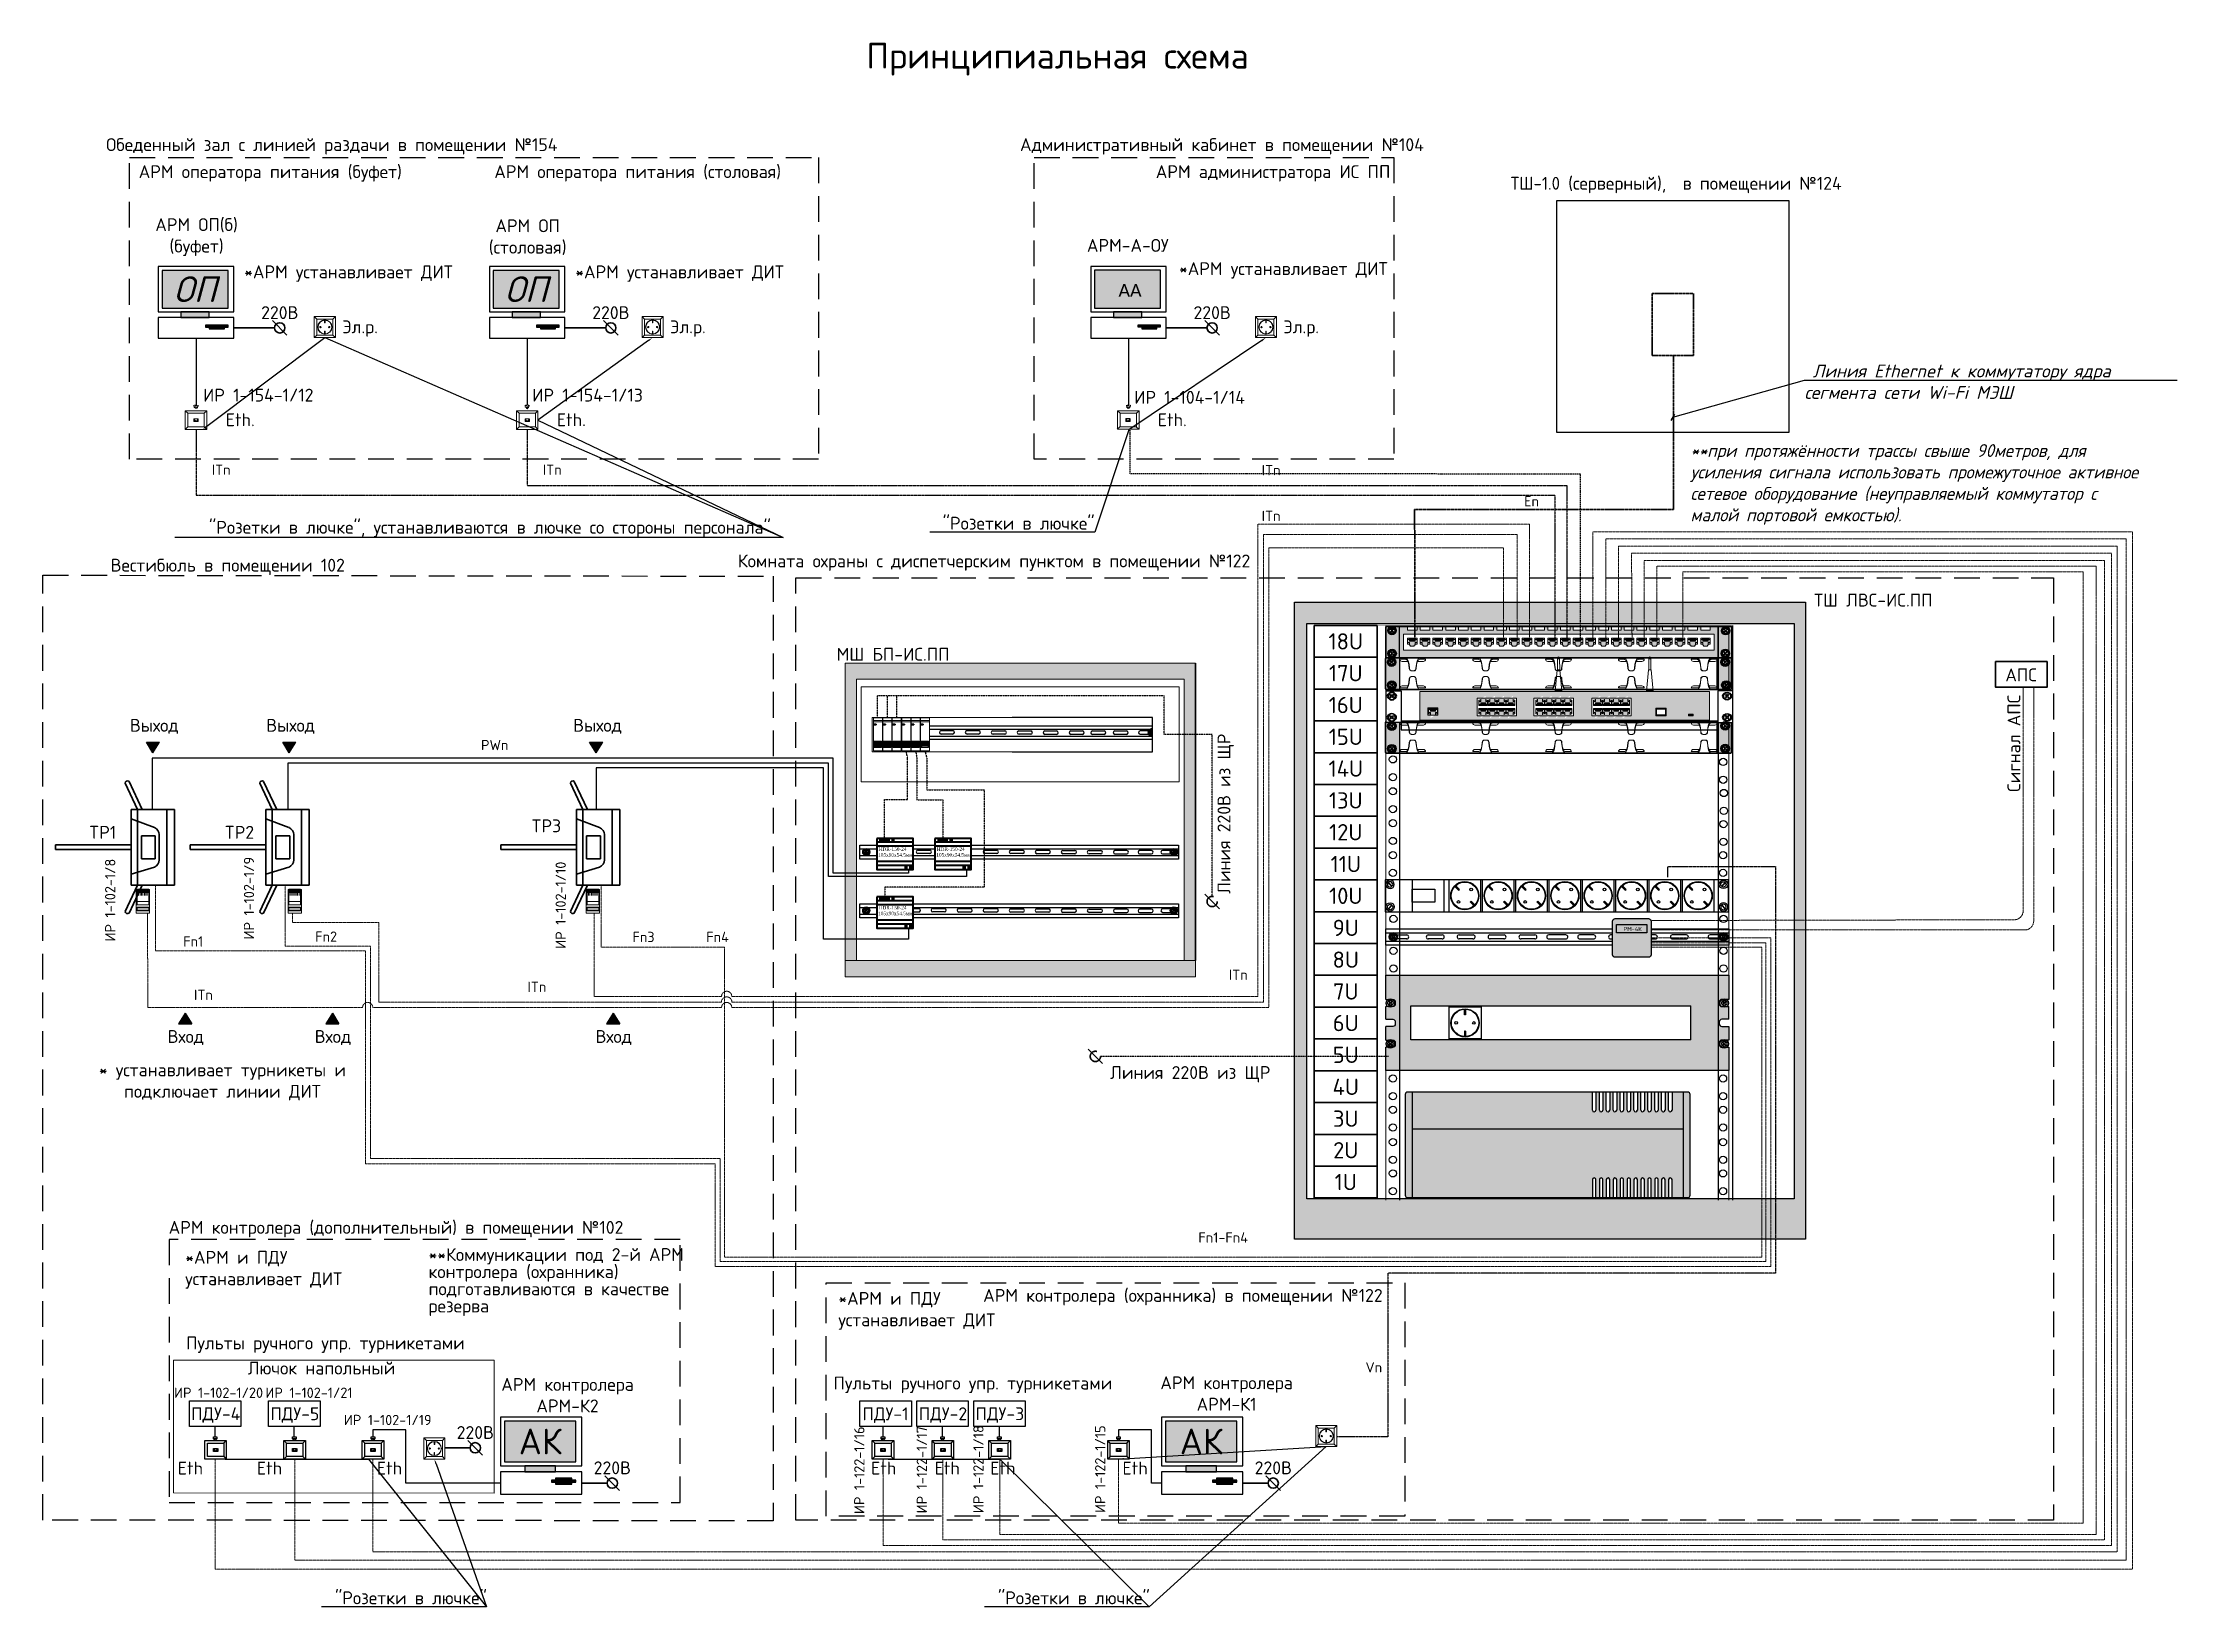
# Model space of a CAD drawing. Header units: millimetres. Extents: x 4247 to 622543, y -201358 to 142419.
# Drawn here: x 41508 to 82971, y -145128 to -114712 of the extents above; entities that cross this region are included whole.
import ezdxf
from ezdxf import colors
from ezdxf.entities.mleader import LeaderData, LeaderLine
from ezdxf.enums import TextEntityAlignment as Align
from ezdxf.math import Vec2, Vec3

# ---------------------------------------------------------------- set-up
doc = ezdxf.new("R2010")
doc.units = ezdxf.units.MM
doc.linetypes.add('DASH', pattern=[0.75, 0.5, -0.25])
doc.linetypes.add('DASHED2', pattern=[0.375, 0.25, -0.125])
for name, color, linetype, lineweight in [('(АР) Текст', 7, 'Continuous', 25), ('1.АПС_оборудование', 1, 'Continuous', 35), ('1.АПС_текст', 7, 'Continuous', 35), ('UTP', 5, 'DASH', 25), ('АПС', 7, 'Continuous', 30), ('ИСПП', 7, 'Continuous', 25), ('Структурная', 7, 'Continuous', 25), ('ТХ-Мебель', 7, 'Continuous', 9), ('Чертеж', 7, 'Continuous', 30)]:
    doc.layers.add(name, color=color, linetype=linetype, lineweight=lineweight)
for name, color, linetype in [('_19D-Телекоммуникационные шкафы', 7, 'Continuous'), ('_АТ-Имя', 7, 'Continuous'), ('_АТ-Спецификация', 7, 'Continuous'), ('_БЛ-Маска', 250, 'Continuous'), ('_Оборудование ИСПП', 255, 'Continuous'), ('PDF _Геометрия', 7, 'Continuous'), ('PDF _Оформление-Надписи', 7, 'Continuous'), ('PDF _Текст', 255, 'Continuous'), ('текст', 7, 'Continuous')]:
    doc.layers.add(name, color=color, linetype=linetype)
doc.layers.add('_АТ-Примечания', color=250, linetype='Continuous', plot=False)
doc.layers.add('PDF _Сплошная заливка', color=7, linetype='Continuous', true_color=0xffffff)
doc.layers.add('ЛВС_коммутаторы', color=7, linetype='Continuous', lineweight=25, true_color=0x000000)
doc.styles.add('AT-Шрифт', font='ARIALN.TTF', dxfattribs={"height": 2.5})
doc.styles.add('DEN', font='isocpeur.ttf', dxfattribs={"height": 300})
doc.styles.add('GOST-2.304_Type-B_italic', font='GOST_Common Italic.ttf')
doc.styles.add('ICOCPEUR', font='isocpeur.ttf')
doc.styles.add('ISOCPEUR', font='isocpeui.ttf')
doc.styles.add('KOSTY_STYLE', font='isocpeur.ttf')
doc.styles.add('PDF Calibri', font='calibri.ttf')

msp = doc.modelspace()

# ---------------------------------------------------------------- texts
at = {"layer": '(АР) Текст', "color": 7, "width": 1223.96769, "attachment_point": 5, "style": 'ICOCPEUR'}
for s, insert, char_height in [('{\\C0;18U}', (66819.241, -126343.592), 317.0059), ('{\\C0;17U}', (66819.241, -126961.44), 317.0059), ('{\\C0;16U}', (66819.241, -127579.289), 317.0059), ('{\\C0;15U}', (66819.241, -128197.137), 317.0059), ('{\\C0;14U}', (66819.241, -128814.986), 317.0059), ('{\\C0;13U}', (66819.241, -129432.834), 317.0059), ('{\\C0;12U}', (66819.241, -130050.683), 317.0059), ('{\\C0;11U}', (66819.241, -130668.531), 317.0059), ('{\\C0;10U}', (66819.241, -131286.379), 317.0059), ('{\\C0;9U}', (66819.241, -131908.864), 317.0059), ('{\\C0;8U}', (66819.241, -132526.712), 317.0059), ('{\\C0;7U}', (66819.241, -133144.561), 317.0059), ('{\\C0;6U}', (66819.241, -133757.773), 317.0059), ('{\\C0;5U}', (66819.241, -134375.622), 317.0059), ('{\\W1;\\C0;4U}', (66819.241, -134998.106), 317.00586), ('{\\W1;\\C0;3U}', (66819.241, -135615.955), 317.00586), ('{\\W1;\\C0;2U}', (66819.241, -136229.167), 317.00586), ('{\\W1;\\C0;1U}', (66819.241, -136847.016), 317.00586)]:
    msp.add_mtext(s, dxfattribs=dict(at, insert=insert, char_height=char_height))
at = {"lineweight": 0, "style": 'ICOCPEUR'}
for p in [(43675.651, -127973.725), (46324.022, -127973.725), (52285.088, -127973.725)]:
    msp.add_text('Выход', height=250, dxfattribs=at).set_placement(p, align=Align.MIDDLE_CENTER)
at = {"lineweight": 30}
for s, insert, char_height, width, attachment_point, style in [('АРМ оператора питания (буфет)', (45928.664, -117251.507), 250, 7132.66449, 5, 'ICOCPEUR'), ('АРМ оператора питания (столовая)', (53064.754, -117251.507), 250, 6246.12208, 5, 'ICOCPEUR'), ('АРМ администратора ИС ПП', (65406.907, -117251.507), 250, 4626.34873, 5, 'ICOCPEUR'), ('\\pxt21;{\\fGOST Common|b0|i0|c204|p34;ТШ-1.\\fGOST Common|b0|i0|c0|p34;0} (серверный),  в помещении №124', (70020.897, -117318.277), 250, 6515.20402, 1, 'KOSTY_STYLE'), ('\\pxt21;АРМ ОП(б) (буфет)', (44496.311, -118489.321), 250, 1985.99564, 5, 'ICOCPEUR'), ('\\pxt21;АРМ ОП (столовая)', (50927.906, -118489.321), 250, 1985.99564, 5, 'ICOCPEUR'), ('\\pxt21;АРМ-А-ОУ', (62585.23, -118651.003), 250, 4681.99473, 5, 'ICOCPEUR'), ('\\pxt21;*АРМ устанавливает ДИТ', (65606.736, -119135.218), 250, 4213.89702, 5, 'ICOCPEUR'), ('\\pxt21;*АРМ устанавливает ДИТ', (47447.679, -119198.481), 250, 4391.27372, 5, 'ICOCPEUR'), ('\\pxt21;*АРМ устанавливает ДИТ', (53879.274, -119198.481), 250, 4391.27372, 5, 'ICOCPEUR'), ('220В', (46112.047, -119956.127), 250, 1276.48093, 5, 'ICOCPEUR'), ('Эл.р.', (47674.201, -120266.063), 250, 1447.00733, 5, 'ICOCPEUR'), ('220В', (52543.641, -119956.127), 250, 1276.48093, 5, 'ICOCPEUR'), ('Эл.р.', (54041.076, -120266.063), 250, 1447.00733, 5, 'ICOCPEUR'), ('220В', (64222.888, -119956.127), 250, 1276.48093, 5, 'ICOCPEUR'), ('Эл.р.', (65954.124, -120266.063), 250, 1447.00733, 5, 'ICOCPEUR'), ('Eth.', (45345.497, -122038.065), 250, 1036.72478, 5, 'ICOCPEUR'), ('Eth.', (51777.092, -122038.065), 250, 1036.72478, 5, 'ICOCPEUR'), ('Eth.', (63449.476, -122038.065), 250, 1023.00006, 5, 'ICOCPEUR'), ('\\pxt21;**при протяжённости трассы свыше 90метров, для усиления сигнала использовать промежуточное активное сетевое оборудование (неуправляемый коммутатор с малой портовой емкостью).', (73515.157, -122510.745), 250, 8747.11839, 1, 'GOST-2.304_Type-B_italic'), ('\\pxt21;PM-4К', (72391.002, -131931.187), 80, 430.47307, 5, 'ICOCPEUR')]:
    msp.add_mtext(s, dxfattribs=dict(at, insert=insert, char_height=char_height, width=width, attachment_point=attachment_point, style=style))
at = {"lineweight": 0, "char_height": 250, "attachment_point": 5, "style": 'ICOCPEUR'}
for s, insert, width in [('\\pxt21;ТШ ЛВС-ИС.ПП', (77065.152, -125541.158), 3155.97428), ('\\pxt21;МШ БП-ИС.ПП', (58026.527, -126593.772), 3155.97428), ('\\pxt21;* устанавливает турникеты и подключает линии ДИТ', (44998.133, -134901.866), 5377.40534), ('Линия 220В из ЩР', (63798.952, -134753.618), 3200.14769), ('Eth ', (44376.938, -142404.798), 5377.40534), ('Eth ', (45913.802, -142404.798), 5377.40534), ('Eth ', (48244.775, -142404.798), 5377.40534), ('Eth ', (57843.155, -142404.798), 763.95675), ('Eth ', (59078.009, -142404.798), 763.95675), ('Eth ', (60158.514, -142404.798), 763.95675), ('Eth ', (62726.918, -142404.798), 5377.40534)]:
    msp.add_mtext(s, dxfattribs=dict(at, insert=insert, width=width))
at = {"lineweight": 0, "insert": (64487.514, -129690.579), "char_height": 250, "width": 2976.97414, "attachment_point": 5, "rotation": 90, "style": 'ICOCPEUR'}
msp.add_mtext('Линия 220В из ЩР', dxfattribs=at)
at = {"lineweight": 0, "insert": (51289.249, -129926.938), "char_height": 250, "width": 849.2075, "attachment_point": 5, "style": 'ICOCPEUR', "bg_fill": 2}
msp.add_mtext('TР3', dxfattribs=at)
at = {"lineweight": 30, "insert": (51547.474, -138789.39), "char_height": 250, "width": 5089.96111, "attachment_point": 5, "line_spacing_factor": 0.8, "style": 'ICOCPEUR'}
msp.add_mtext('\\pxql;**Коммуникации под 2-й АРМ контролера (охранника) подготавливаются в качестве резерва', dxfattribs=at)
at = {"layer": '1.АПС_текст', "color": 7, "style": 'ICOCPEUR'}
for s, p in [('ITn', (44974.888, -123008.435, -438.823)), ('ITn', (51406.483, -123008.435, -438.823)), ('ITn', (65369.43, -123016.088, -438.823)), ('En', (70428.096, -123622.157)), ('ITn', (65369.43, -123905.643)), ('PWn', (50288.664, -128356.925)), ('Fn1', (44432.8, -132173.403)), ('Fn2', (47013.627, -132078.79)), ('Fn3', (53178.937, -132085.109)), ('Fn4', (54616.848, -132085.109)), ('ITn', (51107.779, -133054.653)), ('ITn', (64731.382, -132820.895)), ('ITn', (44630.147, -133210.403)), ('Fn1-Fn4', (64437.793, -137925.265)), ('Vn', (67363.753, -140446.668))]:
    msp.add_text(s, height=200, dxfattribs=at).set_placement(p, align=Align.MIDDLE_CENTER)
at = {"layer": '1.АПС_текст', "insert": (79937.513, -126993.885), "char_height": 250, "width": 2154.73748, "attachment_point": 5, "style": 'ICOCPEUR'}
msp.add_mtext('АПС', dxfattribs=at)
at = {"layer": '1.АПС_текст', "insert": (79797.64, -128322.872), "char_height": 250, "width": 2154.73748, "attachment_point": 5, "rotation": 90, "style": 'ICOCPEUR'}
msp.add_mtext('Сигнал АПС', dxfattribs=at)
at = {"layer": 'PDF _Текст', "color": 0, "attachment_point": 5, "style": 'ICOCPEUR'}
for s, insert, char_height, width in [('ИР 1-154-1/12', (45695.65, -121559.341), 250, 2939.76673), ('ИР 1-154-1/13', (52091.712, -121559.341), 250, 3314.5812), ('ИР 1-104-1/14', (63785.21, -121600.861), 250, 3245.00906), ('ИР 1-102-1/20', (44923.439, -140940.616), 200, 1717.94636), ('ИР 1-102-1/21', (46679.788, -140940.616), 200, 1735.68291), ('ИР 1-102-1/19', (48209.519, -141469.478), 200, 3032.51196)]:
    msp.add_mtext(s, dxfattribs=dict(at, insert=insert, char_height=char_height, width=width))
at = {"layer": 'PDF _Текст', "color": 0, "char_height": 200, "attachment_point": 5, "rotation": 90, "style": 'ICOCPEUR'}
for s, insert, width in [('ИР 1-102-1/8', (42819.143, -131369.617), 2388.28297), ('ИР 1-102-1/9', (45515.247, -131332.457), 2388.28297), ('ИР 1-102-1/10', (51569.704, -131469.259), 2388.28297), ('ИР 1-122-1/16', (57370.195, -142446.585), 3688.96509), ('ИР 1-122-1/17', (58584.36, -142435.607), 3688.96509), ('ИР 1-122-1/18', (59683.728, -142425.665), 2879.36168), ('ИР 1-122-1/15', (62049.317, -142425.693), 2978.92821)]:
    msp.add_mtext(s, dxfattribs=dict(at, insert=insert, width=width))
at = {"layer": 'АПС', "color": 7, "lineweight": 25, "ltscale": 100, "style": 'ICOCPEUR'}
for s, p in [('Вход', (44288.035, -134019.301)), ('Вход', (47145.718, -134019.301)), ('Вход', (52600.367, -134019.301)), ('ПДУ-4', (44868.844, -141348.476)), ('ПДУ-5', (46405.708, -141348.476)), ('ПДУ-1', (57880.266, -141350.321)), ('ПДУ-2', (58995.389, -141348.476)), ('ПДУ-3', (60100.532, -141348.476))]:
    msp.add_text(s, height=250, dxfattribs=at).set_placement(p, align=Align.MIDDLE_CENTER)
at = {"layer": 'АПС', "color": 7, "lineweight": 25, "ltscale": 100, "char_height": 250}
for s, insert, width, attachment_point, style in [('\\pxqr;{\\C256;Обеденный зал с линией раздачи в помещении №154}', (45891.003, -116567.693), 11231.43957, 2, 'KOSTY_STYLE'), ('\\pxqr;{\\C256;Вестибюль в помещении 102}', (44692.121, -124737.707), 5371.56201, 2, 'KOSTY_STYLE'), ('\\pxqr;{\\C0;Комната охраны с диспетчерским пунктом \\C256;в помещении №122}', (59741.675, -124655.334), 10445.956, 2, 'KOSTY_STYLE'), ('АРМ контролера (дополнительный) {\\C256;в помещении №102}', (48371.172, -137761.977), 9429.53107, 5, 'ICOCPEUR'), ('\\pxql;*АРМ и ПДУ устанавливает ДИТ', (45915.372, -138551.482), 3277.61283, 5, 'ICOCPEUR'), ('АРМ контролера (охранника) {\\C256;в помещении №122}', (63655.726, -139083.586), 8742.56974, 5, 'ICOCPEUR'), ('\\pxql;*АРМ и ПДУ устанавливает ДИТ', (58602.412, -139350.051), 3277.61283, 5, 'ICOCPEUR'), ('Пульты ручного упр. турникетами', (46998.757, -140006.643), 7447.46731, 5, 'ICOCPEUR'), ('Лючок напольный', (46923.411, -140461.018), 2742.49964, 5, 'ICOCPEUR'), ('\\pxt21;АРМ контролера АРМ-К2', (51702.324, -140988.107), 3113.88743, 5, 'ICOCPEUR'), ('Пульты ручного упр. турникетами', (59575.579, -140786.402), 7447.46731, 5, 'ICOCPEUR'), ('\\pxt21;АРМ контролера АРМ-К1', (64504.056, -140955.137), 3113.88743, 5, 'ICOCPEUR')]:
    msp.add_mtext(s, dxfattribs=dict(at, insert=insert, width=width, attachment_point=attachment_point, style=style))
at = {"layer": 'АПС', "lineweight": 25, "ltscale": 100, "insert": (63134.267, -116567.693), "char_height": 250, "width": 10403.93514, "attachment_point": 2, "style": 'KOSTY_STYLE'}
msp.add_mtext('\\pxqr;Административный кабинет в помещении №104', dxfattribs=at)
at = {"layer": 'АПС', "color": 30, "lineweight": 25, "ltscale": 100, "true_color": 0xf26722, "char_height": 250, "width": 1276.48093, "attachment_point": 5, "style": 'ICOCPEUR'}
for insert in [(49910.336, -141712.856), (52571.725, -142399.321), (65410.634, -142399.321)]:
    msp.add_mtext('220В', dxfattribs=dict(at, insert=insert))
at = {"layer": 'ИСПП', "insert": (49870.339, -114715.288), "char_height": 500, "attachment_point": 1, "style": 'ICOCPEUR'}
msp.add_mtext_dynamic_manual_height_columns('\\pxqc;Принципиальная схема', width=22701.62297, gutter_width=2500, heights=[0], dxfattribs=at)

# ---------------------------------------------------------------- blocks, each defined once
blk = doc.blocks.new('Турникет')
at = {"layer": 'Чертеж', "linetype": 'ByBlock', "ltscale": 10}
for p, q in [((-720, 735), (-960, 1245)), ((-627, 735), (-884, 1281)), ((-840, -735), (-840, 735)), ((-840, 735), (-720, 735)), ((-840, 555), (-391, 384)), ((-720, -735), (-720, 735)), ((-720, 735), (0, 735)), ((-720, 735), (-720, -735)), ((0, 735), (-150, 735)), ((-150, 735), (-150, -735)), ((0, 735), (0, -735)), ((0, 735), (0, 735)), ((0, 735), (0, 735)), ((0, 735), (0, 735)), ((-840, 45), (-2310, 45)), ((-2310, 45), (-2310, -45)), ((-840, 0), (-840, 45)), ((-840, 0), (-840, -45)), ((-645, -225), (-645, 225)), ((-645, 225), (-375, 225)), ((-375, 225), (-375, -225)), ((-300, 246), (-300, 0)), ((-300, -246), (-300, 0)), ((-840, -45), (-2310, -45)), ((-840, -525), (-391, -384)), ((-375, -225), (-645, -225)), ((-720, -735), (-960, -1245)), ((-627, -735), (-884, -1281)), ((-720, -735), (-840, -735)), ((0, -735), (-720, -735))]:
    blk.add_line(p, q, dxfattribs=at)
for centre, radius, start, end in [((-911, 1240), 49.5, 56.6548, 173.7475), ((-450, 246), 150, 0, 66.8014), ((-450, -246), 150, 293.1986, 0), ((-911, -1240), 49.5, 186.2525, 303.3452)]:
    blk.add_arc(centre, radius, start, end, dxfattribs=at)
blk = doc.blocks.new('АК')
at = {"layer": 'PDF _Сплошная заливка', "true_color": 0xffffff, "transparency": 33554559}
blk.add_hatch(color=7, dxfattribs=at).paths.add_polyline_path([(208982, 88881), (209673, 88881), (209673, 89276), (208982, 89276)])
at = {"layer": 'PDF _Сплошная заливка', "transparency": 33554559}
for points in [[(209179, 88783), (209475, 88783), (209475, 88842), (209179, 88842)], [(209436, 88684), (209673, 88684), (209673, 88704), (209436, 88704)], [(209475, 88664), (209633, 88664), (209633, 88724), (209475, 88724)]]:
    blk.add_hatch(color=5, dxfattribs=at).paths.add_polyline_path(points)
at = {"layer": 'PDF _Геометрия', "color": 5, "lineweight": 25}
for points in [[(208943, 88842), (209732, 88842), (209732, 89316), (208943, 89316)], [(208982, 88881), (209673, 88881), (209673, 89276), (208982, 89276)], [(208943, 88566), (209732, 88566), (209732, 88783), (208943, 88783)], [(209179, 88783), (209475, 88783), (209475, 88842), (209179, 88842)], [(209436, 88684), (209673, 88684), (209673, 88704), (209436, 88704)], [(209475, 88664), (209633, 88664), (209633, 88724), (209475, 88724)]]:
    blk.add_lwpolyline(points, close=True, dxfattribs=at)
at = {"layer": 'PDF _Текст', "color": 251, "insert": (209327, 89079), "char_height": 250, "width": 690.87, "attachment_point": 5, "style": 'ICOCPEUR'}
blk.add_mtext('АК', dxfattribs=at)
blk = doc.blocks.new('АП')
at = {"layer": 'PDF _Сплошная заливка', "true_color": 0xffffff, "transparency": 33554559}
blk.add_hatch(color=7, dxfattribs=at).paths.add_polyline_path([(218996, 87758), (219638, 87758), (219638, 88124), (218996, 88124)])
at = {"layer": 'PDF _Сплошная заливка', "transparency": 33554559}
for points in [[(219180, 87666), (219455, 87666), (219455, 87721), (219180, 87721)], [(219418, 87574), (219638, 87574), (219638, 87593), (219418, 87593)], [(219455, 87556), (219602, 87556), (219602, 87593), (219455, 87593)]]:
    blk.add_hatch(color=5, dxfattribs=at).paths.add_polyline_path(points)
at = {"layer": 'PDF _Геометрия', "color": 5, "lineweight": 25}
for points in [[(218960, 87721), (219693, 87721), (219693, 88161), (218960, 88161)], [(218996, 87758), (219638, 87758), (219638, 88124), (218996, 88124)], [(219180, 87666), (219455, 87666), (219455, 87721), (219180, 87721)], [(218960, 87464), (219693, 87464), (219693, 87666), (218960, 87666)], [(219418, 87574), (219638, 87574), (219638, 87593), (219418, 87593)], [(219455, 87556), (219602, 87556), (219602, 87593), (219455, 87593)]]:
    blk.add_lwpolyline(points, close=True, dxfattribs=at)
at = {"layer": 'PDF _Текст', "color": 251, "insert": (219317, 87941), "char_height": 250, "width": 642.03, "attachment_point": 5, "style": 'ISOCPEUR'}
blk.add_mtext('ОП', dxfattribs=at)
blk = doc.blocks.new('_Oblique')
at = {"color": 0, "linetype": 'ByBlock', "lineweight": -2}
blk.add_line((-0.5, -0.5), (0.5, 0.5), dxfattribs=at)
blk = doc.blocks.new('A$C056ae9d1')
at = {"layer": 'PDF _Геометрия', "lineweight": 0}
for points in [[(167, 678), (191, 678), (191, 0), (-191, 0), (-191, 678), (-166, 678)], [(-166, 685), (-125, 685), (-83, 685), (-42, 685), (0, 685), (42, 685), (83, 685), (125, 685), (167, 685)], [(-146, 685), (-146, 581)], [(-125, 685), (-125, 505)], [(-104, 685), (-104, 581)], [(-83, 685), (-83, 505)], [(-62, 685), (-62, 581)], [(-42, 685), (-42, 505)], [(-21, 685), (-21, 581)], [(0, 685), (0, 505)], [(21, 685), (21, 581)], [(42, 685), (42, 505)], [(63, 685), (63, 581)], [(83, 685), (83, 505)], [(104, 685), (104, 581)], [(125, 685), (125, 505)], [(146, 685), (146, 581)], [(-191, 242), (191, 242)]]:
    blk.add_lwpolyline(points, dxfattribs=at)
for points in [[(-166, 685), (167, 685), (167, 341), (-166, 341)], [(-166, 341), (168, 341), (168, 242), (-166, 242)], [(-166, 172), (168, 172), (168, 73), (-166, 73)], [(-166, 154), (168, 154), (168, 87), (-166, 87)]]:
    blk.add_lwpolyline(points, close=True, dxfattribs=at)
blk = doc.blocks.new('БП HDR-150-24 маштаб х10')
at = {"lineweight": 0}
for p, q in [((740794, 400183), (740665, 400183)), ((740665, 400183), (740665, 400082)), ((740665, 400173), (740949, 400173)), ((740665, 400163), (740949, 400163)), ((740665, 400163), (740949, 400163)), ((740665, 400092), (740665, 400163)), ((740665, 400092), (740949, 400092)), ((740949, 400092), (740665, 400092)), ((740665, 400082), (740949, 400082)), ((740672, 400122), (740672, 400133)), ((740672, 400133), (740697, 400133)), ((740697, 400122), (740672, 400122)), ((740697, 400133), (740697, 400158)), ((740697, 400158), (740708, 400158)), ((740697, 400097), (740697, 400122)), ((740708, 400097), (740697, 400097)), ((740708, 400158), (740708, 400133)), ((740708, 400133), (740733, 400133)), ((740733, 400122), (740708, 400122)), ((740708, 400122), (740708, 400097)), ((740733, 400133), (740733, 400122)), ((740742, 400122), (740742, 400133)), ((740742, 400133), (740767, 400133)), ((740767, 400122), (740742, 400122)), ((740767, 400133), (740767, 400158)), ((740767, 400158), (740777, 400158)), ((740767, 400097), (740767, 400122)), ((740777, 400097), (740767, 400097)), ((740777, 400158), (740777, 400133)), ((740777, 400133), (740802, 400133)), ((740802, 400122), (740777, 400122)), ((740777, 400122), (740777, 400097)), ((740794, 400183), (740949, 400183)), ((740802, 400133), (740802, 400122)), ((740811, 400122), (740811, 400133)), ((740811, 400133), (740836, 400133)), ((740836, 400122), (740811, 400122)), ((740836, 400133), (740836, 400158)), ((740836, 400158), (740847, 400158)), ((740836, 400097), (740836, 400122)), ((740847, 400097), (740836, 400097)), ((740847, 400158), (740847, 400133)), ((740847, 400133), (740872, 400133)), ((740872, 400122), (740847, 400122)), ((740847, 400122), (740847, 400097)), ((740872, 400133), (740872, 400122)), ((740881, 400122), (740881, 400133)), ((740881, 400133), (740906, 400133)), ((740906, 400122), (740881, 400122)), ((740906, 400133), (740906, 400158)), ((740906, 400158), (740916, 400158)), ((740906, 400097), (740906, 400122)), ((740916, 400097), (740906, 400097)), ((740916, 400158), (740916, 400133)), ((740916, 400133), (740941, 400133)), ((740941, 400122), (740916, 400122)), ((740916, 400122), (740916, 400097)), ((740941, 400133), (740941, 400122)), ((740949, 400183), (740949, 400082)), ((740949, 400163), (740949, 400092)), ((741017, 400183), (741017, 400082)), ((741017, 400173), (741091, 400173)), ((741017, 400163), (741091, 400163)), ((741017, 400163), (741091, 400163)), ((741017, 400092), (741017, 400163)), ((741017, 400092), (741091, 400092)), ((741091, 400092), (741017, 400092)), ((741017, 400082), (741091, 400082)), ((741024, 400122), (741024, 400133)), ((741024, 400133), (741049, 400133)), ((741024, 400122), (741024, 400133)), ((741049, 400122), (741024, 400122)), ((741049, 400133), (741049, 400158)), ((741049, 400158), (741059, 400158)), ((741049, 400097), (741049, 400122)), ((741059, 400097), (741049, 400097)), ((741059, 400158), (741059, 400133)), ((741059, 400133), (741084, 400133)), ((741084, 400122), (741059, 400122)), ((741059, 400122), (741059, 400097)), ((741084, 400133), (741084, 400122)), ((741091, 400183), (741091, 400082)), ((741091, 400163), (741091, 400092)), ((741391, 399379), (741464, 399379)), ((741391, 399283), (741391, 399379)), ((741391, 399303), (741464, 399303)), ((741391, 399293), (741464, 399293)), ((741604, 399283), (741391, 399283)), ((741398, 399337), (741398, 399347)), ((741398, 399347), (741423, 399347)), ((741423, 399337), (741398, 399337)), ((741423, 399347), (741423, 399372)), ((741423, 399372), (741433, 399372)), ((741423, 399312), (741423, 399337)), ((741433, 399312), (741423, 399312)), ((741433, 399372), (741433, 399347)), ((741433, 399347), (741458, 399347)), ((741458, 399337), (741433, 399337)), ((741433, 399337), (741433, 399312)), ((741458, 399347), (741458, 399337)), ((741464, 399379), (741464, 399283)), ((741530, 399379), (741604, 399379)), ((741530, 399379), (741530, 399283)), ((741530, 399303), (741604, 399303)), ((741530, 399293), (741604, 399293)), ((741537, 399347), (741562, 399347)), ((741537, 399347), (741537, 399337)), ((741562, 399337), (741537, 399337)), ((741562, 399347), (741562, 399372)), ((741562, 399372), (741572, 399372)), ((741562, 399312), (741562, 399337)), ((741572, 399312), (741562, 399312)), ((741572, 399372), (741572, 399347)), ((741572, 399347), (741597, 399347)), ((741597, 399337), (741572, 399337)), ((741572, 399337), (741572, 399312)), ((741597, 399347), (741597, 399337)), ((741604, 399379), (741604, 399283))]:
    blk.add_line(p, q, dxfattribs=at)
at = {"lineweight": 15}
blk.add_line((741391, 399283), (741604, 399283), dxfattribs=at)
at = {"lineweight": 40}
for points in [[(740585, 400183), (740585, 399283), (741635, 399283), (741635, 400183), (740585, 400183)], [(741635, 400070), (740585, 400070)], [(741635, 399957), (740585, 399957)], [(741635, 399510), (740585, 399510)], [(741635, 399397), (740585, 399397)]]:
    blk.add_lwpolyline(points, dxfattribs=at)
at = {"lineweight": 0}
for centre in [(740703, 400128), (740772, 400128), (740842, 400128), (740911, 400128), (741054, 400128), (741428, 399342), (741567, 399342)]:
    blk.add_circle(centre, 33.3, dxfattribs=at)
at = {"lineweight": 15, "insert": (740637, 399922), "char_height": 100, "attachment_point": 1, "style": 'GOST-2.304_Type-B_italic'}
blk.add_mtext_dynamic_manual_height_columns('{\\fTimes New Roman|b0|i0|c204|p18;\\C256;HDR-150-24\\fTimes New Roman|b0|i0|c0|p18;\\P\\pxqc;\\fTimes New Roman|b0|i0|c204|p18;105х90х54.5мм}', width=968.06, gutter_width=1250, heights=[454], dxfattribs=at)
blk = doc.blocks.new('АА')
at = {"layer": 'PDF _Сплошная заливка', "true_color": 0xffffff, "transparency": 33554559}
blk.add_hatch(color=7, dxfattribs=at).paths.add_polyline_path([(218996, 88656), (219638, 88656), (219638, 89023), (218996, 89023)])
at = {"layer": 'PDF _Сплошная заливка', "transparency": 33554559}
for points in [[(219180, 88565), (219455, 88565), (219455, 88620), (219180, 88620)], [(219418, 88473), (219638, 88473), (219638, 88491), (219418, 88491)], [(219455, 88454), (219602, 88454), (219602, 88491), (219455, 88491)]]:
    blk.add_hatch(color=5, dxfattribs=at).paths.add_polyline_path(points)
at = {"layer": 'PDF _Геометрия', "color": 5, "lineweight": 25}
for points in [[(218960, 88620), (219693, 88620), (219693, 89060), (218960, 89060)], [(218996, 88656), (219638, 88656), (219638, 89023), (218996, 89023)], [(218960, 88363), (219693, 88363), (219693, 88565), (218960, 88565)], [(219180, 88565), (219455, 88565), (219455, 88620), (219180, 88620)], [(219418, 88473), (219638, 88473), (219638, 88491), (219418, 88491)], [(219455, 88454), (219602, 88454), (219602, 88491), (219455, 88491)]]:
    blk.add_lwpolyline(points, close=True, dxfattribs=at)
at = {"layer": 'PDF _Текст', "color": 251, "insert": (219230, 88767), "char_height": 124.2, "attachment_point": 7, "style": 'PDF Calibri'}
blk.add_mtext('АА', dxfattribs=at)
blk = doc.blocks.new('2p_Gesock')
at = {"ltscale": 0.1}
for p, q in [((-0.08, 1.92), (-0.08, 1.16)), ((0.08, 1.16), (-0.08, 1.16)), ((0.08, 1.92), (0.08, 1.16)), ((-0.08, -1.92), (-0.08, -1.16)), ((0.08, -1.16), (-0.08, -1.16)), ((0.08, -1.92), (0.08, -1.16))]:
    blk.add_line(p, q, dxfattribs=at)
for centre, radius in [((0, 0), 1.99), ((0, 0), 1.92), ((-1.25, 0), 0.187), ((1.25, 0), 0.187)]:
    blk.add_circle(centre, radius, dxfattribs=at)
blk = doc.blocks.new('SCREW')
for p, q in [((0.24, 0.29), (-0.29, -0.24)), ((0.29, 0.24), (-0.24, -0.29))]:
    blk.add_line(p, q)
for radius in [0.6, 0.379]:
    blk.add_circle((0, 0), radius)
blk = doc.blocks.new('BLANC1U')
for p, q in [((24.15, 0), (-24.15, 0)), ((-24.15, -4.5), (-24.15, 0)), ((24.15, -4.5), (24.15, 0)), ((-24.15, -4.5), (24.15, -4.5))]:
    blk.add_line(p, q)
at = {"xscale": -1}
blk.add_blockref('SCREW', (-23.47, -0.66), dxfattribs=at)
blk.add_blockref('SCREW', (23.47, -0.66))
at = {"rotation": 180}
blk.add_blockref('SCREW', (-23.47, -3.84), dxfattribs=at)
at = {"xscale": -1, "rotation": 180}
blk.add_blockref('SCREW', (23.47, -3.84), dxfattribs=at)
blk = doc.blocks.new('TLK-RS08MF1-BK')
for points in [[(722, 392), (330, 392), (330, 0), (722, 0)], [(606, 115), (330, 115), (330, 277), (606, 277)], [(1171, 392), (779, 392), (779, 0), (1171, 0)], [(1579, 392), (1188, 392), (1188, 0), (1579, 0)], [(1988, 392), (1596, 392), (1596, 0), (1988, 0)], [(2396, 392), (2005, 392), (2005, 0), (2396, 0)], [(2805, 392), (2413, 392), (2413, 0), (2805, 0)], [(3213, 392), (2822, 392), (2822, 0), (3213, 0)], [(3622, 392), (3230, 392), (3230, 0), (3622, 0)], [(4031, 392), (3639, 392), (3639, 0), (4031, 0)]]:
    blk.add_lwpolyline(points, close=True)
at = {"xscale": 87.0444934736006, "yscale": 87.0444934736006, "zscale": 87.0444934736006}
for name, p, rotation in [('BLANC1U', (2102, 0), 180), ('2p_Gesock', (975, 196), 225), ('2p_Gesock', (1384, 196), 225), ('2p_Gesock', (1792, 196), 225), ('2p_Gesock', (2201, 196), 225), ('2p_Gesock', (2609, 196), 225), ('2p_Gesock', (3018, 196), 225), ('2p_Gesock', (3426, 196), 225), ('2p_Gesock', (3835, 196), 225)]:
    blk.add_blockref(name, p, dxfattribs=dict(at, rotation=rotation))
blk = doc.blocks.new('Органайзер1U')
at = {"ltscale": 10}
h = blk.add_hatch(color=256, dxfattribs=at)
h.set_gradient(color1=(255, 255, 255), rotation=45, one_color=1, tint=1, name='CYLINDER')
h.paths.add_polyline_path([(2213, 0), (2403, 0, 0.41423), (2413, 10), (2413, 430, 0.414197), (2403, 440), (2213, 440)])
h.paths.add_polyline_path([(2309, 341, 0.918324), (2341, 416, 0.918324)], flags=16)
h.paths.add_polyline_path([(2309, 99), (2341, 99, -1), (2341, 24), (2309, 24, -1)], flags=16)
h.paths.add_polyline_path([(-2413, 10, 0.414197), (-2403, 0), (-2213, 0), (-2213, 440), (-2403, 440, 0.41423), (-2413, 430)])
h.paths.add_polyline_path([(-2341, 341, 0.918324), (-2309, 416, 0.918324)], flags=16)
h.paths.add_polyline_path([(-2341, 99), (-2309, 99, -1), (-2309, 24), (-2341, 24, -1)], flags=16)
at = {"color": 0}
for p, q in [((-2341, 416), (-2309, 416)), ((-2341, 341), (-2309, 341)), ((-2213, 0), (-2213, 440)), ((2213, 0), (2213, 440)), ((2341, 416), (2309, 416)), ((2341, 341), (2309, 341)), ((-2341, 99), (-2309, 99)), ((-2341, 24), (-2309, 24)), ((2341, 99), (2309, 99)), ((2341, 24), (2309, 24))]:
    blk.add_line(p, q, dxfattribs=at)
at = {"lineweight": 9}
for p, q in [((-2126, 420, 323), (-2213, 420, 20)), ((-2099, 390, 310), (-2182, 390, 40)), ((-1968, 390, 310), (-1884, 390, 40)), ((-1853, 420, 20), (-1940, 420, 323)), ((-1109, 420, -149), (-1196, 420, -453)), ((-1082, 390, -162), (-1165, 390, -433)), ((-951, 390, -162), (-868, 390, -433)), ((-837, 420, -453), (-924, 420, -149)), ((-93, 420, 323), (-180, 420, 20)), ((-66, 390, 310), (-149, 390, 40)), ((95, 440, 315), (-95, 440, 315)), ((66, 390, 310), (149, 390, 40)), ((180, 420, 20), (93, 420, 323)), ((924, 420, -149), (837, 420, -453)), ((951, 390, -162), (868, 390, -433)), ((1082, 390, -162), (1165, 390, -433)), ((1196, 420, -453), (1109, 420, -149)), ((1940, 420, 323), (1853, 420, 20)), ((1968, 390, 310), (1884, 390, 40)), ((2099, 390, 310), (2182, 390, 40)), ((2213, 420, 20), (2126, 420, 323)), ((-2126, 20, 323), (-2213, 20, 20)), ((-2099, 50, 310), (-2182, 50, 40)), ((-2014, 260, 473), (-2052, 260, 473)), ((-2052, 260, 473), (-2046, 260, 495)), ((-2014, 180, 473), (-2052, 180, 473)), ((-2052, 180, 473), (-2046, 180, 495)), ((-2021, 260, 495), (-2014, 260, 473)), ((-2021, 180, 495), (-2014, 180, 473)), ((-1968, 50, 310), (-1884, 50, 40)), ((-1853, 20, 20), (-1940, 20, 323)), ((-1109, 20, -149), (-1196, 20, -453)), ((-1082, 50, -162), (-1165, 50, -433)), ((-998, 260), (-1035, 260)), ((-1035, 260), (-1029, 260, 22)), ((-998, 180), (-1035, 180)), ((-1035, 180), (-1029, 180, 22)), ((-1004, 260, 22), (-998, 260)), ((-1004, 180, 22), (-998, 180)), ((-951, 50, -162), (-868, 50, -433)), ((-837, 20, -453), (-924, 20, -149)), ((-93, 20, 323), (-180, 20, 20)), ((-66, 50, 310), (-149, 50, 40)), ((19, 260, 473), (-19, 260, 473)), ((-19, 260, 473), (-12, 260, 495)), ((19, 180, 473), (-19, 180, 473)), ((-19, 180, 473), (-12, 180, 495)), ((12, 260, 495), (19, 260, 473)), ((12, 180, 495), (19, 180, 473)), ((66, 50, 310), (149, 50, 40)), ((180, 20, 20), (93, 20, 323)), ((924, 20, -149), (837, 20, -453)), ((951, 50, -162), (868, 50, -433)), ((1035, 260), (998, 260)), ((998, 260), (1004, 260, 22)), ((1035, 180), (998, 180)), ((998, 180), (1004, 180, 22)), ((1029, 260, 22), (1035, 260)), ((1029, 180, 22), (1035, 180)), ((1082, 50, -162), (1165, 50, -433)), ((1196, 20, -453), (1109, 20, -149)), ((1940, 20, 323), (1853, 20, 20)), ((1968, 50, 310), (1884, 50, 40)), ((2051, 260, 453), (2013, 260, 453)), ((2013, 260, 453), (2020, 260, 475)), ((2052, 180, 473), (2014, 180, 473)), ((2014, 180, 473), (2021, 180, 495)), ((2044, 260, 475), (2051, 260, 453)), ((2046, 180, 495), (2052, 180, 473)), ((2099, 50, 310), (2182, 50, 40)), ((2213, 20, 20), (2126, 20, 323))]:
    blk.add_line(p, q, dxfattribs=at)
at = {"lineweight": 30, "ltscale": 10}
for points in [[(-2413, 10), (-2413, 430)], [(-2403, 440), (2403, 440)], [(2413, 430), (2413, 10)], [(2403, 0), (-2403, 0)]]:
    blk.add_lwpolyline(points, dxfattribs=at)
at = {"lineweight": 30}
for centre, start, end in [((-2403, 430), 90, 180), ((2403, 430), 0, 90), ((-2403, 10), 180, 270), ((2403, 10), 270, 0)]:
    blk.add_arc(centre, 10, start, end, dxfattribs=at)
at = {"color": 0}
for centre, start, end in [((-2341, 379), 90, 270), ((-2309, 379), 270, 90), ((2309, 379), 90, 270), ((2341, 379), 270, 90), ((-2341, 61), 90, 270), ((-2309, 61), 270, 90), ((2309, 61), 90, 270), ((2341, 61), 270, 90)]:
    blk.add_arc(centre, 37.6, start, end, dxfattribs=at)
at = {"lineweight": 9, "extrusion": (-0.275637, -3.86225e-05, -0.961262)}
for centre in [(-290, 2103, 111), (-290, 995, 285), (-290, 148, -449), (-290, -959, -275), (-289, -1806, -1010)]:
    blk.add_arc(centre, 30, 0.0084, 90.0077, dxfattribs=at)
at = {"lineweight": 9, "extrusion": (-0.275637, 3.86225e-05, -0.961262)}
for centre in [(-150, 2103, 111), (-150, 995, 285), (-150, 148, -449), (-150, -959, -275), (-150, -1806, -1010)]:
    blk.add_arc(centre, 30, 89.9923, 179.9916, dxfattribs=at)
at = {"lineweight": 9, "extrusion": (0.275637, -3.86225e-05, -0.961262)}
for centre in [(289, -1806, -1010), (290, -959, -275), (290, 148, -449), (290, 995, 285), (290, 2103, 111)]:
    blk.add_arc(centre, 30, 89.9923, 179.9916, dxfattribs=at)
at = {"lineweight": 9, "extrusion": (0.275637, 3.86225e-05, -0.961262)}
for centre in [(150, -1806, -1010), (150, -959, -275), (150, 148, -449), (150, 995, 285), (150, 2103, 111)]:
    blk.add_arc(centre, 30, 0.0084, 90.0077, dxfattribs=at)
at = {"lineweight": 9, "extrusion": (-9.99013e-30, -1.95922e-16, -1)}
for centre in [(-2182, 420, 40), (-1165, 420, -433), (-149, 420, 40), (868, 420, -433), (1884, 420, 40)]:
    blk.add_ellipse(centre, major_axis=(-31.2, 0), ratio=0.961262, start_param=-1.570796, end_param=0, dxfattribs=at)
at = {"lineweight": 9, "extrusion": (0.961262, -6.12038e-17, -0.275637)}
for centre in [(-2128, 262, 317), (-1111, 262, -156), (-95, 262, 317), (922, 262, -156), (1938, 262, 317)]:
    blk.add_ellipse(centre, major_axis=(51, 0, 178), ratio=0.961262, start_param=-1.580604, end_param=-0.159207, dxfattribs=at)
at = {"lineweight": 9, "extrusion": (-0.961262, 6.12038e-17, 0.275637)}
for centre in [(-2125, 262, 326), (-1109, 262, -147), (-92, 262, 326), (924, 262, -147), (1941, 262, 326)]:
    blk.add_ellipse(centre, major_axis=(45, 0, 157), ratio=0.961262, start_param=0.175759, end_param=1.588125, dxfattribs=at)
at = {"lineweight": 9, "extrusion": (0.961262, 6.12038e-17, 0.275637)}
for centre, major_axis, start_param, end_param in [((-1938, 262, 317), (-51, 0, 178), -1.580604, -0.159207), ((-1941, 262, 326), (-45, 0, 157), 4.69506, 6.107426), ((-922, 262, -156), (-51, 0, 178), -1.580604, -0.159207), ((-924, 262, -147), (-45, 0, 157), 4.69506, 6.107426), ((95, 262, 317), (-51, 0, 178), -1.580604, -0.159207), ((92, 262, 326), (-45, 0, 157), 4.69506, 6.107426), ((1111, 262, -156), (-51, 0, 178), -1.580604, -0.159207), ((1109, 262, -147), (-45, 0, 157), 4.69506, 6.107426), ((2128, 262, 317), (-51, 0, 178), -1.580604, -0.159207), ((2125, 262, 326), (-45, 0, 157), 4.69506, 6.107426)]:
    blk.add_ellipse(centre, major_axis=major_axis, ratio=0.961262, start_param=start_param, end_param=end_param, dxfattribs=at)
at = {"lineweight": 9}
for centre, major_axis in [((-1884, 420, 40), (31.2, 0)), ((-868, 420, -433), (31.2, 0)), ((149, 420, 40), (31.2, 0)), ((1165, 420, -433), (31.2, 0)), ((2182, 420, 40), (31.2, 0)), ((-2182, 20, 40), (-31.2, 0)), ((-1165, 20, -433), (-31.2, 0)), ((-149, 20, 40), (-31.2, 0)), ((868, 20, -433), (-31.2, 0)), ((1884, 20, 40), (-31.2, 0))]:
    blk.add_ellipse(centre, major_axis=major_axis, ratio=0.961262, start_param=-1.570796, end_param=0, dxfattribs=at)
at = {"lineweight": 9, "extrusion": (-0.961262, -6.12038e-17, 0.275637)}
for centre in [(-2128, 178, 317), (-1111, 178, -156), (-95, 178, 317), (922, 178, -156), (1938, 178, 317)]:
    blk.add_ellipse(centre, major_axis=(51, 0, 178), ratio=0.961262, start_param=-1.580604, end_param=-0.159207, dxfattribs=at)
at = {"lineweight": 9, "extrusion": (0.961262, 6.12038e-17, -0.275637)}
for centre in [(-2125, 177, 326), (-1109, 177, -147), (-92, 177, 326), (924, 177, -147), (1941, 177, 326)]:
    blk.add_ellipse(centre, major_axis=(45, 0, 157), ratio=0.961262, start_param=0.175759, end_param=1.588125, dxfattribs=at)
at = {"lineweight": 9, "extrusion": (-0.961262, 6.12038e-17, -0.275637)}
for centre, major_axis, start_param, end_param in [((-1938, 178, 317), (-51, 0, 178), -1.580604, -0.159207), ((-1941, 177, 326), (-45, 0, 157), 4.69506, 6.107426), ((-922, 178, -156), (-51, 0, 178), -1.580604, -0.159207), ((-924, 177, -147), (-45, 0, 157), 4.69506, 6.107426), ((95, 178, 317), (-51, 0, 178), -1.580604, -0.159207), ((92, 177, 326), (-45, 0, 157), 4.69506, 6.107426), ((1111, 178, -156), (-51, 0, 178), -1.580604, -0.159207), ((1109, 177, -147), (-45, 0, 157), 4.69506, 6.107426), ((2128, 178, 317), (-51, 0, 178), -1.580604, -0.159207), ((2125, 177, 326), (-45, 0, 157), 4.69506, 6.107426)]:
    blk.add_ellipse(centre, major_axis=major_axis, ratio=0.961262, start_param=start_param, end_param=end_param, dxfattribs=at)
at = {"lineweight": 9, "extrusion": (9.99013e-30, 1.95922e-16, -1)}
for centre in [(-1884, 20, 40), (-868, 20, -433), (149, 20, 40), (1165, 20, -433), (2182, 20, 40)]:
    blk.add_ellipse(centre, major_axis=(31.2, 0), ratio=0.961262, start_param=-1.570796, end_param=0, dxfattribs=at)
at = {"lineweight": 9}
for points in [[(-2097, 390, 315), (-2097, 390, 315), (-2097, 390, 315), (-2097, 390, 315)], [(-2097, 390, 315), (-2097, 390, 315), (-2097, 390, 315), (-2097, 390, 315)], [(-1969, 390, 315), (-1969, 390, 315), (-1969, 390, 315), (-1969, 390, 315)], [(-1969, 390, 315), (-1969, 390, 315), (-1969, 390, 315), (-1969, 390, 315)], [(-1081, 390, -157), (-1081, 390, -157), (-1081, 390, -157), (-1081, 390, -157)], [(-1081, 390, -157), (-1081, 390, -157), (-1081, 390, -157), (-1081, 390, -157)], [(-952, 390, -157), (-952, 390, -157), (-953, 390, -157), (-953, 390, -157)], [(-952, 390, -157), (-952, 390, -157), (-953, 390, -157), (-953, 390, -157)], [(-64, 390, 315), (-64, 390, 315), (-64, 390, 315), (-64, 390, 315)], [(-64, 390, 315), (-64, 390, 315), (-64, 390, 315), (-64, 390, 315)], [(64, 390, 315), (64, 390, 315), (64, 390, 315), (64, 390, 315)], [(64, 390, 315), (64, 390, 315), (64, 390, 315), (64, 390, 315)], [(953, 390, -157), (953, 390, -157), (952, 390, -157), (952, 390, -157)], [(953, 390, -157), (953, 390, -157), (952, 390, -157), (952, 390, -157)], [(1081, 390, -157), (1081, 390, -157), (1081, 390, -157), (1081, 390, -157)], [(1081, 390, -157), (1081, 390, -157), (1081, 390, -157), (1081, 390, -157)], [(1969, 390, 315), (1969, 390, 315), (1969, 390, 315), (1969, 390, 315)], [(1969, 390, 315), (1969, 390, 315), (1969, 390, 315), (1969, 390, 315)], [(2097, 390, 315), (2097, 390, 315), (2097, 390, 315), (2097, 390, 315)], [(2097, 390, 315), (2097, 390, 315), (2097, 390, 315), (2097, 390, 315)]]:
    blk.add_open_spline(points, degree=3, dxfattribs=at)
for points, knots in [([(-2046, 260, 495), (-2048, 260, 495), (-2050, 260, 495), (-2054, 261, 495), (-2056, 261, 495), (-2059, 263, 495), (-2061, 264, 495), (-2065, 266, 495), (-2066, 267, 495), (-2069, 270, 495), (-2070, 271, 495), (-2073, 275, 495), (-2074, 276, 494), (-2075, 280, 494), (-2076, 282, 494), (-2077, 286, 493), (-2077, 288, 493), (-2077, 290, 493)], [18.612291, 18.612291, 18.612291, 18.612291, 19.195929, 19.195929, 19.779566, 19.779566, 20.363204, 20.363204, 20.946842, 20.946842, 21.522754, 21.522754, 22.098666, 22.098666, 22.674578, 22.674578, 23.250457, 23.250457, 23.250457, 23.250457]), ([(-2046, 180, 495), (-2048, 180, 495), (-2050, 180, 495), (-2054, 179, 495), (-2056, 178, 495), (-2059, 177, 495), (-2061, 176, 495), (-2065, 174, 495), (-2066, 172, 495), (-2069, 170, 495), (-2070, 168, 495), (-2073, 165, 495), (-2074, 163, 494), (-2075, 160, 494), (-2076, 158, 494), (-2077, 154, 493), (-2077, 152, 493), (-2077, 150, 493)], [18.612291, 18.612291, 18.612291, 18.612291, 19.195929, 19.195929, 19.779566, 19.779566, 20.363204, 20.363204, 20.946842, 20.946842, 21.522754, 21.522754, 22.098666, 22.098666, 22.674578, 22.674578, 23.250457, 23.250457, 23.250457, 23.250457]), ([(-1989, 290, 493), (-1989, 288, 493), (-1989, 286, 493), (-1990, 282, 494), (-1991, 280, 494), (-1993, 276, 494), (-1994, 275, 495), (-1996, 271, 495), (-1997, 270, 495), (-2000, 267, 495), (-2002, 266, 495), (-2005, 264, 495), (-2007, 263, 495), (-2011, 261, 495), (-2013, 261, 495), (-2017, 260, 495), (-2019, 260, 495), (-2021, 260, 495)], [4.570415, 4.570415, 4.570415, 4.570415, 5.143883, 5.143883, 5.717385, 5.717385, 6.290887, 6.290887, 6.864388, 6.864388, 7.450436, 7.450436, 8.036484, 8.036484, 8.622531, 8.622531, 9.208579, 9.208579, 9.208579, 9.208579]), ([(-1989, 150, 493), (-1989, 152, 493), (-1989, 154, 493), (-1990, 158, 494), (-1991, 159, 494), (-1993, 163, 494), (-1994, 165, 495), (-1996, 168, 495), (-1997, 170, 495), (-2000, 172, 495), (-2002, 174, 495), (-2005, 176, 495), (-2007, 177, 495), (-2011, 178, 495), (-2013, 179, 495), (-2017, 180, 495), (-2019, 180, 495), (-2021, 180, 495)], [4.570415, 4.570415, 4.570415, 4.570415, 5.143883, 5.143883, 5.717385, 5.717385, 6.290887, 6.290887, 6.864388, 6.864388, 7.450436, 7.450436, 8.036484, 8.036484, 8.622531, 8.622531, 9.208579, 9.208579, 9.208579, 9.208579]), ([(-1029, 260, 22), (-1031, 260, 22), (-1033, 260, 22), (-1037, 261, 22), (-1039, 261, 22), (-1043, 263, 22), (-1045, 264, 22), (-1048, 266, 22), (-1050, 267, 22), (-1052, 270, 22), (-1054, 271, 22), (-1056, 275, 22), (-1057, 276, 22), (-1059, 280, 21), (-1060, 282, 21), (-1060, 286, 21), (-1061, 288, 20), (-1061, 290, 20)], [18.612291, 18.612291, 18.612291, 18.612291, 19.195929, 19.195929, 19.779566, 19.779566, 20.363204, 20.363204, 20.946842, 20.946842, 21.522754, 21.522754, 22.098666, 22.098666, 22.674578, 22.674578, 23.250457, 23.250457, 23.250457, 23.250457]), ([(-1029, 180, 22), (-1031, 180, 22), (-1033, 180, 22), (-1037, 179, 22), (-1039, 178, 22), (-1043, 177, 22), (-1045, 176, 22), (-1048, 174, 22), (-1050, 172, 22), (-1052, 170, 22), (-1054, 168, 22), (-1056, 165, 22), (-1057, 163, 22), (-1059, 160, 21), (-1060, 158, 21), (-1060, 154, 21), (-1061, 152, 20), (-1061, 150, 20)], [18.612291, 18.612291, 18.612291, 18.612291, 19.195929, 19.195929, 19.779566, 19.779566, 20.363204, 20.363204, 20.946842, 20.946842, 21.522754, 21.522754, 22.098666, 22.098666, 22.674578, 22.674578, 23.250457, 23.250457, 23.250457, 23.250457]), ([(-972, 290, 20), (-972, 288, 20), (-973, 286, 21), (-974, 282, 21), (-974, 280, 21), (-976, 276, 22), (-977, 275, 22), (-979, 271, 22), (-981, 270, 22), (-983, 267, 22), (-985, 266, 22), (-988, 264, 22), (-990, 263, 22), (-994, 261, 22), (-996, 261, 22), (-1000, 260, 22), (-1002, 260, 22), (-1004, 260, 22)], [4.570415, 4.570415, 4.570415, 4.570415, 5.143883, 5.143883, 5.717385, 5.717385, 6.290887, 6.290887, 6.864388, 6.864388, 7.450436, 7.450436, 8.036484, 8.036484, 8.622531, 8.622531, 9.208579, 9.208579, 9.208579, 9.208579]), ([(-972, 150, 20), (-972, 152, 20), (-973, 154, 21), (-974, 158, 21), (-974, 159, 21), (-976, 163, 22), (-977, 165, 22), (-979, 168, 22), (-981, 170, 22), (-983, 172, 22), (-985, 174, 22), (-988, 176, 22), (-990, 177, 22), (-994, 178, 22), (-996, 179, 22), (-1000, 180, 22), (-1002, 180, 22), (-1004, 180, 22)], [4.570415, 4.570415, 4.570415, 4.570415, 5.143883, 5.143883, 5.717385, 5.717385, 6.290887, 6.290887, 6.864388, 6.864388, 7.450436, 7.450436, 8.036484, 8.036484, 8.622531, 8.622531, 9.208579, 9.208579, 9.208579, 9.208579]), ([(-12, 260, 495), (-14, 260, 495), (-16, 260, 495), (-20, 261, 495), (-22, 261, 495), (-26, 263, 495), (-28, 264, 495), (-32, 266, 495), (-33, 267, 495), (-36, 270, 495), (-37, 271, 495), (-40, 275, 495), (-41, 276, 494), (-42, 280, 494), (-43, 282, 494), (-44, 286, 493), (-44, 288, 493), (-44, 290, 493)], [18.612291, 18.612291, 18.612291, 18.612291, 19.195929, 19.195929, 19.779566, 19.779566, 20.363204, 20.363204, 20.946842, 20.946842, 21.522754, 21.522754, 22.098666, 22.098666, 22.674578, 22.674578, 23.250457, 23.250457, 23.250457, 23.250457]), ([(-12, 180, 495), (-14, 180, 495), (-16, 180, 495), (-20, 179, 495), (-22, 178, 495), (-26, 177, 495), (-28, 176, 495), (-32, 174, 495), (-33, 172, 495), (-36, 170, 495), (-37, 168, 495), (-40, 165, 495), (-41, 163, 494), (-42, 160, 494), (-43, 158, 494), (-44, 154, 493), (-44, 152, 493), (-44, 150, 493)], [18.612291, 18.612291, 18.612291, 18.612291, 19.195929, 19.195929, 19.779566, 19.779566, 20.363204, 20.363204, 20.946842, 20.946842, 21.522754, 21.522754, 22.098666, 22.098666, 22.674578, 22.674578, 23.250457, 23.250457, 23.250457, 23.250457]), ([(44, 290, 493), (44, 288, 493), (44, 286, 493), (43, 282, 494), (42, 280, 494), (41, 276, 494), (40, 275, 495), (37, 271, 495), (36, 270, 495), (33, 267, 495), (32, 266, 495), (28, 264, 495), (26, 263, 495), (22, 261, 495), (20, 261, 495), (16, 260, 495), (14, 260, 495), (12, 260, 495)], [4.570415, 4.570415, 4.570415, 4.570415, 5.143883, 5.143883, 5.717385, 5.717385, 6.290887, 6.290887, 6.864388, 6.864388, 7.450436, 7.450436, 8.036484, 8.036484, 8.622531, 8.622531, 9.208579, 9.208579, 9.208579, 9.208579]), ([(44, 150, 493), (44, 152, 493), (44, 154, 493), (43, 158, 494), (42, 159, 494), (41, 163, 494), (40, 165, 495), (37, 168, 495), (36, 170, 495), (33, 172, 495), (32, 174, 495), (28, 176, 495), (26, 177, 495), (22, 178, 495), (20, 179, 495), (16, 180, 495), (14, 180, 495), (12, 180, 495)], [4.570415, 4.570415, 4.570415, 4.570415, 5.143883, 5.143883, 5.717385, 5.717385, 6.290887, 6.290887, 6.864388, 6.864388, 7.450436, 7.450436, 8.036484, 8.036484, 8.622531, 8.622531, 9.208579, 9.208579, 9.208579, 9.208579]), ([(1004, 260, 22), (1002, 260, 22), (1000, 260, 22), (996, 261, 22), (994, 261, 22), (990, 263, 22), (988, 264, 22), (985, 266, 22), (983, 267, 22), (981, 270, 22), (979, 271, 22), (977, 275, 22), (976, 276, 22), (974, 280, 21), (974, 282, 21), (973, 286, 21), (972, 288, 20), (972, 290, 20)], [18.612291, 18.612291, 18.612291, 18.612291, 19.195929, 19.195929, 19.779566, 19.779566, 20.363204, 20.363204, 20.946842, 20.946842, 21.522754, 21.522754, 22.098666, 22.098666, 22.674578, 22.674578, 23.250457, 23.250457, 23.250457, 23.250457]), ([(1004, 180, 22), (1002, 180, 22), (1000, 180, 22), (996, 179, 22), (994, 178, 22), (990, 177, 22), (988, 176, 22), (985, 174, 22), (983, 172, 22), (981, 170, 22), (979, 168, 22), (977, 165, 22), (976, 163, 22), (974, 160, 21), (974, 158, 21), (973, 154, 21), (972, 152, 20), (972, 150, 20)], [18.612291, 18.612291, 18.612291, 18.612291, 19.195929, 19.195929, 19.779566, 19.779566, 20.363204, 20.363204, 20.946842, 20.946842, 21.522754, 21.522754, 22.098666, 22.098666, 22.674578, 22.674578, 23.250457, 23.250457, 23.250457, 23.250457]), ([(1061, 290, 20), (1061, 288, 20), (1060, 286, 21), (1060, 282, 21), (1059, 280, 21), (1057, 276, 22), (1056, 275, 22), (1054, 271, 22), (1053, 270, 22), (1050, 267, 22), (1048, 266, 22), (1045, 264, 22), (1043, 263, 22), (1039, 261, 22), (1037, 261, 22), (1033, 260, 22), (1031, 260, 22), (1029, 260, 22)], [4.570415, 4.570415, 4.570415, 4.570415, 5.143883, 5.143883, 5.717385, 5.717385, 6.290887, 6.290887, 6.864388, 6.864388, 7.450436, 7.450436, 8.036484, 8.036484, 8.622531, 8.622531, 9.208579, 9.208579, 9.208579, 9.208579]), ([(1061, 150, 20), (1061, 152, 20), (1060, 154, 21), (1060, 158, 21), (1059, 159, 21), (1057, 163, 22), (1056, 165, 22), (1054, 168, 22), (1053, 170, 22), (1050, 172, 22), (1048, 174, 22), (1045, 176, 22), (1043, 177, 22), (1039, 178, 22), (1037, 179, 22), (1033, 180, 22), (1031, 180, 22), (1029, 180, 22)], [4.570415, 4.570415, 4.570415, 4.570415, 5.143883, 5.143883, 5.717385, 5.717385, 6.290887, 6.290887, 6.864388, 6.864388, 7.450436, 7.450436, 8.036484, 8.036484, 8.622531, 8.622531, 9.208579, 9.208579, 9.208579, 9.208579]), ([(2021, 260, 495), (2019, 260, 495), (2017, 260, 495), (2013, 261, 495), (2011, 261, 495), (2007, 263, 495), (2005, 264, 495), (2002, 266, 495), (2000, 267, 495), (1997, 270, 495), (1996, 271, 495), (1994, 275, 495), (1993, 276, 494), (1991, 280, 494), (1990, 282, 494), (1989, 286, 493), (1989, 288, 493), (1989, 290, 493)], [18.612291, 18.612291, 18.612291, 18.612291, 19.195929, 19.195929, 19.779566, 19.779566, 20.363204, 20.363204, 20.946842, 20.946842, 21.522754, 21.522754, 22.098666, 22.098666, 22.674578, 22.674578, 23.250457, 23.250457, 23.250457, 23.250457]), ([(2021, 180, 495), (2019, 180, 495), (2017, 180, 495), (2013, 179, 495), (2011, 178, 495), (2007, 177, 495), (2005, 176, 495), (2002, 174, 495), (2000, 172, 495), (1997, 170, 495), (1996, 168, 495), (1994, 165, 495), (1993, 163, 494), (1991, 160, 494), (1990, 158, 494), (1989, 154, 493), (1989, 152, 493), (1989, 150, 493)], [18.612291, 18.612291, 18.612291, 18.612291, 19.195929, 19.195929, 19.779566, 19.779566, 20.363204, 20.363204, 20.946842, 20.946842, 21.522754, 21.522754, 22.098666, 22.098666, 22.674578, 22.674578, 23.250457, 23.250457, 23.250457, 23.250457]), ([(2077, 290, 493), (2077, 288, 493), (2077, 286, 493), (2076, 282, 494), (2075, 280, 494), (2074, 276, 494), (2073, 275, 495), (2070, 271, 495), (2069, 270, 495), (2066, 267, 495), (2065, 266, 495), (2061, 264, 495), (2059, 263, 495), (2056, 261, 495), (2054, 261, 495), (2050, 260, 495), (2048, 260, 495), (2046, 260, 495)], [4.570415, 4.570415, 4.570415, 4.570415, 5.143883, 5.143883, 5.717385, 5.717385, 6.290887, 6.290887, 6.864388, 6.864388, 7.450436, 7.450436, 8.036484, 8.036484, 8.622531, 8.622531, 9.208579, 9.208579, 9.208579, 9.208579]), ([(2077, 150, 493), (2077, 152, 493), (2077, 154, 493), (2076, 158, 494), (2075, 159, 494), (2074, 163, 494), (2073, 165, 495), (2070, 168, 495), (2069, 170, 495), (2066, 172, 495), (2065, 174, 495), (2061, 176, 495), (2059, 177, 495), (2056, 178, 495), (2054, 179, 495), (2050, 180, 495), (2048, 180, 495), (2046, 180, 495)], [4.570415, 4.570415, 4.570415, 4.570415, 5.143883, 5.143883, 5.717385, 5.717385, 6.290887, 6.290887, 6.864388, 6.864388, 7.450436, 7.450436, 8.036484, 8.036484, 8.622531, 8.622531, 9.208579, 9.208579, 9.208579, 9.208579])]:
    blk.add_open_spline(points, degree=3, knots=knots, dxfattribs=at)
blk = doc.blocks.new('24_port')
at = {"ltscale": 10}
h = blk.add_hatch(color=256, dxfattribs=at)
h.set_gradient(color1=(230, 230, 230), color2=(232, 232, 232), rotation=45, one_color=1, tint=0.91, name='CYLINDER')
h.paths.add_polyline_path([(-2413, 10, 0.414214), (-2403, 0), (-2223, 0), (-2223, 440), (-2403, 440, 0.414214), (-2413, 430)])
h.paths.add_polyline_path([(-2341, 99), (-2309, 99, -1), (-2309, 24), (-2341, 24, -1)], flags=16)
h.paths.add_polyline_path([(-2341, 341, 0.918324), (-2309, 416, 0.918324)], flags=16)
h.paths.add_polyline_path([(2413, 430, 0.414214), (2403, 440), (2223, 440), (2223, 0), (2403, 0, 0.414214), (2413, 10)])
h.paths.add_polyline_path([(2309, 341, 0.918324), (2341, 416, 0.918324)], flags=16)
h.paths.add_polyline_path([(2309, 99), (2341, 99, -1), (2341, 24), (2309, 24, -1)], flags=16)
h = blk.add_hatch(color=256, dxfattribs=at)
h.set_gradient(color1=(230, 230, 230), color2=(232, 232, 232), rotation=45, one_color=1, tint=0.91, name='CYLINDER')
h.paths.add_polyline_path([(2223, 0), (2223, 440), (2112, 440), (2112, 386), (1978, 386), (1978, 440), (1935, 440), (1935, 386), (1800, 386), (1800, 440), (1757, 440), (1757, 386), (1622, 386), (1622, 440), (1579, 440), (1579, 386), (1444, 386), (1444, 440), (1401, 440), (1401, 386), (1267, 386), (1267, 440), (1223, 440), (1223, 386), (1089, 386), (1089, 440), (1045, 440), (1045, 386), (911, 386), (911, 440), (868, 440), (868, 386), (733, 386), (733, 440), (690, 440), (690, 386), (555, 386), (555, 440), (512, 440), (512, 386), (377, 386), (377, 440), (334, 440), (334, 386), (200, 386), (200, 440), (156, 440), (156, 386), (22, 386), (22, 440), (-22, 440), (-22, 386), (-156, 386), (-156, 440), (-199, 440), (-199, 386), (-334, 386), (-334, 440), (-377, 440), (-377, 386), (-512, 386), (-512, 440), (-555, 440), (-555, 386), (-690, 386), (-690, 440), (-733, 440), (-733, 386), (-867, 386), (-867, 440), (-911, 440), (-911, 386), (-1045, 386), (-1045, 440), (-1089, 440), (-1089, 386), (-1223, 386), (-1223, 440), (-1267, 440), (-1267, 386), (-1401, 386), (-1401, 440), (-1444, 440), (-1444, 386), (-1579, 386), (-1579, 440), (-1622, 440), (-1622, 386), (-1757, 386), (-1757, 440), (-1800, 440), (-1800, 386), (-1934, 386), (-1934, 440), (-1978, 440), (-1978, 386), (-2112, 386), (-2112, 440), (-2223, 440), (-2223, 0)])
h.paths.add_polyline_path([(-2168, 108), (-2168, 332), (2168, 332), (2168, 108)], flags=16)
h.paths.add_polyline_path([(-117, 163), (-117, 176), (-128, 176), (-128, 194), (-156, 194), (-156, 277), (-22, 277), (-22, 194), (-50, 194), (-50, 176), (-61, 176), (-61, 163)], flags=0)
h.paths.add_polyline_path([(-199, 194), (-228, 194), (-228, 176), (-239, 176), (-239, 163), (-295, 163), (-295, 176), (-306, 176), (-306, 194), (-334, 194), (-334, 277), (-199, 277)], flags=0)
h.paths.add_polyline_path([(22, 194), (22, 277), (156, 277), (156, 194), (128, 194), (128, 176), (117, 176), (117, 163), (61, 163), (61, 176), (50, 176), (50, 194)], flags=0)
h.paths.add_polyline_path([(-377, 194), (-406, 194), (-406, 176), (-417, 176), (-417, 163), (-472, 163), (-472, 176), (-484, 176), (-484, 194), (-512, 194), (-512, 277), (-377, 277)], flags=0)
h.paths.add_polyline_path([(200, 194), (200, 277), (334, 277), (334, 194), (306, 194), (306, 176), (294, 176), (294, 163), (239, 163), (239, 176), (228, 176), (228, 194)], flags=0)
h.paths.add_polyline_path([(-555, 194), (-583, 194), (-583, 176), (-595, 176), (-595, 163), (-650, 163), (-650, 176), (-662, 176), (-662, 194), (-690, 194), (-690, 277), (-555, 277)], flags=0)
h.paths.add_polyline_path([(377, 194), (377, 277), (512, 277), (512, 194), (484, 194), (484, 176), (472, 176), (472, 163), (417, 163), (417, 176), (406, 176), (406, 194)], flags=0)
h.paths.add_polyline_path([(-733, 194), (-761, 194), (-761, 176), (-773, 176), (-773, 163), (-828, 163), (-828, 176), (-839, 176), (-839, 194), (-867, 194), (-867, 277), (-733, 277)], flags=0)
h.paths.add_polyline_path([(555, 194), (555, 277), (690, 277), (690, 194), (661, 194), (661, 176), (650, 176), (650, 163), (595, 163), (595, 176), (583, 176), (583, 194)], flags=0)
h.paths.add_polyline_path([(-911, 194), (-939, 194), (-939, 176), (-950, 176), (-950, 163), (-1006, 163), (-1006, 176), (-1017, 176), (-1017, 194), (-1045, 194), (-1045, 277), (-911, 277)], flags=0)
h.paths.add_polyline_path([(733, 194), (733, 277), (868, 277), (868, 194), (839, 194), (839, 176), (828, 176), (828, 163), (772, 163), (772, 176), (761, 176), (761, 194)], flags=0)
h.paths.add_polyline_path([(-1089, 194), (-1117, 194), (-1117, 176), (-1128, 176), (-1128, 163), (-1184, 163), (-1184, 176), (-1195, 176), (-1195, 194), (-1223, 194), (-1223, 277), (-1089, 277)], flags=0)
h.paths.add_polyline_path([(911, 194), (911, 277), (1045, 277), (1045, 194), (1017, 194), (1017, 176), (1006, 176), (1006, 163), (950, 163), (950, 176), (939, 176), (939, 194)], flags=0)
h.paths.add_polyline_path([(-1267, 194), (-1295, 194), (-1295, 176), (-1306, 176), (-1306, 163), (-1362, 163), (-1362, 176), (-1373, 176), (-1373, 194), (-1401, 194), (-1401, 277), (-1267, 277)], flags=0)
h.paths.add_polyline_path([(1089, 194), (1089, 277), (1223, 277), (1223, 194), (1195, 194), (1195, 176), (1184, 176), (1184, 163), (1128, 163), (1128, 176), (1117, 176), (1117, 194)], flags=0)
h.paths.add_polyline_path([(-1444, 194), (-1473, 194), (-1473, 176), (-1484, 176), (-1484, 163), (-1539, 163), (-1539, 176), (-1551, 176), (-1551, 194), (-1579, 194), (-1579, 277), (-1444, 277)], flags=0)
h.paths.add_polyline_path([(1267, 194), (1267, 277), (1401, 277), (1401, 194), (1373, 194), (1373, 176), (1361, 176), (1361, 163), (1306, 163), (1306, 176), (1295, 176), (1295, 194)], flags=0)
h.paths.add_polyline_path([(-1622, 194), (-1651, 194), (-1651, 176), (-1662, 176), (-1662, 163), (-1717, 163), (-1717, 176), (-1729, 176), (-1729, 194), (-1757, 194), (-1757, 277), (-1622, 277)], flags=0)
h.paths.add_polyline_path([(1444, 194), (1444, 277), (1579, 277), (1579, 194), (1551, 194), (1551, 176), (1539, 176), (1539, 163), (1484, 163), (1484, 176), (1473, 176), (1473, 194)], flags=0)
h.paths.add_polyline_path([(-1800, 194), (-1828, 194), (-1828, 176), (-1840, 176), (-1840, 163), (-1895, 163), (-1895, 176), (-1906, 176), (-1906, 194), (-1934, 194), (-1934, 277), (-1800, 277)], flags=0)
h.paths.add_polyline_path([(1622, 194), (1622, 277), (1757, 277), (1757, 194), (1728, 194), (1728, 176), (1717, 176), (1717, 163), (1662, 163), (1662, 176), (1650, 176), (1650, 194)], flags=0)
h.paths.add_polyline_path([(-1978, 194), (-2006, 194), (-2006, 176), (-2018, 176), (-2018, 163), (-2073, 163), (-2073, 176), (-2084, 176), (-2084, 194), (-2112, 194), (-2112, 277), (-1978, 277)], flags=0)
h.paths.add_polyline_path([(1800, 194), (1800, 277), (1935, 277), (1935, 194), (1906, 194), (1906, 176), (1895, 176), (1895, 163), (1840, 163), (1840, 176), (1828, 176), (1828, 194)], flags=0)
h.paths.add_polyline_path([(1978, 194), (1978, 277), (2112, 277), (2112, 194), (2084, 194), (2084, 176), (2073, 176), (2073, 163), (2017, 163), (2017, 176), (2006, 176), (2006, 194)], flags=0)
at = {"color": 0}
for p, q in [((-2341, 416), (-2309, 416)), ((-2341, 341), (-2309, 341)), ((-2223, 0), (-2223, 440)), ((2223, 0), (2223, 440)), ((2341, 416), (2309, 416)), ((2341, 341), (2309, 341)), ((-2341, 99), (-2309, 99)), ((-2341, 24), (-2309, 24)), ((2341, 99), (2309, 99)), ((2341, 24), (2309, 24))]:
    blk.add_line(p, q, dxfattribs=at)
at = {"lineweight": 5, "ltscale": 10}
for p, q in [((-2168, 332), (2168, 332)), ((-2168, 332), (-2168, 108)), ((2168, 332), (2168, 108)), ((-2168, 108), (2168, 108)), ((-2073, 163), (-2018, 163)), ((-1895, 163), (-1840, 163)), ((-1717, 163), (-1662, 163)), ((-1539, 163), (-1484, 163)), ((-1362, 163), (-1306, 163)), ((-1184, 163), (-1128, 163)), ((-1006, 163), (-950, 163)), ((-828, 163), (-773, 163)), ((-650, 163), (-595, 163)), ((-472, 163), (-417, 163)), ((-295, 163), (-239, 163)), ((-117, 163), (-61, 163)), ((61, 163), (117, 163)), ((239, 163), (294, 163)), ((417, 163), (472, 163)), ((595, 163), (650, 163)), ((772, 163), (828, 163)), ((950, 163), (1006, 163)), ((1128, 163), (1184, 163)), ((1306, 163), (1361, 163)), ((1484, 163), (1539, 163)), ((1662, 163), (1717, 163)), ((1840, 163), (1895, 163)), ((2017, 163), (2073, 163))]:
    blk.add_line(p, q, dxfattribs=at)
at = {"lineweight": 5}
for p, q in [((-2112, 277), (-1978, 277)), ((-2112, 194), (-2112, 277)), ((-2087, 259), (-2112, 259)), ((-2112, 213), (-2084, 213)), ((-2084, 194), (-2112, 194)), ((-2087, 259), (-2087, 277)), ((-2087, 270), (-2003, 270)), ((-2084, 234), (-2084, 270)), ((-2078, 234), (-2084, 234)), ((-2084, 176), (-2084, 213)), ((-2073, 176), (-2084, 176)), ((-2078, 234), (-2078, 270)), ((-2073, 234), (-2073, 270)), ((-2068, 234), (-2073, 234)), ((-2073, 176), (-2073, 163)), ((-2068, 234), (-2068, 270)), ((-2063, 234), (-2063, 270)), ((-2058, 234), (-2063, 234)), ((-2058, 234), (-2058, 270)), ((-2053, 234), (-2053, 270)), ((-2048, 234), (-2053, 234)), ((-2048, 234), (-2048, 270)), ((-2043, 234), (-2043, 270)), ((-2037, 234), (-2043, 234)), ((-2037, 234), (-2037, 270)), ((-2033, 234), (-2033, 270)), ((-2027, 234), (-2033, 234)), ((-2027, 234), (-2027, 270)), ((-2023, 234), (-2023, 270)), ((-2017, 234), (-2023, 234)), ((-2018, 176), (-2018, 163)), ((-2006, 176), (-2018, 176)), ((-2017, 234), (-2017, 270)), ((-2012, 234), (-2012, 270)), ((-2007, 234), (-2012, 234)), ((-2007, 234), (-2007, 270)), ((-2006, 213), (-2006, 176)), ((-1978, 213), (-2006, 213)), ((-1978, 194), (-2006, 194)), ((-2003, 259), (-2003, 277)), ((-2003, 259), (-1978, 259)), ((-1978, 277), (-1978, 194)), ((-1934, 277), (-1800, 277)), ((-1934, 194), (-1934, 277)), ((-1909, 259), (-1934, 259)), ((-1934, 213), (-1906, 213)), ((-1906, 194), (-1934, 194)), ((-1909, 259), (-1909, 277)), ((-1909, 270), (-1825, 270)), ((-1906, 234), (-1906, 270)), ((-1900, 234), (-1906, 234)), ((-1906, 176), (-1906, 213)), ((-1895, 176), (-1906, 176)), ((-1900, 234), (-1900, 270)), ((-1896, 234), (-1896, 270)), ((-1890, 234), (-1896, 234)), ((-1895, 176), (-1895, 163)), ((-1890, 234), (-1890, 270)), ((-1886, 234), (-1886, 270)), ((-1880, 234), (-1886, 234)), ((-1880, 234), (-1880, 270)), ((-1875, 234), (-1875, 270)), ((-1870, 234), (-1875, 234)), ((-1870, 234), (-1870, 270)), ((-1865, 234), (-1865, 270)), ((-1859, 234), (-1865, 234)), ((-1859, 234), (-1859, 270)), ((-1855, 234), (-1855, 270)), ((-1849, 234), (-1855, 234)), ((-1849, 234), (-1849, 270)), ((-1845, 234), (-1845, 270)), ((-1839, 234), (-1845, 234)), ((-1840, 176), (-1840, 163)), ((-1828, 176), (-1840, 176)), ((-1839, 234), (-1839, 270)), ((-1834, 234), (-1834, 270)), ((-1829, 234), (-1834, 234)), ((-1829, 234), (-1829, 270)), ((-1828, 213), (-1828, 176)), ((-1800, 213), (-1828, 213)), ((-1800, 194), (-1828, 194)), ((-1825, 259), (-1825, 277)), ((-1825, 259), (-1800, 259)), ((-1800, 277), (-1800, 194)), ((-1757, 277), (-1622, 277)), ((-1757, 194), (-1757, 277)), ((-1732, 259), (-1757, 259)), ((-1757, 213), (-1729, 213)), ((-1729, 194), (-1757, 194)), ((-1732, 259), (-1732, 277)), ((-1732, 270), (-1648, 270)), ((-1729, 176), (-1729, 213)), ((-1717, 176), (-1729, 176)), ((-1728, 234), (-1728, 270)), ((-1722, 234), (-1728, 234)), ((-1722, 234), (-1722, 270)), ((-1718, 234), (-1718, 270)), ((-1712, 234), (-1718, 234)), ((-1717, 176), (-1717, 163)), ((-1712, 234), (-1712, 270)), ((-1708, 234), (-1708, 270)), ((-1702, 234), (-1708, 234)), ((-1702, 234), (-1702, 270)), ((-1697, 234), (-1697, 270)), ((-1692, 234), (-1697, 234)), ((-1692, 234), (-1692, 270)), ((-1687, 234), (-1687, 270)), ((-1682, 234), (-1687, 234)), ((-1682, 234), (-1682, 270)), ((-1677, 234), (-1677, 270)), ((-1671, 234), (-1677, 234)), ((-1671, 234), (-1671, 270)), ((-1667, 234), (-1667, 270)), ((-1661, 234), (-1667, 234)), ((-1662, 176), (-1662, 163)), ((-1651, 176), (-1662, 176)), ((-1661, 234), (-1661, 270)), ((-1657, 234), (-1657, 270)), ((-1651, 234), (-1657, 234)), ((-1651, 234), (-1651, 270)), ((-1651, 213), (-1651, 176)), ((-1622, 213), (-1651, 213)), ((-1622, 194), (-1651, 194)), ((-1648, 259), (-1648, 277)), ((-1648, 259), (-1622, 259)), ((-1622, 277), (-1622, 194)), ((-1579, 277), (-1444, 277)), ((-1579, 194), (-1579, 277)), ((-1554, 259), (-1579, 259)), ((-1579, 213), (-1551, 213)), ((-1551, 194), (-1579, 194)), ((-1554, 259), (-1554, 277)), ((-1554, 270), (-1470, 270)), ((-1551, 176), (-1551, 213)), ((-1539, 176), (-1551, 176)), ((-1550, 234), (-1550, 270)), ((-1544, 234), (-1550, 234)), ((-1544, 234), (-1544, 270)), ((-1540, 234), (-1540, 270)), ((-1534, 234), (-1540, 234)), ((-1539, 176), (-1539, 163)), ((-1534, 234), (-1534, 270)), ((-1530, 234), (-1530, 270)), ((-1524, 234), (-1530, 234)), ((-1524, 234), (-1524, 270)), ((-1520, 234), (-1520, 270)), ((-1514, 234), (-1520, 234)), ((-1514, 234), (-1514, 270)), ((-1509, 234), (-1509, 270)), ((-1504, 234), (-1509, 234)), ((-1504, 234), (-1504, 270)), ((-1499, 234), (-1499, 270)), ((-1494, 234), (-1499, 234)), ((-1494, 234), (-1494, 270)), ((-1489, 234), (-1489, 270)), ((-1483, 234), (-1489, 234)), ((-1484, 176), (-1484, 163)), ((-1473, 176), (-1484, 176)), ((-1483, 234), (-1483, 270)), ((-1479, 234), (-1479, 270)), ((-1473, 234), (-1479, 234)), ((-1473, 234), (-1473, 270)), ((-1473, 213), (-1473, 176)), ((-1444, 213), (-1473, 213)), ((-1444, 194), (-1473, 194)), ((-1470, 259), (-1470, 277)), ((-1470, 259), (-1444, 259)), ((-1444, 277), (-1444, 194)), ((-1401, 277), (-1267, 277)), ((-1401, 194), (-1401, 277)), ((-1376, 259), (-1401, 259)), ((-1401, 213), (-1373, 213)), ((-1373, 194), (-1401, 194)), ((-1376, 259), (-1376, 277)), ((-1376, 270), (-1292, 270)), ((-1373, 176), (-1373, 213)), ((-1362, 176), (-1373, 176)), ((-1372, 234), (-1372, 270)), ((-1367, 234), (-1372, 234)), ((-1367, 234), (-1367, 270)), ((-1362, 234), (-1362, 270)), ((-1357, 234), (-1362, 234)), ((-1362, 176), (-1362, 163)), ((-1357, 234), (-1357, 270)), ((-1352, 234), (-1352, 270)), ((-1346, 234), (-1352, 234)), ((-1346, 234), (-1346, 270)), ((-1342, 234), (-1342, 270)), ((-1336, 234), (-1342, 234)), ((-1336, 234), (-1336, 270)), ((-1331, 234), (-1331, 270)), ((-1326, 234), (-1331, 234)), ((-1326, 234), (-1326, 270)), ((-1321, 234), (-1321, 270)), ((-1316, 234), (-1321, 234)), ((-1316, 234), (-1316, 270)), ((-1311, 234), (-1311, 270)), ((-1306, 234), (-1311, 234)), ((-1306, 234), (-1306, 270)), ((-1306, 176), (-1306, 163)), ((-1295, 176), (-1306, 176)), ((-1301, 234), (-1301, 270)), ((-1295, 234), (-1301, 234)), ((-1295, 234), (-1295, 270)), ((-1295, 213), (-1295, 176)), ((-1267, 213), (-1295, 213)), ((-1267, 194), (-1295, 194)), ((-1292, 259), (-1292, 277)), ((-1292, 259), (-1267, 259)), ((-1267, 277), (-1267, 194)), ((-1223, 277), (-1089, 277)), ((-1223, 194), (-1223, 277)), ((-1198, 259), (-1223, 259)), ((-1223, 213), (-1195, 213)), ((-1195, 194), (-1223, 194)), ((-1198, 259), (-1198, 277)), ((-1198, 270), (-1114, 270)), ((-1195, 234), (-1195, 270)), ((-1189, 234), (-1195, 234)), ((-1195, 176), (-1195, 213)), ((-1184, 176), (-1195, 176)), ((-1189, 234), (-1189, 270)), ((-1184, 234), (-1184, 270)), ((-1179, 234), (-1184, 234)), ((-1184, 176), (-1184, 163)), ((-1179, 234), (-1179, 270)), ((-1174, 234), (-1174, 270)), ((-1168, 234), (-1174, 234)), ((-1168, 234), (-1168, 270)), ((-1164, 234), (-1164, 270)), ((-1158, 234), (-1164, 234)), ((-1158, 234), (-1158, 270)), ((-1154, 234), (-1154, 270)), ((-1148, 234), (-1154, 234)), ((-1148, 234), (-1148, 270)), ((-1144, 234), (-1144, 270)), ((-1138, 234), (-1144, 234)), ((-1138, 234), (-1138, 270)), ((-1133, 234), (-1133, 270)), ((-1128, 234), (-1133, 234)), ((-1128, 234), (-1128, 270)), ((-1128, 176), (-1128, 163)), ((-1117, 176), (-1128, 176)), ((-1123, 234), (-1123, 270)), ((-1118, 234), (-1123, 234)), ((-1118, 234), (-1118, 270)), ((-1117, 213), (-1117, 176)), ((-1089, 213), (-1117, 213)), ((-1089, 194), (-1117, 194)), ((-1114, 259), (-1114, 277)), ((-1114, 259), (-1089, 259)), ((-1089, 277), (-1089, 194)), ((-1045, 277), (-911, 277)), ((-1045, 194), (-1045, 277)), ((-1020, 259), (-1045, 259)), ((-1045, 213), (-1017, 213)), ((-1017, 194), (-1045, 194)), ((-1020, 259), (-1020, 277)), ((-1020, 270), (-936, 270)), ((-1017, 234), (-1017, 270)), ((-1011, 234), (-1017, 234)), ((-1017, 176), (-1017, 213)), ((-1006, 176), (-1017, 176)), ((-1011, 234), (-1011, 270)), ((-1006, 234), (-1006, 270)), ((-1001, 234), (-1006, 234)), ((-1006, 176), (-1006, 163)), ((-1001, 234), (-1001, 270)), ((-996, 234), (-996, 270)), ((-991, 234), (-996, 234)), ((-991, 234), (-991, 270)), ((-986, 234), (-986, 270)), ((-981, 234), (-986, 234)), ((-981, 234), (-981, 270)), ((-976, 234), (-976, 270)), ((-970, 234), (-976, 234)), ((-970, 234), (-970, 270)), ((-966, 234), (-966, 270)), ((-960, 234), (-966, 234)), ((-960, 234), (-960, 270)), ((-955, 234), (-955, 270)), ((-950, 234), (-955, 234)), ((-950, 234), (-950, 270)), ((-950, 176), (-950, 163)), ((-939, 176), (-950, 176)), ((-945, 234), (-945, 270)), ((-940, 234), (-945, 234)), ((-940, 234), (-940, 270)), ((-939, 213), (-939, 176)), ((-911, 213), (-939, 213)), ((-911, 194), (-939, 194)), ((-936, 259), (-936, 277)), ((-936, 259), (-911, 259)), ((-911, 277), (-911, 194)), ((-867, 277), (-733, 277)), ((-867, 194), (-867, 277)), ((-842, 259), (-867, 259)), ((-867, 213), (-839, 213)), ((-839, 194), (-867, 194)), ((-842, 259), (-842, 277)), ((-842, 270), (-758, 270)), ((-839, 234), (-839, 270)), ((-833, 234), (-839, 234)), ((-839, 176), (-839, 213)), ((-828, 176), (-839, 176)), ((-833, 234), (-833, 270)), ((-829, 234), (-829, 270)), ((-823, 234), (-829, 234)), ((-828, 176), (-828, 163)), ((-823, 234), (-823, 270)), ((-819, 234), (-819, 270)), ((-813, 234), (-819, 234)), ((-813, 234), (-813, 270)), ((-808, 234), (-808, 270)), ((-803, 234), (-808, 234)), ((-803, 234), (-803, 270)), ((-798, 234), (-798, 270)), ((-792, 234), (-798, 234)), ((-792, 234), (-792, 270)), ((-788, 234), (-788, 270)), ((-782, 234), (-788, 234)), ((-782, 234), (-782, 270)), ((-778, 234), (-778, 270)), ((-772, 234), (-778, 234)), ((-773, 176), (-773, 163)), ((-761, 176), (-773, 176)), ((-772, 234), (-772, 270)), ((-767, 234), (-767, 270)), ((-762, 234), (-767, 234)), ((-762, 234), (-762, 270)), ((-761, 213), (-761, 176)), ((-733, 213), (-761, 213)), ((-733, 194), (-761, 194)), ((-758, 259), (-758, 277)), ((-758, 259), (-733, 259)), ((-733, 277), (-733, 194)), ((-690, 277), (-555, 277)), ((-690, 194), (-690, 277)), ((-665, 259), (-690, 259)), ((-690, 213), (-662, 213)), ((-662, 194), (-690, 194)), ((-665, 259), (-665, 277)), ((-665, 270), (-580, 270)), ((-662, 176), (-662, 213)), ((-650, 176), (-662, 176)), ((-661, 234), (-661, 270)), ((-655, 234), (-661, 234)), ((-655, 234), (-655, 270)), ((-651, 234), (-651, 270)), ((-645, 234), (-651, 234)), ((-650, 176), (-650, 163)), ((-645, 234), (-645, 270)), ((-641, 234), (-641, 270)), ((-635, 234), (-641, 234)), ((-635, 234), (-635, 270)), ((-630, 234), (-630, 270)), ((-625, 234), (-630, 234)), ((-625, 234), (-625, 270)), ((-620, 234), (-620, 270)), ((-615, 234), (-620, 234)), ((-615, 234), (-615, 270)), ((-610, 234), (-610, 270)), ((-604, 234), (-610, 234)), ((-604, 234), (-604, 270)), ((-600, 234), (-600, 270)), ((-594, 234), (-600, 234)), ((-595, 176), (-595, 163)), ((-583, 176), (-595, 176)), ((-594, 234), (-594, 270)), ((-590, 234), (-590, 270)), ((-584, 234), (-590, 234)), ((-584, 234), (-584, 270)), ((-583, 213), (-583, 176)), ((-555, 213), (-583, 213)), ((-555, 194), (-583, 194)), ((-580, 259), (-580, 277)), ((-580, 259), (-555, 259)), ((-555, 277), (-555, 194)), ((-512, 277), (-377, 277)), ((-512, 194), (-512, 277)), ((-487, 259), (-512, 259)), ((-512, 213), (-484, 213)), ((-484, 194), (-512, 194)), ((-487, 259), (-487, 277)), ((-487, 270), (-403, 270)), ((-484, 176), (-484, 213)), ((-472, 176), (-484, 176)), ((-483, 234), (-483, 270)), ((-477, 234), (-483, 234)), ((-477, 234), (-477, 270)), ((-473, 234), (-473, 270)), ((-467, 234), (-473, 234)), ((-472, 176), (-472, 163)), ((-467, 234), (-467, 270)), ((-463, 234), (-463, 270)), ((-457, 234), (-463, 234)), ((-457, 234), (-457, 270)), ((-453, 234), (-453, 270)), ((-447, 234), (-453, 234)), ((-447, 234), (-447, 270)), ((-442, 234), (-442, 270)), ((-437, 234), (-442, 234)), ((-437, 234), (-437, 270)), ((-432, 234), (-432, 270)), ((-426, 234), (-432, 234)), ((-426, 234), (-426, 270)), ((-422, 234), (-422, 270)), ((-416, 234), (-422, 234)), ((-417, 176), (-417, 163)), ((-406, 176), (-417, 176)), ((-416, 234), (-416, 270)), ((-412, 234), (-412, 270)), ((-406, 234), (-412, 234)), ((-406, 234), (-406, 270)), ((-406, 213), (-406, 176)), ((-377, 213), (-406, 213)), ((-377, 194), (-406, 194)), ((-403, 259), (-403, 277)), ((-403, 259), (-377, 259)), ((-377, 277), (-377, 194)), ((-334, 277), (-199, 277)), ((-334, 194), (-334, 277)), ((-309, 259), (-334, 259)), ((-334, 213), (-306, 213)), ((-306, 194), (-334, 194)), ((-309, 259), (-309, 277)), ((-309, 270), (-225, 270)), ((-306, 176), (-306, 213)), ((-295, 176), (-306, 176)), ((-305, 234), (-305, 270)), ((-300, 234), (-305, 234)), ((-300, 234), (-300, 270)), ((-295, 234), (-295, 270)), ((-290, 234), (-295, 234)), ((-295, 176), (-295, 163)), ((-290, 234), (-290, 270)), ((-285, 234), (-285, 270)), ((-279, 234), (-285, 234)), ((-279, 234), (-279, 270)), ((-275, 234), (-275, 270)), ((-269, 234), (-275, 234)), ((-269, 234), (-269, 270)), ((-264, 234), (-264, 270)), ((-259, 234), (-264, 234)), ((-259, 234), (-259, 270)), ((-254, 234), (-254, 270)), ((-249, 234), (-254, 234)), ((-249, 234), (-249, 270)), ((-244, 234), (-244, 270)), ((-239, 234), (-244, 234)), ((-239, 234), (-239, 270)), ((-239, 176), (-239, 163)), ((-228, 176), (-239, 176)), ((-234, 234), (-234, 270)), ((-228, 234), (-234, 234)), ((-228, 234), (-228, 270)), ((-228, 213), (-228, 176)), ((-199, 213), (-228, 213)), ((-199, 194), (-228, 194)), ((-225, 259), (-225, 277)), ((-225, 259), (-199, 259)), ((-199, 277), (-199, 194)), ((-156, 277), (-22, 277)), ((-156, 194), (-156, 277)), ((-131, 259), (-156, 259)), ((-156, 213), (-128, 213)), ((-128, 194), (-156, 194)), ((-131, 259), (-131, 277)), ((-131, 270), (-47, 270)), ((-128, 176), (-128, 213)), ((-117, 176), (-128, 176)), ((-127, 234), (-127, 270)), ((-122, 234), (-127, 234)), ((-122, 234), (-122, 270)), ((-117, 234), (-117, 270)), ((-112, 234), (-117, 234)), ((-117, 176), (-117, 163)), ((-112, 234), (-112, 270)), ((-107, 234), (-107, 270)), ((-101, 234), (-107, 234)), ((-101, 234), (-101, 270)), ((-97, 234), (-97, 270)), ((-91, 234), (-97, 234)), ((-91, 234), (-91, 270)), ((-87, 234), (-87, 270)), ((-81, 234), (-87, 234)), ((-81, 234), (-81, 270)), ((-77, 234), (-77, 270)), ((-71, 234), (-77, 234)), ((-71, 234), (-71, 270)), ((-66, 234), (-66, 270)), ((-61, 234), (-66, 234)), ((-61, 234), (-61, 270)), ((-61, 176), (-61, 163)), ((-50, 176), (-61, 176)), ((-56, 234), (-56, 270)), ((-50, 234), (-56, 234)), ((-50, 234), (-50, 270)), ((-50, 213), (-50, 176)), ((-22, 213), (-50, 213)), ((-22, 194), (-50, 194)), ((-47, 259), (-47, 277)), ((-47, 259), (-22, 259)), ((-22, 277), (-22, 194)), ((22, 277), (156, 277)), ((22, 194), (22, 277)), ((47, 259), (22, 259)), ((22, 213), (50, 213)), ((50, 194), (22, 194)), ((47, 259), (47, 277)), ((47, 270), (131, 270)), ((50, 234), (50, 270)), ((56, 234), (50, 234)), ((50, 176), (50, 213)), ((61, 176), (50, 176)), ((56, 234), (56, 270)), ((61, 234), (61, 270)), ((66, 234), (61, 234)), ((61, 176), (61, 163)), ((66, 234), (66, 270)), ((71, 234), (71, 270)), ((76, 234), (71, 234)), ((76, 234), (76, 270)), ((81, 234), (81, 270)), ((86, 234), (81, 234)), ((86, 234), (86, 270)), ((91, 234), (91, 270)), ((97, 234), (91, 234)), ((97, 234), (97, 270)), ((101, 234), (101, 270)), ((107, 234), (101, 234)), ((107, 234), (107, 270)), ((112, 234), (112, 270)), ((117, 234), (112, 234)), ((117, 234), (117, 270)), ((117, 176), (117, 163)), ((128, 176), (117, 176)), ((122, 234), (122, 270)), ((127, 234), (122, 234)), ((127, 234), (127, 270)), ((128, 213), (128, 176)), ((156, 213), (128, 213)), ((156, 194), (128, 194)), ((131, 259), (131, 277)), ((131, 259), (156, 259)), ((156, 277), (156, 194)), ((200, 277), (334, 277)), ((200, 194), (200, 277)), ((225, 259), (200, 259)), ((200, 213), (228, 213)), ((228, 194), (200, 194)), ((225, 259), (225, 277)), ((225, 270), (309, 270)), ((228, 234), (228, 270)), ((234, 234), (228, 234)), ((228, 176), (228, 213)), ((239, 176), (228, 176)), ((234, 234), (234, 270)), ((238, 234), (238, 270)), ((244, 234), (238, 234)), ((239, 176), (239, 163)), ((244, 234), (244, 270)), ((249, 234), (249, 270)), ((254, 234), (249, 234)), ((254, 234), (254, 270)), ((259, 234), (259, 270)), ((264, 234), (259, 234)), ((264, 234), (264, 270)), ((269, 234), (269, 270)), ((275, 234), (269, 234)), ((275, 234), (275, 270)), ((279, 234), (279, 270)), ((285, 234), (279, 234)), ((285, 234), (285, 270)), ((289, 234), (289, 270)), ((295, 234), (289, 234)), ((294, 176), (294, 163)), ((306, 176), (294, 176)), ((295, 234), (295, 270)), ((300, 234), (300, 270)), ((305, 234), (300, 234)), ((305, 234), (305, 270)), ((306, 213), (306, 176)), ((334, 213), (306, 213)), ((334, 194), (306, 194)), ((309, 259), (309, 277)), ((309, 259), (334, 259)), ((334, 277), (334, 194)), ((377, 277), (512, 277)), ((377, 194), (377, 277)), ((403, 259), (377, 259)), ((377, 213), (406, 213)), ((406, 194), (377, 194)), ((403, 259), (403, 277)), ((403, 270), (487, 270)), ((406, 234), (406, 270)), ((412, 234), (406, 234)), ((406, 176), (406, 213)), ((417, 176), (406, 176)), ((412, 234), (412, 270)), ((416, 234), (416, 270)), ((422, 234), (416, 234)), ((417, 176), (417, 163)), ((422, 234), (422, 270)), ((426, 234), (426, 270)), ((432, 234), (426, 234)), ((432, 234), (432, 270)), ((437, 234), (437, 270)), ((442, 234), (437, 234)), ((442, 234), (442, 270)), ((447, 234), (447, 270)), ((452, 234), (447, 234)), ((452, 234), (452, 270)), ((457, 234), (457, 270)), ((463, 234), (457, 234)), ((463, 234), (463, 270)), ((467, 234), (467, 270)), ((473, 234), (467, 234)), ((472, 176), (472, 163)), ((484, 176), (472, 176)), ((473, 234), (473, 270)), ((478, 234), (478, 270)), ((483, 234), (478, 234)), ((483, 234), (483, 270)), ((484, 213), (484, 176)), ((512, 213), (484, 213)), ((512, 194), (484, 194)), ((487, 259), (487, 277)), ((487, 259), (512, 259)), ((512, 277), (512, 194)), ((555, 277), (690, 277)), ((555, 194), (555, 277)), ((580, 259), (555, 259)), ((555, 213), (583, 213)), ((583, 194), (555, 194)), ((580, 259), (580, 277)), ((580, 270), (664, 270)), ((583, 176), (583, 213)), ((595, 176), (583, 176)), ((584, 234), (584, 270)), ((590, 234), (584, 234)), ((590, 234), (590, 270)), ((594, 234), (594, 270)), ((600, 234), (594, 234)), ((595, 176), (595, 163)), ((600, 234), (600, 270)), ((604, 234), (604, 270)), ((610, 234), (604, 234)), ((610, 234), (610, 270)), ((614, 234), (614, 270)), ((620, 234), (614, 234)), ((620, 234), (620, 270)), ((625, 234), (625, 270)), ((630, 234), (625, 234)), ((630, 234), (630, 270)), ((635, 234), (635, 270)), ((641, 234), (635, 234)), ((641, 234), (641, 270)), ((645, 234), (645, 270)), ((651, 234), (645, 234)), ((650, 176), (650, 163)), ((661, 176), (650, 176)), ((651, 234), (651, 270)), ((655, 234), (655, 270)), ((661, 234), (655, 234)), ((661, 234), (661, 270)), ((661, 213), (661, 176)), ((690, 213), (661, 213)), ((690, 194), (661, 194)), ((664, 259), (664, 277)), ((664, 259), (690, 259)), ((690, 277), (690, 194)), ((733, 277), (868, 277)), ((733, 194), (733, 277)), ((758, 259), (733, 259)), ((733, 213), (761, 213)), ((761, 194), (733, 194)), ((758, 259), (758, 277)), ((758, 270), (842, 270)), ((761, 176), (761, 213)), ((772, 176), (761, 176)), ((762, 234), (762, 270)), ((767, 234), (762, 234)), ((767, 234), (767, 270)), ((772, 234), (772, 270)), ((778, 234), (772, 234)), ((772, 176), (772, 163)), ((778, 234), (778, 270)), ((782, 234), (782, 270)), ((788, 234), (782, 234)), ((788, 234), (788, 270)), ((792, 234), (792, 270)), ((798, 234), (792, 234)), ((798, 234), (798, 270)), ((803, 234), (803, 270)), ((808, 234), (803, 234)), ((808, 234), (808, 270)), ((813, 234), (813, 270)), ((818, 234), (813, 234)), ((818, 234), (818, 270)), ((823, 234), (823, 270)), ((828, 234), (823, 234)), ((828, 234), (828, 270)), ((828, 176), (828, 163)), ((839, 176), (828, 176)), ((833, 234), (833, 270)), ((839, 234), (833, 234)), ((839, 234), (839, 270)), ((839, 213), (839, 176)), ((868, 213), (839, 213)), ((868, 194), (839, 194)), ((842, 259), (842, 277)), ((842, 259), (868, 259)), ((868, 277), (868, 194)), ((911, 277), (1045, 277)), ((911, 194), (911, 277)), ((936, 259), (911, 259)), ((911, 213), (939, 213)), ((939, 194), (911, 194)), ((936, 259), (936, 277)), ((936, 270), (1020, 270)), ((939, 176), (939, 213)), ((950, 176), (939, 176)), ((940, 234), (940, 270)), ((945, 234), (940, 234)), ((945, 234), (945, 270)), ((950, 234), (950, 270)), ((955, 234), (950, 234)), ((950, 176), (950, 163)), ((955, 234), (955, 270)), ((960, 234), (960, 270)), ((966, 234), (960, 234)), ((966, 234), (966, 270)), ((970, 234), (970, 270)), ((976, 234), (970, 234)), ((976, 234), (976, 270)), ((980, 234), (980, 270)), ((986, 234), (980, 234)), ((986, 234), (986, 270)), ((990, 234), (990, 270)), ((996, 234), (990, 234)), ((996, 234), (996, 270)), ((1001, 234), (1001, 270)), ((1006, 234), (1001, 234)), ((1006, 234), (1006, 270)), ((1006, 176), (1006, 163)), ((1017, 176), (1006, 176)), ((1011, 234), (1011, 270)), ((1017, 234), (1011, 234)), ((1017, 234), (1017, 270)), ((1017, 213), (1017, 176)), ((1045, 213), (1017, 213)), ((1045, 194), (1017, 194)), ((1020, 259), (1020, 277)), ((1020, 259), (1045, 259)), ((1045, 277), (1045, 194)), ((1089, 277), (1223, 277)), ((1089, 194), (1089, 277)), ((1114, 259), (1089, 259)), ((1089, 213), (1117, 213)), ((1117, 194), (1089, 194)), ((1114, 259), (1114, 277)), ((1114, 270), (1198, 270)), ((1117, 234), (1117, 270)), ((1123, 234), (1117, 234)), ((1117, 176), (1117, 213)), ((1128, 176), (1117, 176)), ((1123, 234), (1123, 270)), ((1128, 234), (1128, 270)), ((1133, 234), (1128, 234)), ((1128, 176), (1128, 163)), ((1133, 234), (1133, 270)), ((1138, 234), (1138, 270)), ((1143, 234), (1138, 234)), ((1143, 234), (1143, 270)), ((1148, 234), (1148, 270)), ((1154, 234), (1148, 234)), ((1154, 234), (1154, 270)), ((1158, 234), (1158, 270)), ((1164, 234), (1158, 234)), ((1164, 234), (1164, 270)), ((1168, 234), (1168, 270)), ((1174, 234), (1168, 234)), ((1174, 234), (1174, 270)), ((1179, 234), (1179, 270)), ((1184, 234), (1179, 234)), ((1184, 234), (1184, 270)), ((1184, 176), (1184, 163)), ((1195, 176), (1184, 176)), ((1189, 234), (1189, 270)), ((1194, 234), (1189, 234)), ((1194, 234), (1194, 270)), ((1195, 213), (1195, 176)), ((1223, 213), (1195, 213)), ((1223, 194), (1195, 194)), ((1198, 259), (1198, 277)), ((1198, 259), (1223, 259)), ((1223, 277), (1223, 194)), ((1267, 277), (1401, 277)), ((1267, 194), (1267, 277)), ((1292, 259), (1267, 259)), ((1267, 213), (1295, 213)), ((1295, 194), (1267, 194)), ((1292, 259), (1292, 277)), ((1292, 270), (1376, 270)), ((1295, 234), (1295, 270)), ((1301, 234), (1295, 234)), ((1295, 176), (1295, 213)), ((1306, 176), (1295, 176)), ((1301, 234), (1301, 270)), ((1306, 234), (1306, 270)), ((1311, 234), (1306, 234)), ((1306, 176), (1306, 163)), ((1311, 234), (1311, 270)), ((1316, 234), (1316, 270)), ((1321, 234), (1316, 234)), ((1321, 234), (1321, 270)), ((1326, 234), (1326, 270)), ((1331, 234), (1326, 234)), ((1331, 234), (1331, 270)), ((1336, 234), (1336, 270)), ((1342, 234), (1336, 234)), ((1342, 234), (1342, 270)), ((1346, 234), (1346, 270)), ((1352, 234), (1346, 234)), ((1352, 234), (1352, 270)), ((1356, 234), (1356, 270)), ((1362, 234), (1356, 234)), ((1361, 176), (1361, 163)), ((1373, 176), (1361, 176)), ((1362, 234), (1362, 270)), ((1367, 234), (1367, 270)), ((1372, 234), (1367, 234)), ((1372, 234), (1372, 270)), ((1373, 213), (1373, 176)), ((1401, 213), (1373, 213)), ((1401, 194), (1373, 194)), ((1376, 259), (1376, 277)), ((1376, 259), (1401, 259)), ((1401, 277), (1401, 194)), ((1444, 277), (1579, 277)), ((1444, 194), (1444, 277)), ((1470, 259), (1444, 259)), ((1444, 213), (1473, 213)), ((1473, 194), (1444, 194)), ((1470, 259), (1470, 277)), ((1470, 270), (1554, 270)), ((1473, 234), (1473, 270)), ((1479, 234), (1473, 234)), ((1473, 176), (1473, 213)), ((1484, 176), (1473, 176)), ((1479, 234), (1479, 270)), ((1483, 234), (1483, 270)), ((1489, 234), (1483, 234)), ((1484, 176), (1484, 163)), ((1489, 234), (1489, 270)), ((1493, 234), (1493, 270)), ((1499, 234), (1493, 234)), ((1499, 234), (1499, 270)), ((1504, 234), (1504, 270)), ((1509, 234), (1504, 234)), ((1509, 234), (1509, 270)), ((1514, 234), (1514, 270)), ((1519, 234), (1514, 234)), ((1519, 234), (1519, 270)), ((1524, 234), (1524, 270)), ((1530, 234), (1524, 234)), ((1530, 234), (1530, 270)), ((1534, 234), (1534, 270)), ((1540, 234), (1534, 234)), ((1539, 176), (1539, 163)), ((1551, 176), (1539, 176)), ((1540, 234), (1540, 270)), ((1545, 234), (1545, 270)), ((1550, 234), (1545, 234)), ((1550, 234), (1550, 270)), ((1551, 213), (1551, 176)), ((1579, 213), (1551, 213)), ((1579, 194), (1551, 194)), ((1554, 259), (1554, 277)), ((1554, 259), (1579, 259)), ((1579, 277), (1579, 194)), ((1622, 277), (1757, 277)), ((1622, 194), (1622, 277)), ((1647, 259), (1622, 259)), ((1622, 213), (1650, 213)), ((1650, 194), (1622, 194)), ((1647, 259), (1647, 277)), ((1647, 270), (1731, 270)), ((1650, 176), (1650, 213)), ((1662, 176), (1650, 176)), ((1651, 234), (1651, 270)), ((1657, 234), (1651, 234)), ((1657, 234), (1657, 270)), ((1661, 234), (1661, 270)), ((1667, 234), (1661, 234)), ((1662, 176), (1662, 163)), ((1667, 234), (1667, 270)), ((1671, 234), (1671, 270)), ((1677, 234), (1671, 234)), ((1677, 234), (1677, 270)), ((1682, 234), (1682, 270)), ((1687, 234), (1682, 234)), ((1687, 234), (1687, 270)), ((1692, 234), (1692, 270)), ((1697, 234), (1692, 234)), ((1697, 234), (1697, 270)), ((1702, 234), (1702, 270)), ((1708, 234), (1702, 234)), ((1708, 234), (1708, 270)), ((1712, 234), (1712, 270)), ((1718, 234), (1712, 234)), ((1717, 176), (1717, 163)), ((1728, 176), (1717, 176)), ((1718, 234), (1718, 270)), ((1722, 234), (1722, 270)), ((1728, 234), (1722, 234)), ((1728, 234), (1728, 270)), ((1728, 213), (1728, 176)), ((1757, 213), (1728, 213)), ((1757, 194), (1728, 194)), ((1731, 259), (1731, 277)), ((1731, 259), (1757, 259)), ((1757, 277), (1757, 194)), ((1800, 277), (1935, 277)), ((1800, 194), (1800, 277)), ((1825, 259), (1800, 259)), ((1800, 213), (1828, 213)), ((1828, 194), (1800, 194)), ((1825, 259), (1825, 277)), ((1825, 270), (1909, 270)), ((1828, 176), (1828, 213)), ((1840, 176), (1828, 176)), ((1829, 234), (1829, 270)), ((1835, 234), (1829, 234)), ((1835, 234), (1835, 270)), ((1839, 234), (1839, 270)), ((1845, 234), (1839, 234)), ((1840, 176), (1840, 163)), ((1845, 234), (1845, 270)), ((1849, 234), (1849, 270)), ((1855, 234), (1849, 234)), ((1855, 234), (1855, 270)), ((1859, 234), (1859, 270)), ((1865, 234), (1859, 234)), ((1865, 234), (1865, 270)), ((1870, 234), (1870, 270)), ((1875, 234), (1870, 234)), ((1875, 234), (1875, 270)), ((1880, 234), (1880, 270)), ((1885, 234), (1880, 234)), ((1885, 234), (1885, 270)), ((1890, 234), (1890, 270)), ((1895, 234), (1890, 234)), ((1895, 234), (1895, 270)), ((1895, 176), (1895, 163)), ((1906, 176), (1895, 176)), ((1900, 234), (1900, 270)), ((1906, 234), (1900, 234)), ((1906, 234), (1906, 270)), ((1906, 213), (1906, 176)), ((1935, 213), (1906, 213)), ((1935, 194), (1906, 194)), ((1909, 259), (1909, 277)), ((1909, 259), (1935, 259)), ((1935, 277), (1935, 194)), ((1978, 277), (2112, 277)), ((1978, 194), (1978, 277)), ((2003, 259), (1978, 259)), ((1978, 213), (2006, 213)), ((2006, 194), (1978, 194)), ((2003, 259), (2003, 277)), ((2003, 270), (2087, 270)), ((2006, 176), (2006, 213)), ((2017, 176), (2006, 176)), ((2007, 234), (2007, 270)), ((2012, 234), (2007, 234)), ((2012, 234), (2012, 270)), ((2017, 234), (2017, 270)), ((2022, 234), (2017, 234)), ((2017, 176), (2017, 163)), ((2022, 234), (2022, 270)), ((2027, 234), (2027, 270)), ((2033, 234), (2027, 234)), ((2033, 234), (2033, 270)), ((2037, 234), (2037, 270)), ((2043, 234), (2037, 234)), ((2043, 234), (2043, 270)), ((2047, 234), (2047, 270)), ((2053, 234), (2047, 234)), ((2053, 234), (2053, 270)), ((2058, 234), (2058, 270)), ((2063, 234), (2058, 234)), ((2063, 234), (2063, 270)), ((2068, 234), (2068, 270)), ((2073, 234), (2068, 234)), ((2073, 234), (2073, 270)), ((2073, 176), (2073, 163)), ((2084, 176), (2073, 176)), ((2078, 234), (2078, 270)), ((2084, 234), (2078, 234)), ((2084, 234), (2084, 270)), ((2084, 213), (2084, 176)), ((2112, 213), (2084, 213)), ((2112, 194), (2084, 194)), ((2087, 259), (2087, 277)), ((2087, 259), (2112, 259)), ((2112, 277), (2112, 194))]:
    blk.add_line(p, q, dxfattribs=at)
at = {"lineweight": 30}
for points in [[(-2413, 10), (-2413, 430)], [(-2403, 440), (2403, 440)], [(2413, 430), (2413, 10)], [(2403, 0), (-2403, 0)]]:
    blk.add_lwpolyline(points, dxfattribs=at)
at = {"lineweight": 5, "ltscale": 10}
for points in [[(-2112, 386), (-1978, 386), (-1978, 440), (-2112, 440)], [(-1934, 386), (-1800, 386), (-1800, 440), (-1934, 440)], [(-1757, 386), (-1622, 386), (-1622, 440), (-1757, 440)], [(-1579, 386), (-1444, 386), (-1444, 440), (-1579, 440)], [(-1401, 386), (-1267, 386), (-1267, 440), (-1401, 440)], [(-1223, 386), (-1089, 386), (-1089, 440), (-1223, 440)], [(-1045, 386), (-911, 386), (-911, 440), (-1045, 440)], [(-867, 386), (-733, 386), (-733, 440), (-867, 440)], [(-690, 386), (-555, 386), (-555, 440), (-690, 440)], [(-512, 386), (-377, 386), (-377, 440), (-512, 440)], [(-334, 386), (-199, 386), (-199, 440), (-334, 440)], [(-156, 386), (-22, 386), (-22, 440), (-156, 440)], [(22, 386), (156, 386), (156, 440), (22, 440)], [(200, 386), (334, 386), (334, 440), (200, 440)], [(377, 386), (512, 386), (512, 440), (377, 440)], [(555, 386), (690, 386), (690, 440), (555, 440)], [(733, 386), (868, 386), (868, 440), (733, 440)], [(911, 386), (1045, 386), (1045, 440), (911, 440)], [(1089, 386), (1223, 386), (1223, 440), (1089, 440)], [(1267, 386), (1401, 386), (1401, 440), (1267, 440)], [(1444, 386), (1579, 386), (1579, 440), (1444, 440)], [(1622, 386), (1757, 386), (1757, 440), (1622, 440)], [(1800, 386), (1935, 386), (1935, 440), (1800, 440)], [(1978, 386), (2112, 386), (2112, 440), (1978, 440)]]:
    blk.add_lwpolyline(points, close=True, dxfattribs=at)
at = {"lineweight": 30}
for centre, start, end in [((-2403, 430), 90, 180), ((2403, 430), 0, 90), ((-2403, 10), 180, 270), ((2403, 10), 270, 0)]:
    blk.add_arc(centre, 10, start, end, dxfattribs=at)
at = {"color": 0}
for centre, start, end in [((-2341, 379), 90, 270), ((-2309, 379), 270, 90), ((2309, 379), 90, 270), ((2341, 379), 270, 90), ((-2341, 61), 90, 270), ((-2309, 61), 270, 90), ((2309, 61), 90, 270), ((2341, 61), 270, 90)]:
    blk.add_arc(centre, 37.6, start, end, dxfattribs=at)
blk = doc.blocks.new('dpol-1U')
at = {"layer": '_АТ-Имя', "ltscale": 100, "style": 'AT-Шрифт', "flags": 8}
blk.add_attdef('NUMBER', text='', height=20, dxfattribs=at).set_placement((-16, -24.8), align=Align.RIGHT)
at = {"layer": '_АТ-Примечания', "ltscale": 100, "style": 'AT-Шрифт', "flags": 1}
for tag, p in [('COMMENT1', (487.6, -43.8)), ('COMMENT2', (487.6, -49.3)), ('COMMENT3', (487.6, -54.9)), ('DIMENSIONS', (487.6, -37.3))]:
    blk.add_attdef(tag, p, '', height=3, dxfattribs=at)
at = {"layer": '_АТ-Спецификация', "ltscale": 100, "style": 'AT-Шрифт'}
for tag, p, height, flags in [('NUM', (487.6, 4.2), 3, 1), ('NAME', (487.6, -1.8), 3, 1), ('CODE', (487.6, -13.8), 3, 1), ('DESCRIPTION', (487.6, -7.8), 3, 1), ('MADEBY', (487.6, -19.8), 3, 1), ('POSITION', (487.6, -25.8), 3, 1), ('POSITION2', (487.6, -31.8), 3, 1), ('MARK', (571.3, -24.8), 20, 8)]:
    blk.add_attdef(tag, p, '', height=height, dxfattribs=dict(at, flags=flags))
at = {"ltscale": 100}
blk.add_wipeout([(0, 7.2), (20.9, 7.2), (20.9, -36.8), (0, -36.8)], dxfattribs=at).dxf.layer = '_БЛ-Маска'
for p, q in [((5.9, 1.5), (7.4, 0)), ((7.4, 0), (5.9, 1.5)), ((5.9, 1.5), (7.6, 0)), ((5.9, -1.5), (7.4, 0)), ((7.4, 0), (5.9, -1.5)), ((7.6, 0), (5.9, -1.5)), ((6.5, 2.2), (8.1, 0.7)), ((8.1, 0.7), (6.5, 2.2)), ((8.1, 0.5), (6.5, 2.2)), ((9.6, 2.2), (8.1, 0.7)), ((8.1, 0.7), (9.6, 2.2)), ((9.6, 2.2), (8.1, 0.5)), ((8.5, 0), (10.3, 1.5)), ((10.3, -1.5), (8.5, 0)), ((10.3, 1.5), (8.7, 0)), ((8.7, 0), (10.3, 1.5)), ((10.3, -1.5), (8.7, 0)), ((8.7, 0), (10.3, -1.5)), ((5.8, -28.1), (7.3, -29.6)), ((7.3, -29.6), (5.8, -28.1)), ((5.8, -28.1), (7.5, -29.6)), ((5.8, -31.2), (7.3, -29.6)), ((7.3, -29.6), (5.8, -31.2)), ((7.5, -29.6), (5.8, -31.2)), ((6.5, -2.2), (8.1, -0.5)), ((6.5, -2.2), (8.1, -0.7)), ((8.1, -0.7), (6.5, -2.2)), ((6.5, -27.4), (8, -29)), ((8, -29), (6.5, -27.4)), ((8, -29.2), (6.5, -27.4)), ((9.5, -27.4), (8, -29)), ((8, -29), (9.5, -27.4)), ((9.5, -27.4), (8, -29.2)), ((8.1, -0.5), (9.6, -2.2)), ((9.6, -2.2), (8.1, -0.7)), ((8.1, -0.7), (9.6, -2.2)), ((8.5, -29.6), (10.2, -28.1)), ((10.2, -31.2), (8.5, -29.6)), ((10.2, -28.1), (8.7, -29.6)), ((8.7, -29.6), (10.2, -28.1)), ((10.2, -31.2), (8.7, -29.6)), ((8.7, -29.6), (10.2, -31.2)), ((6.5, -31.8), (8, -30.1)), ((6.5, -31.8), (8, -30.3)), ((8, -30.3), (6.5, -31.8)), ((8, -30.1), (9.5, -31.8)), ((9.5, -31.8), (8, -30.3)), ((8, -30.3), (9.5, -31.8))]:
    blk.add_line(p, q)
blk.add_lwpolyline([(0, 7.2), (20.9, 7.2), (20.9, -36.8), (0, -36.8)], close=True, dxfattribs=at)
for centre, start, end in [((4.9, 0), 109.3139, 250.6861), ((11.3, 0), 289.3139, 70.6861), ((4.8, -29.6), 109.3139, 250.6861), ((11.2, -29.6), 289.3139, 70.6861)]:
    blk.add_arc(centre, 3.56, start, end)
at = {"extrusion": (0, 0, -1)}
for centre, major_axis, start_param, end_param in [((8.1, 0), (3.9, 3.9), 3.926991, 10.210176), ((8.1, 0), (3.32, 3.32), 3.926991, 10.210176), ((8.1, 0), (-1.9, 1.9), 6.103596, 6.462775), ((8.1, 0), (1.9, 1.9), -0.17959, 0.17959), ((8, -29.6), (3.9, 3.9), 3.926991, 10.210176), ((8, -29.6), (3.32, 3.32), 3.926991, 10.210176), ((8, -29.6), (-1.9, 1.9), 6.103596, 6.462775), ((8.1, 0), (-1.9, 1.9), 4.532799, 4.891979), ((8, -29.6), (1.9, 1.9), -0.17959, 0.17959), ((8.1, 0), (1.9, 1.9), 1.391207, 1.750386), ((8, -29.6), (-1.9, 1.9), 4.532799, 4.891979), ((8, -29.6), (1.9, 1.9), 1.391207, 1.750386)]:
    blk.add_ellipse(centre, major_axis=major_axis, ratio=1, start_param=start_param, end_param=end_param, dxfattribs=at)
at = {"linetype": 'ByBlock', "lineweight": -2, "ltscale": 100}
blk.add_point((0, 0), dxfattribs=at)
at = {"ltscale": 100}
blk.add_wipeout([(482.6, 7.2), (461.7, 7.2), (461.7, -36.8), (482.6, -36.8)], dxfattribs=at).dxf.layer = '_БЛ-Маска'
for p, q in [((472.3, 1.5), (473.9, 0)), ((473.9, 0), (472.3, 1.5)), ((474.1, 0), (472.3, 1.5)), ((472.3, -1.5), (473.9, 0)), ((473.9, 0), (472.3, -1.5)), ((472.3, -1.5), (474.1, 0)), ((473, 2.2), (474.5, 0.7)), ((474.5, 0.7), (473, 2.2)), ((473, 2.2), (474.5, 0.5)), ((476.1, 2.2), (474.5, 0.7)), ((474.5, 0.7), (476.1, 2.2)), ((474.5, 0.5), (476.1, 2.2)), ((476.7, 1.5), (475, 0)), ((475, 0), (476.7, -1.5)), ((476.7, 1.5), (475.2, 0)), ((475.2, 0), (476.7, 1.5)), ((476.7, -1.5), (475.2, 0)), ((475.2, 0), (476.7, -1.5)), ((472.4, -28.1), (473.9, -29.6)), ((473.9, -29.6), (472.4, -28.1)), ((474.1, -29.6), (472.4, -28.1)), ((472.4, -31.2), (473.9, -29.6)), ((473.9, -29.6), (472.4, -31.2)), ((472.4, -31.2), (474.1, -29.6)), ((474.5, -0.5), (473, -2.2)), ((473, -2.2), (474.5, -0.7)), ((474.5, -0.7), (473, -2.2)), ((473.1, -27.4), (474.6, -29)), ((474.6, -29), (473.1, -27.4)), ((473.1, -27.4), (474.6, -29.2)), ((476.1, -2.2), (474.5, -0.5)), ((476.1, -2.2), (474.5, -0.7)), ((474.5, -0.7), (476.1, -2.2)), ((476.1, -27.4), (474.6, -29)), ((474.6, -29), (476.1, -27.4)), ((474.6, -29.2), (476.1, -27.4)), ((476.8, -28.1), (475.1, -29.6)), ((475.1, -29.6), (476.8, -31.2)), ((476.8, -28.1), (475.3, -29.6)), ((475.3, -29.6), (476.8, -28.1)), ((476.8, -31.2), (475.3, -29.6)), ((475.3, -29.6), (476.8, -31.2)), ((474.6, -30.1), (473.1, -31.8)), ((473.1, -31.8), (474.6, -30.3)), ((474.6, -30.3), (473.1, -31.8)), ((476.1, -31.8), (474.6, -30.1)), ((476.1, -31.8), (474.6, -30.3)), ((474.6, -30.3), (476.1, -31.8))]:
    blk.add_line(p, q)
blk.add_line((20.9, -36.8), (461.7, -36.8), dxfattribs=at)
for points in [[(482.6, 7.2), (461.7, 7.2), (461.7, -36.8), (482.6, -36.8)], [(20.9, -46.8), (461.7, -46.8), (461.7, -34.8), (20.9, -34.8)]]:
    blk.add_lwpolyline(points, close=True, dxfattribs=at)
for centre, start, end in [((471.3, 0), 109.3139, 250.6861), ((477.7, 0), 289.3139, 70.6861), ((471.4, -29.6), 109.3139, 250.6861), ((477.8, -29.6), 289.3139, 70.6861)]:
    blk.add_arc(centre, 3.56, start, end)
for centre, major_axis, start_param, end_param in [((474.5, 0), (-3.9, 3.9), 3.926991, 10.210176), ((474.5, 0), (-3.32, 3.32), 3.926991, 10.210176), ((474.5, 0), (-1.9, 1.9), -0.17959, 0.17959), ((474.5, 0), (1.9, 1.9), 6.103596, 6.462775), ((474.6, -29.6), (-3.9, 3.9), 3.926991, 10.210176), ((474.6, -29.6), (-3.32, 3.32), 3.926991, 10.210176), ((474.5, 0), (-1.9, 1.9), 1.391207, 1.750386), ((474.6, -29.6), (-1.9, 1.9), -0.17959, 0.17959), ((474.5, 0), (1.9, 1.9), 4.532799, 4.891979), ((474.6, -29.6), (1.9, 1.9), 6.103596, 6.462775), ((474.6, -29.6), (-1.9, 1.9), 1.391207, 1.750386), ((474.6, -29.6), (1.9, 1.9), 4.532799, 4.891979)]:
    blk.add_ellipse(centre, major_axis=major_axis, ratio=1, start_param=start_param, end_param=end_param)
blk = doc.blocks.new('Комм')
at = {"lineweight": 15}
h = blk.add_hatch(color=9, dxfattribs=at)
h.dxf.hatch_style = 1
h.paths.add_polyline_path([(244313, 138772), (249937, 138772), (249937, 139325), (244313, 139325)])
h.paths.add_polyline_path([(244471, 139013), (244666, 139013), (244666, 138865), (244471, 138865)], flags=16)
h.paths.add_polyline_path([(244485, 138999), (244654, 138999), (244654, 138895), (244521, 138810), (244521, 138895), (244485, 138895)], flags=16)
h.paths.add_polyline_path([(245425, 139198), (246193, 139198), (246193, 138855), (245425, 138855)], flags=16)
h.paths.add_polyline_path([(245461, 139158), (245594, 139244), (245594, 139158), (245630, 139158), (245630, 139054), (245461, 139054)], flags=16)
h.paths.add_polyline_path([(245461, 138999), (245630, 138999), (245630, 138895), (245497, 138810), (245497, 138895), (245461, 138895)], flags=16)
h.paths.add_polyline_path([(245639, 139158), (245772, 139244), (245772, 139158), (245807, 139158), (245807, 139054), (245639, 139054)], flags=16)
h.paths.add_polyline_path([(245639, 138999), (245807, 138999), (245807, 138895), (245674, 138810), (245674, 138895), (245639, 138895)], flags=16)
h.paths.add_polyline_path([(245816, 139158), (245949, 139244), (245949, 139158), (245984, 139158), (245984, 139054), (245816, 139054)], flags=16)
h.paths.add_polyline_path([(245816, 138999), (245984, 138999), (245984, 138895), (245851, 138810), (245851, 138895), (245816, 138895)], flags=16)
h.paths.add_polyline_path([(245993, 139158), (246126, 139244), (246126, 139158), (246162, 139158), (246162, 139054), (245993, 139054)], flags=16)
h.paths.add_polyline_path([(245993, 138999), (246162, 138999), (246162, 138895), (246028, 138810), (246028, 138895), (245993, 138895)], flags=16)
h.paths.add_polyline_path([(246530, 139198), (247298, 139198), (247298, 138855), (246530, 138855)], flags=16)
h.paths.add_polyline_path([(246566, 139158), (246699, 139244), (246699, 139158), (246735, 139158), (246735, 139054), (246566, 139054)], flags=16)
h.paths.add_polyline_path([(246566, 138999), (246735, 138999), (246735, 138895), (246601, 138810), (246601, 138895), (246566, 138895)], flags=16)
h.paths.add_polyline_path([(246743, 139158), (246876, 139244), (246876, 139158), (246912, 139158), (246912, 139054), (246743, 139054)], flags=16)
h.paths.add_polyline_path([(246743, 138999), (246912, 138999), (246912, 138895), (246779, 138810), (246779, 138895), (246743, 138895)], flags=16)
h.paths.add_polyline_path([(246921, 139158), (247054, 139244), (247054, 139158), (247089, 139158), (247089, 139054), (246921, 139054)], flags=16)
h.paths.add_polyline_path([(246921, 138999), (247089, 138999), (247089, 138895), (246956, 138810), (246956, 138895), (246921, 138895)], flags=16)
h.paths.add_polyline_path([(247098, 139158), (247231, 139244), (247231, 139158), (247266, 139158), (247266, 139054), (247098, 139054)], flags=16)
h.paths.add_polyline_path([(247098, 138999), (247266, 138999), (247266, 138895), (247133, 138810), (247133, 138895), (247098, 138895)], flags=16)
h.paths.add_polyline_path([(247652, 139198), (248421, 139198), (248421, 138855), (247652, 138855)], flags=16)
h.paths.add_polyline_path([(247688, 139158), (247821, 139244), (247821, 139158), (247857, 139158), (247857, 139054), (247688, 139054)], flags=16)
h.paths.add_polyline_path([(247688, 138999), (247857, 138999), (247857, 138895), (247724, 138810), (247724, 138895), (247688, 138895)], flags=16)
h.paths.add_polyline_path([(247866, 139158), (247999, 139244), (247999, 139158), (248034, 139158), (248034, 139054), (247866, 139054)], flags=16)
h.paths.add_polyline_path([(247866, 138999), (248034, 138999), (248034, 138895), (247901, 138810), (247901, 138895), (247866, 138895)], flags=16)
h.paths.add_polyline_path([(248043, 139158), (248176, 139244), (248176, 139158), (248212, 139158), (248212, 139054), (248043, 139054)], flags=16)
h.paths.add_polyline_path([(248043, 138999), (248212, 138999), (248212, 138895), (248078, 138810), (248078, 138895), (248043, 138895)], flags=16)
h.paths.add_polyline_path([(248220, 139158), (248353, 139244), (248353, 139158), (248389, 139158), (248389, 139054), (248220, 139054)], flags=16)
h.paths.add_polyline_path([(248220, 138999), (248389, 138999), (248389, 138895), (248256, 138810), (248256, 138895), (248220, 138895)], flags=16)
h.paths.add_polyline_path([(248895, 139004), (249097, 139004), (249097, 138855), (248895, 138855)], flags=16)
h.paths.add_polyline_path([(248910, 138985), (249085, 138985), (249085, 138872), (248910, 138872)], flags=0)
h.paths.add_polyline_path([(249534, 138886), (249626, 138886), (249626, 138855), (249534, 138855)], flags=16)
h.paths.add_polyline_path([(249545, 138877), (249612, 138877, -1), (249616, 138862), (249550, 138862, -1)], flags=0)
at = {"lineweight": 5}
for p, q in [((244485, 138895), (244485, 138999)), ((244485, 138999), (244654, 138999)), ((244517, 138975), (244485, 138975)), ((244485, 138918), (244521, 138918)), ((244517, 138975), (244517, 138999)), ((244517, 138990), (244622, 138990)), ((244521, 138945), (244521, 138990)), ((244529, 138945), (244521, 138945)), ((244521, 138872), (244521, 138918)), ((244529, 138945), (244529, 138990)), ((244534, 138945), (244534, 138990)), ((244541, 138945), (244534, 138945)), ((244541, 138945), (244541, 138990)), ((244547, 138945), (244547, 138990)), ((244554, 138945), (244547, 138945)), ((244554, 138945), (244554, 138990)), ((244560, 138945), (244560, 138990)), ((244567, 138945), (244560, 138945)), ((244567, 138945), (244567, 138990)), ((244573, 138945), (244573, 138990)), ((244579, 138945), (244573, 138945)), ((244579, 138945), (244579, 138990)), ((244585, 138945), (244585, 138990)), ((244592, 138945), (244585, 138945)), ((244592, 138945), (244592, 138990)), ((244598, 138945), (244598, 138990)), ((244605, 138945), (244598, 138945)), ((244605, 138945), (244605, 138990)), ((244611, 138945), (244611, 138990)), ((244618, 138945), (244611, 138945)), ((244618, 138945), (244618, 138990)), ((244654, 138918), (244618, 138918)), ((244618, 138918), (244618, 138872)), ((244622, 138975), (244622, 138999)), ((244622, 138975), (244654, 138975)), ((244654, 138999), (244654, 138895)), ((245497, 139158), (245461, 139158)), ((245461, 139158), (245461, 139054)), ((245461, 139135), (245497, 139135)), ((245493, 139078), (245461, 139078)), ((245461, 139054), (245630, 139054)), ((245461, 138895), (245461, 138999)), ((245461, 138999), (245630, 138999)), ((245493, 138975), (245461, 138975)), ((245461, 138918), (245497, 138918)), ((245493, 139078), (245493, 139054)), ((245493, 139063), (245598, 139063)), ((245493, 138975), (245493, 138999)), ((245493, 138990), (245598, 138990)), ((245497, 139181), (245497, 139135)), ((245504, 139108), (245497, 139108)), ((245497, 139108), (245497, 139063)), ((245497, 138945), (245497, 138990)), ((245504, 138945), (245497, 138945)), ((245497, 138872), (245497, 138918)), ((245504, 139108), (245504, 139063)), ((245504, 138945), (245504, 138990)), ((245517, 139108), (245510, 139108)), ((245510, 139108), (245510, 139063)), ((245510, 138945), (245510, 138990)), ((245517, 138945), (245510, 138945)), ((245517, 139108), (245517, 139063)), ((245517, 138945), (245517, 138990)), ((245530, 139108), (245523, 139108)), ((245523, 139108), (245523, 139063)), ((245523, 138945), (245523, 138990)), ((245530, 138945), (245523, 138945)), ((245530, 139108), (245530, 139063)), ((245530, 138945), (245530, 138990)), ((245542, 139108), (245536, 139108)), ((245536, 139108), (245536, 139063)), ((245536, 138945), (245536, 138990)), ((245542, 138945), (245536, 138945)), ((245542, 139108), (245542, 139063)), ((245542, 138945), (245542, 138990)), ((245555, 139108), (245548, 139108)), ((245548, 139108), (245548, 139063)), ((245548, 138945), (245548, 138990)), ((245555, 138945), (245548, 138945)), ((245555, 139108), (245555, 139063)), ((245555, 138945), (245555, 138990)), ((245568, 139108), (245561, 139108)), ((245561, 139108), (245561, 139063)), ((245561, 138945), (245561, 138990)), ((245568, 138945), (245561, 138945)), ((245568, 139108), (245568, 139063)), ((245568, 138945), (245568, 138990)), ((245581, 139108), (245574, 139108)), ((245574, 139108), (245574, 139063)), ((245574, 138945), (245574, 138990)), ((245581, 138945), (245574, 138945)), ((245581, 139108), (245581, 139063)), ((245581, 138945), (245581, 138990)), ((245594, 139108), (245587, 139108)), ((245587, 139108), (245587, 139063)), ((245587, 138945), (245587, 138990)), ((245594, 138945), (245587, 138945)), ((245594, 139135), (245594, 139181)), ((245630, 139158), (245594, 139158)), ((245630, 139135), (245594, 139135)), ((245594, 139108), (245594, 139063)), ((245594, 138945), (245594, 138990)), ((245630, 138918), (245594, 138918)), ((245594, 138918), (245594, 138872)), ((245598, 139078), (245630, 139078)), ((245598, 139078), (245598, 139054)), ((245598, 138975), (245598, 138999)), ((245598, 138975), (245630, 138975)), ((245630, 139054), (245630, 139158)), ((245630, 138999), (245630, 138895)), ((245674, 139158), (245639, 139158)), ((245639, 139158), (245639, 139054)), ((245639, 139135), (245674, 139135)), ((245670, 139078), (245639, 139078)), ((245639, 139054), (245807, 139054)), ((245639, 138895), (245639, 138999)), ((245639, 138999), (245807, 138999)), ((245670, 138975), (245639, 138975)), ((245639, 138918), (245674, 138918)), ((245670, 139078), (245670, 139054)), ((245670, 139063), (245775, 139063)), ((245670, 138975), (245670, 138999)), ((245670, 138990), (245775, 138990)), ((245674, 139181), (245674, 139135)), ((245682, 139108), (245674, 139108)), ((245674, 139108), (245674, 139063)), ((245674, 138945), (245674, 138990)), ((245682, 138945), (245674, 138945)), ((245674, 138872), (245674, 138918)), ((245682, 139108), (245682, 139063)), ((245682, 138945), (245682, 138990)), ((245694, 139108), (245687, 139108)), ((245687, 139108), (245687, 139063)), ((245687, 138945), (245687, 138990)), ((245694, 138945), (245687, 138945)), ((245694, 139108), (245694, 139063)), ((245694, 138945), (245694, 138990)), ((245707, 139108), (245700, 139108)), ((245700, 139108), (245700, 139063)), ((245700, 138945), (245700, 138990)), ((245707, 138945), (245700, 138945)), ((245707, 139108), (245707, 139063)), ((245707, 138945), (245707, 138990)), ((245720, 139108), (245713, 139108)), ((245713, 139108), (245713, 139063)), ((245713, 138945), (245713, 138990)), ((245720, 138945), (245713, 138945)), ((245720, 139108), (245720, 139063)), ((245720, 138945), (245720, 138990)), ((245733, 139108), (245726, 139108)), ((245726, 139108), (245726, 139063)), ((245726, 138945), (245726, 138990)), ((245733, 138945), (245726, 138945)), ((245733, 139108), (245733, 139063)), ((245733, 138945), (245733, 138990)), ((245745, 139108), (245738, 139108)), ((245738, 139108), (245738, 139063)), ((245738, 138945), (245738, 138990)), ((245745, 138945), (245738, 138945)), ((245745, 139108), (245745, 139063)), ((245745, 138945), (245745, 138990)), ((245758, 139108), (245751, 139108)), ((245751, 139108), (245751, 139063)), ((245751, 138945), (245751, 138990)), ((245758, 138945), (245751, 138945)), ((245758, 139108), (245758, 139063)), ((245758, 138945), (245758, 138990)), ((245771, 139108), (245764, 139108)), ((245764, 139108), (245764, 139063)), ((245764, 138945), (245764, 138990)), ((245771, 138945), (245764, 138945)), ((245771, 139108), (245771, 139063)), ((245771, 138945), (245771, 138990)), ((245772, 139135), (245772, 139181)), ((245807, 139158), (245772, 139158)), ((245807, 139135), (245772, 139135)), ((245807, 138918), (245772, 138918)), ((245772, 138918), (245772, 138872)), ((245775, 139078), (245807, 139078)), ((245775, 139078), (245775, 139054)), ((245775, 138975), (245775, 138999)), ((245775, 138975), (245807, 138975)), ((245807, 139054), (245807, 139158)), ((245807, 138999), (245807, 138895)), ((245851, 139158), (245816, 139158)), ((245816, 139158), (245816, 139054)), ((245816, 139135), (245851, 139135)), ((245847, 139078), (245816, 139078)), ((245816, 139054), (245984, 139054)), ((245816, 138895), (245816, 138999)), ((245816, 138999), (245984, 138999)), ((245847, 138975), (245816, 138975)), ((245816, 138918), (245851, 138918)), ((245847, 139078), (245847, 139054)), ((245847, 139063), (245953, 139063)), ((245847, 138975), (245847, 138999)), ((245847, 138990), (245953, 138990)), ((245851, 139181), (245851, 139135)), ((245851, 138872), (245851, 138918)), ((245859, 139108), (245852, 139108)), ((245852, 139108), (245852, 139063)), ((245852, 138945), (245852, 138990)), ((245859, 138945), (245852, 138945)), ((245859, 139108), (245859, 139063)), ((245859, 138945), (245859, 138990)), ((245872, 139108), (245865, 139108)), ((245865, 139108), (245865, 139063)), ((245865, 138945), (245865, 138990)), ((245872, 138945), (245865, 138945)), ((245872, 139108), (245872, 139063)), ((245872, 138945), (245872, 138990)), ((245884, 139108), (245877, 139108)), ((245877, 139108), (245877, 139063)), ((245877, 138945), (245877, 138990)), ((245884, 138945), (245877, 138945)), ((245884, 139108), (245884, 139063)), ((245884, 138945), (245884, 138990)), ((245897, 139108), (245890, 139108)), ((245890, 139108), (245890, 139063)), ((245890, 138945), (245890, 138990)), ((245897, 138945), (245890, 138945)), ((245897, 139108), (245897, 139063)), ((245897, 138945), (245897, 138990)), ((245910, 139108), (245903, 139108)), ((245903, 139108), (245903, 139063)), ((245903, 138945), (245903, 138990)), ((245910, 138945), (245903, 138945)), ((245910, 139108), (245910, 139063)), ((245910, 138945), (245910, 138990)), ((245923, 139108), (245916, 139108)), ((245916, 139108), (245916, 139063)), ((245916, 138945), (245916, 138990)), ((245923, 138945), (245916, 138945)), ((245923, 139108), (245923, 139063)), ((245923, 138945), (245923, 138990)), ((245935, 139108), (245928, 139108)), ((245928, 139108), (245928, 139063)), ((245928, 138945), (245928, 138990)), ((245935, 138945), (245928, 138945)), ((245935, 139108), (245935, 139063)), ((245935, 138945), (245935, 138990)), ((245948, 139108), (245941, 139108)), ((245941, 139108), (245941, 139063)), ((245941, 138945), (245941, 138990)), ((245948, 138945), (245941, 138945)), ((245948, 139108), (245948, 139063)), ((245948, 138945), (245948, 138990)), ((245949, 139135), (245949, 139181)), ((245984, 139158), (245949, 139158)), ((245984, 139135), (245949, 139135)), ((245984, 138918), (245949, 138918)), ((245949, 138918), (245949, 138872)), ((245953, 139078), (245984, 139078)), ((245953, 139078), (245953, 139054)), ((245953, 138975), (245953, 138999)), ((245953, 138975), (245984, 138975)), ((245984, 139054), (245984, 139158)), ((245984, 138999), (245984, 138895)), ((246028, 139158), (245993, 139158)), ((245993, 139158), (245993, 139054)), ((245993, 139135), (246028, 139135)), ((246025, 139078), (245993, 139078)), ((245993, 139054), (246162, 139054)), ((245993, 138895), (245993, 138999)), ((245993, 138999), (246162, 138999)), ((246025, 138975), (245993, 138975)), ((245993, 138918), (246028, 138918)), ((246025, 139078), (246025, 139054)), ((246025, 139063), (246130, 139063)), ((246025, 138975), (246025, 138999)), ((246025, 138990), (246130, 138990)), ((246028, 139181), (246028, 139135)), ((246028, 138872), (246028, 138918)), ((246036, 139108), (246029, 139108)), ((246029, 139108), (246029, 139063)), ((246029, 138945), (246029, 138990)), ((246036, 138945), (246029, 138945)), ((246036, 139108), (246036, 139063)), ((246036, 138945), (246036, 138990)), ((246049, 139108), (246042, 139108)), ((246042, 139108), (246042, 139063)), ((246042, 138945), (246042, 138990)), ((246049, 138945), (246042, 138945)), ((246049, 139108), (246049, 139063)), ((246049, 138945), (246049, 138990)), ((246062, 139108), (246054, 139108)), ((246054, 139108), (246054, 139063)), ((246054, 138945), (246054, 138990)), ((246062, 138945), (246054, 138945)), ((246062, 139108), (246062, 139063)), ((246062, 138945), (246062, 138990)), ((246074, 139108), (246067, 139108)), ((246067, 139108), (246067, 139063)), ((246067, 138945), (246067, 138990)), ((246074, 138945), (246067, 138945)), ((246074, 139108), (246074, 139063)), ((246074, 138945), (246074, 138990)), ((246087, 139108), (246080, 139108)), ((246080, 139108), (246080, 139063)), ((246080, 138945), (246080, 138990)), ((246087, 138945), (246080, 138945)), ((246087, 139108), (246087, 139063)), ((246087, 138945), (246087, 138990)), ((246100, 139108), (246093, 139108)), ((246093, 139108), (246093, 139063)), ((246093, 138945), (246093, 138990)), ((246100, 138945), (246093, 138945)), ((246100, 139108), (246100, 139063)), ((246100, 138945), (246100, 138990)), ((246113, 139108), (246106, 139108)), ((246106, 139108), (246106, 139063)), ((246106, 138945), (246106, 138990)), ((246113, 138945), (246106, 138945)), ((246113, 139108), (246113, 139063)), ((246113, 138945), (246113, 138990)), ((246125, 139108), (246119, 139108)), ((246119, 139108), (246119, 139063)), ((246119, 138945), (246119, 138990)), ((246125, 138945), (246119, 138945)), ((246125, 139108), (246125, 139063)), ((246125, 138945), (246125, 138990)), ((246126, 139135), (246126, 139181)), ((246162, 139158), (246126, 139158)), ((246162, 139135), (246126, 139135)), ((246162, 138918), (246126, 138918)), ((246126, 138918), (246126, 138872)), ((246130, 139078), (246162, 139078)), ((246130, 139078), (246130, 139054)), ((246130, 138975), (246130, 138999)), ((246130, 138975), (246162, 138975)), ((246162, 139054), (246162, 139158)), ((246162, 138999), (246162, 138895)), ((246601, 139158), (246566, 139158)), ((246566, 139158), (246566, 139054)), ((246566, 139135), (246601, 139135)), ((246598, 139078), (246566, 139078)), ((246566, 139054), (246735, 139054)), ((246566, 138895), (246566, 138999)), ((246566, 138999), (246735, 138999)), ((246598, 138975), (246566, 138975)), ((246566, 138918), (246601, 138918)), ((246598, 139078), (246598, 139054)), ((246598, 139063), (246703, 139063)), ((246598, 138975), (246598, 138999)), ((246598, 138990), (246703, 138990)), ((246601, 139181), (246601, 139135)), ((246601, 138872), (246601, 138918)), ((246609, 139108), (246602, 139108)), ((246602, 139108), (246602, 139063)), ((246602, 138945), (246602, 138990)), ((246609, 138945), (246602, 138945)), ((246609, 139108), (246609, 139063)), ((246609, 138945), (246609, 138990)), ((246622, 139108), (246615, 139108)), ((246615, 139108), (246615, 139063)), ((246615, 138945), (246615, 138990)), ((246622, 138945), (246615, 138945)), ((246622, 139108), (246622, 139063)), ((246622, 138945), (246622, 138990)), ((246635, 139108), (246627, 139108)), ((246627, 139108), (246627, 139063)), ((246627, 138945), (246627, 138990)), ((246635, 138945), (246627, 138945)), ((246635, 139108), (246635, 139063)), ((246635, 138945), (246635, 138990)), ((246647, 139108), (246640, 139108)), ((246640, 139108), (246640, 139063)), ((246640, 138945), (246640, 138990)), ((246647, 138945), (246640, 138945)), ((246647, 139108), (246647, 139063)), ((246647, 138945), (246647, 138990)), ((246660, 139108), (246653, 139108)), ((246653, 139108), (246653, 139063)), ((246653, 138945), (246653, 138990)), ((246660, 138945), (246653, 138945)), ((246660, 139108), (246660, 139063)), ((246660, 138945), (246660, 138990)), ((246673, 139108), (246666, 139108)), ((246666, 139108), (246666, 139063)), ((246666, 138945), (246666, 138990)), ((246673, 138945), (246666, 138945)), ((246673, 139108), (246673, 139063)), ((246673, 138945), (246673, 138990)), ((246686, 139108), (246679, 139108)), ((246679, 139108), (246679, 139063)), ((246679, 138945), (246679, 138990)), ((246686, 138945), (246679, 138945)), ((246686, 139108), (246686, 139063)), ((246686, 138945), (246686, 138990)), ((246698, 139108), (246692, 139108)), ((246692, 139108), (246692, 139063)), ((246692, 138945), (246692, 138990)), ((246698, 138945), (246692, 138945)), ((246698, 139108), (246698, 139063)), ((246698, 138945), (246698, 138990)), ((246699, 139135), (246699, 139181)), ((246735, 139158), (246699, 139158)), ((246735, 139135), (246699, 139135)), ((246735, 138918), (246699, 138918)), ((246699, 138918), (246699, 138872)), ((246703, 139078), (246735, 139078)), ((246703, 139078), (246703, 139054)), ((246703, 138975), (246703, 138999)), ((246703, 138975), (246735, 138975)), ((246735, 139054), (246735, 139158)), ((246735, 138999), (246735, 138895)), ((246779, 139158), (246743, 139158)), ((246743, 139158), (246743, 139054)), ((246743, 139135), (246779, 139135)), ((246775, 139078), (246743, 139078)), ((246743, 139054), (246912, 139054)), ((246743, 138895), (246743, 138999)), ((246743, 138999), (246912, 138999)), ((246775, 138975), (246743, 138975)), ((246743, 138918), (246779, 138918)), ((246775, 139078), (246775, 139054)), ((246775, 139063), (246880, 139063)), ((246775, 138975), (246775, 138999)), ((246775, 138990), (246880, 138990)), ((246779, 139181), (246779, 139135)), ((246786, 139108), (246779, 139108)), ((246779, 139108), (246779, 139063)), ((246779, 138945), (246779, 138990)), ((246786, 138945), (246779, 138945)), ((246779, 138872), (246779, 138918)), ((246786, 139108), (246786, 139063)), ((246786, 138945), (246786, 138990)), ((246799, 139108), (246792, 139108)), ((246792, 139108), (246792, 139063)), ((246792, 138945), (246792, 138990)), ((246799, 138945), (246792, 138945)), ((246799, 139108), (246799, 139063)), ((246799, 138945), (246799, 138990)), ((246812, 139108), (246805, 139108)), ((246805, 139108), (246805, 139063)), ((246805, 138945), (246805, 138990)), ((246812, 138945), (246805, 138945)), ((246812, 139108), (246812, 139063)), ((246812, 138945), (246812, 138990)), ((246825, 139108), (246818, 139108)), ((246818, 139108), (246818, 139063)), ((246818, 138945), (246818, 138990)), ((246825, 138945), (246818, 138945)), ((246825, 139108), (246825, 139063)), ((246825, 138945), (246825, 138990)), ((246837, 139108), (246830, 139108)), ((246830, 139108), (246830, 139063)), ((246830, 138945), (246830, 138990)), ((246837, 138945), (246830, 138945)), ((246837, 139108), (246837, 139063)), ((246837, 138945), (246837, 138990)), ((246850, 139108), (246843, 139108)), ((246843, 139108), (246843, 139063)), ((246843, 138945), (246843, 138990)), ((246850, 138945), (246843, 138945)), ((246850, 139108), (246850, 139063)), ((246850, 138945), (246850, 138990)), ((246863, 139108), (246856, 139108)), ((246856, 139108), (246856, 139063)), ((246856, 138945), (246856, 138990)), ((246863, 138945), (246856, 138945)), ((246863, 139108), (246863, 139063)), ((246863, 138945), (246863, 138990)), ((246876, 139108), (246869, 139108)), ((246869, 139108), (246869, 139063)), ((246869, 138945), (246869, 138990)), ((246876, 138945), (246869, 138945)), ((246876, 139135), (246876, 139181)), ((246912, 139158), (246876, 139158)), ((246912, 139135), (246876, 139135)), ((246876, 139108), (246876, 139063)), ((246876, 138945), (246876, 138990)), ((246912, 138918), (246876, 138918)), ((246876, 138918), (246876, 138872)), ((246880, 139078), (246912, 139078)), ((246880, 139078), (246880, 139054)), ((246880, 138975), (246880, 138999)), ((246880, 138975), (246912, 138975)), ((246912, 139054), (246912, 139158)), ((246912, 138999), (246912, 138895)), ((246956, 139158), (246921, 139158)), ((246921, 139158), (246921, 139054)), ((246921, 139135), (246956, 139135)), ((246952, 139078), (246921, 139078)), ((246921, 139054), (247089, 139054)), ((246921, 138895), (246921, 138999)), ((246921, 138999), (247089, 138999)), ((246952, 138975), (246921, 138975)), ((246921, 138918), (246956, 138918)), ((246952, 139078), (246952, 139054)), ((246952, 139063), (247057, 139063)), ((246952, 138975), (246952, 138999)), ((246952, 138990), (247057, 138990)), ((246956, 139181), (246956, 139135)), ((246956, 138872), (246956, 138918)), ((246964, 139108), (246957, 139108)), ((246957, 139108), (246957, 139063)), ((246957, 138945), (246957, 138990)), ((246964, 138945), (246957, 138945)), ((246964, 139108), (246964, 139063)), ((246964, 138945), (246964, 138990)), ((246976, 139108), (246969, 139108)), ((246969, 139108), (246969, 139063)), ((246969, 138945), (246969, 138990)), ((246976, 138945), (246969, 138945)), ((246976, 139108), (246976, 139063)), ((246976, 138945), (246976, 138990)), ((246989, 139108), (246982, 139108)), ((246982, 139108), (246982, 139063)), ((246982, 138945), (246982, 138990)), ((246989, 138945), (246982, 138945)), ((246989, 139108), (246989, 139063)), ((246989, 138945), (246989, 138990)), ((247002, 139108), (246995, 139108)), ((246995, 139108), (246995, 139063)), ((246995, 138945), (246995, 138990)), ((247002, 138945), (246995, 138945)), ((247002, 139108), (247002, 139063)), ((247002, 138945), (247002, 138990)), ((247015, 139108), (247008, 139108)), ((247008, 139108), (247008, 139063)), ((247008, 138945), (247008, 138990)), ((247015, 138945), (247008, 138945)), ((247015, 139108), (247015, 139063)), ((247015, 138945), (247015, 138990)), ((247028, 139108), (247020, 139108)), ((247020, 139108), (247020, 139063)), ((247020, 138945), (247020, 138990)), ((247028, 138945), (247020, 138945)), ((247028, 139108), (247028, 139063)), ((247028, 138945), (247028, 138990)), ((247040, 139108), (247033, 139108)), ((247033, 139108), (247033, 139063)), ((247033, 138945), (247033, 138990)), ((247040, 138945), (247033, 138945)), ((247040, 139108), (247040, 139063)), ((247040, 138945), (247040, 138990)), ((247053, 139108), (247046, 139108)), ((247046, 139108), (247046, 139063)), ((247046, 138945), (247046, 138990)), ((247053, 138945), (247046, 138945)), ((247053, 139108), (247053, 139063)), ((247053, 138945), (247053, 138990)), ((247054, 139135), (247054, 139181)), ((247089, 139158), (247054, 139158)), ((247089, 139135), (247054, 139135)), ((247089, 138918), (247054, 138918)), ((247054, 138918), (247054, 138872)), ((247057, 139078), (247089, 139078)), ((247057, 139078), (247057, 139054)), ((247057, 138975), (247057, 138999)), ((247057, 138975), (247089, 138975)), ((247089, 139054), (247089, 139158)), ((247089, 138999), (247089, 138895)), ((247133, 139158), (247098, 139158)), ((247098, 139158), (247098, 139054)), ((247098, 139135), (247133, 139135)), ((247129, 139078), (247098, 139078)), ((247098, 139054), (247266, 139054)), ((247098, 138895), (247098, 138999)), ((247098, 138999), (247266, 138999)), ((247129, 138975), (247098, 138975)), ((247098, 138918), (247133, 138918)), ((247129, 139078), (247129, 139054)), ((247129, 139063), (247235, 139063)), ((247129, 138975), (247129, 138999)), ((247129, 138990), (247235, 138990)), ((247133, 139181), (247133, 139135)), ((247133, 138872), (247133, 138918)), ((247141, 139108), (247134, 139108)), ((247134, 139108), (247134, 139063)), ((247134, 138945), (247134, 138990)), ((247141, 138945), (247134, 138945)), ((247141, 139108), (247141, 139063)), ((247141, 138945), (247141, 138990)), ((247154, 139108), (247147, 139108)), ((247147, 139108), (247147, 139063)), ((247147, 138945), (247147, 138990)), ((247154, 138945), (247147, 138945)), ((247154, 139108), (247154, 139063)), ((247154, 138945), (247154, 138990)), ((247166, 139108), (247159, 139108)), ((247159, 139108), (247159, 139063)), ((247159, 138945), (247159, 138990)), ((247166, 138945), (247159, 138945)), ((247166, 139108), (247166, 139063)), ((247166, 138945), (247166, 138990)), ((247179, 139108), (247172, 139108)), ((247172, 139108), (247172, 139063)), ((247172, 138945), (247172, 138990)), ((247179, 138945), (247172, 138945)), ((247179, 139108), (247179, 139063)), ((247179, 138945), (247179, 138990)), ((247192, 139108), (247185, 139108)), ((247185, 139108), (247185, 139063)), ((247185, 138945), (247185, 138990)), ((247192, 138945), (247185, 138945)), ((247192, 139108), (247192, 139063)), ((247192, 138945), (247192, 138990)), ((247205, 139108), (247198, 139108)), ((247198, 139108), (247198, 139063)), ((247198, 138945), (247198, 138990)), ((247205, 138945), (247198, 138945)), ((247205, 139108), (247205, 139063)), ((247205, 138945), (247205, 138990)), ((247217, 139108), (247210, 139108)), ((247210, 139108), (247210, 139063)), ((247210, 138945), (247210, 138990)), ((247217, 138945), (247210, 138945)), ((247217, 139108), (247217, 139063)), ((247217, 138945), (247217, 138990)), ((247230, 139108), (247223, 139108)), ((247223, 139108), (247223, 139063)), ((247223, 138945), (247223, 138990)), ((247230, 138945), (247223, 138945)), ((247230, 139108), (247230, 139063)), ((247230, 138945), (247230, 138990)), ((247231, 139135), (247231, 139181)), ((247266, 139158), (247231, 139158)), ((247266, 139135), (247231, 139135)), ((247266, 138918), (247231, 138918)), ((247231, 138918), (247231, 138872)), ((247235, 139078), (247266, 139078)), ((247235, 139078), (247235, 139054)), ((247235, 138975), (247235, 138999)), ((247235, 138975), (247266, 138975)), ((247266, 139054), (247266, 139158)), ((247266, 138999), (247266, 138895)), ((247724, 139158), (247688, 139158)), ((247688, 139158), (247688, 139054)), ((247688, 139135), (247724, 139135)), ((247720, 139078), (247688, 139078)), ((247688, 139054), (247857, 139054)), ((247688, 138895), (247688, 138999)), ((247688, 138999), (247857, 138999)), ((247720, 138975), (247688, 138975)), ((247688, 138918), (247724, 138918)), ((247720, 139078), (247720, 139054)), ((247720, 139063), (247825, 139063)), ((247720, 138975), (247720, 138999)), ((247720, 138990), (247825, 138990)), ((247724, 139181), (247724, 139135)), ((247732, 139108), (247724, 139108)), ((247724, 139108), (247724, 139063)), ((247724, 138945), (247724, 138990)), ((247732, 138945), (247724, 138945)), ((247724, 138872), (247724, 138918)), ((247732, 139108), (247732, 139063)), ((247732, 138945), (247732, 138990)), ((247744, 139108), (247737, 139108)), ((247737, 139108), (247737, 139063)), ((247737, 138945), (247737, 138990)), ((247744, 138945), (247737, 138945)), ((247744, 139108), (247744, 139063)), ((247744, 138945), (247744, 138990)), ((247757, 139108), (247750, 139108)), ((247750, 139108), (247750, 139063)), ((247750, 138945), (247750, 138990)), ((247757, 138945), (247750, 138945)), ((247757, 139108), (247757, 139063)), ((247757, 138945), (247757, 138990)), ((247770, 139108), (247763, 139108)), ((247763, 139108), (247763, 139063)), ((247763, 138945), (247763, 138990)), ((247770, 138945), (247763, 138945)), ((247770, 139108), (247770, 139063)), ((247770, 138945), (247770, 138990)), ((247782, 139108), (247776, 139108)), ((247776, 139108), (247776, 139063)), ((247776, 138945), (247776, 138990)), ((247782, 138945), (247776, 138945)), ((247782, 139108), (247782, 139063)), ((247782, 138945), (247782, 138990)), ((247795, 139108), (247788, 139108)), ((247788, 139108), (247788, 139063)), ((247788, 138945), (247788, 138990)), ((247795, 138945), (247788, 138945)), ((247795, 139108), (247795, 139063)), ((247795, 138945), (247795, 138990)), ((247808, 139108), (247801, 139108)), ((247801, 139108), (247801, 139063)), ((247801, 138945), (247801, 138990)), ((247808, 138945), (247801, 138945)), ((247808, 139108), (247808, 139063)), ((247808, 138945), (247808, 138990)), ((247821, 139108), (247814, 139108)), ((247814, 139108), (247814, 139063)), ((247814, 138945), (247814, 138990)), ((247821, 138945), (247814, 138945)), ((247821, 139135), (247821, 139181)), ((247857, 139158), (247821, 139158)), ((247857, 139135), (247821, 139135)), ((247821, 139108), (247821, 139063)), ((247821, 138945), (247821, 138990)), ((247857, 138918), (247821, 138918)), ((247821, 138918), (247821, 138872)), ((247825, 139078), (247857, 139078)), ((247825, 139078), (247825, 139054)), ((247825, 138975), (247825, 138999)), ((247825, 138975), (247857, 138975)), ((247857, 139054), (247857, 139158)), ((247857, 138999), (247857, 138895)), ((247901, 139158), (247866, 139158)), ((247866, 139158), (247866, 139054)), ((247866, 139135), (247901, 139135)), ((247897, 139078), (247866, 139078)), ((247866, 139054), (248034, 139054)), ((247866, 138895), (247866, 138999)), ((247866, 138999), (248034, 138999)), ((247897, 138975), (247866, 138975)), ((247866, 138918), (247901, 138918)), ((247897, 139078), (247897, 139054)), ((247897, 139063), (248003, 139063)), ((247897, 138975), (247897, 138999)), ((247897, 138990), (248003, 138990)), ((247901, 139181), (247901, 139135)), ((247901, 138872), (247901, 138918)), ((247909, 139108), (247902, 139108)), ((247902, 139108), (247902, 139063)), ((247902, 138945), (247902, 138990)), ((247909, 138945), (247902, 138945)), ((247909, 139108), (247909, 139063)), ((247909, 138945), (247909, 138990)), ((247921, 139108), (247914, 139108)), ((247914, 139108), (247914, 139063)), ((247914, 138945), (247914, 138990)), ((247921, 138945), (247914, 138945)), ((247921, 139108), (247921, 139063)), ((247921, 138945), (247921, 138990)), ((247934, 139108), (247927, 139108)), ((247927, 139108), (247927, 139063)), ((247927, 138945), (247927, 138990)), ((247934, 138945), (247927, 138945)), ((247934, 139108), (247934, 139063)), ((247934, 138945), (247934, 138990)), ((247947, 139108), (247940, 139108)), ((247940, 139108), (247940, 139063)), ((247940, 138945), (247940, 138990)), ((247947, 138945), (247940, 138945)), ((247947, 139108), (247947, 139063)), ((247947, 138945), (247947, 138990)), ((247960, 139108), (247953, 139108)), ((247953, 139108), (247953, 139063)), ((247953, 138945), (247953, 138990)), ((247960, 138945), (247953, 138945)), ((247960, 139108), (247960, 139063)), ((247960, 138945), (247960, 138990)), ((247973, 139108), (247965, 139108)), ((247965, 139108), (247965, 139063)), ((247965, 138945), (247965, 138990)), ((247973, 138945), (247965, 138945)), ((247973, 139108), (247973, 139063)), ((247973, 138945), (247973, 138990)), ((247985, 139108), (247978, 139108)), ((247978, 139108), (247978, 139063)), ((247978, 138945), (247978, 138990)), ((247985, 138945), (247978, 138945)), ((247985, 139108), (247985, 139063)), ((247985, 138945), (247985, 138990)), ((247998, 139108), (247991, 139108)), ((247991, 139108), (247991, 139063)), ((247991, 138945), (247991, 138990)), ((247998, 138945), (247991, 138945)), ((247998, 139108), (247998, 139063)), ((247998, 138945), (247998, 138990)), ((247999, 139135), (247999, 139181)), ((248034, 139158), (247999, 139158)), ((248034, 139135), (247999, 139135)), ((248034, 138918), (247999, 138918)), ((247999, 138918), (247999, 138872)), ((248003, 139078), (248034, 139078)), ((248003, 139078), (248003, 139054)), ((248003, 138975), (248003, 138999)), ((248003, 138975), (248034, 138975)), ((248034, 139054), (248034, 139158)), ((248034, 138999), (248034, 138895)), ((248078, 139158), (248043, 139158)), ((248043, 139158), (248043, 139054)), ((248043, 139135), (248078, 139135)), ((248074, 139078), (248043, 139078)), ((248043, 139054), (248212, 139054)), ((248043, 138895), (248043, 138999)), ((248043, 138999), (248212, 138999)), ((248074, 138975), (248043, 138975)), ((248043, 138918), (248078, 138918)), ((248074, 139078), (248074, 139054)), ((248074, 139063), (248180, 139063)), ((248074, 138975), (248074, 138999)), ((248074, 138990), (248180, 138990)), ((248078, 139181), (248078, 139135)), ((248078, 138872), (248078, 138918)), ((248086, 139108), (248079, 139108)), ((248079, 139108), (248079, 139063)), ((248079, 138945), (248079, 138990)), ((248086, 138945), (248079, 138945)), ((248086, 139108), (248086, 139063)), ((248086, 138945), (248086, 138990)), ((248099, 139108), (248092, 139108)), ((248092, 139108), (248092, 139063)), ((248092, 138945), (248092, 138990)), ((248099, 138945), (248092, 138945)), ((248099, 139108), (248099, 139063)), ((248099, 138945), (248099, 138990)), ((248112, 139108), (248104, 139108)), ((248104, 139108), (248104, 139063)), ((248104, 138945), (248104, 138990)), ((248112, 138945), (248104, 138945)), ((248112, 139108), (248112, 139063)), ((248112, 138945), (248112, 138990)), ((248124, 139108), (248117, 139108)), ((248117, 139108), (248117, 139063)), ((248117, 138945), (248117, 138990)), ((248124, 138945), (248117, 138945)), ((248124, 139108), (248124, 139063)), ((248124, 138945), (248124, 138990)), ((248137, 139108), (248130, 139108)), ((248130, 139108), (248130, 139063)), ((248130, 138945), (248130, 138990)), ((248137, 138945), (248130, 138945)), ((248137, 139108), (248137, 139063)), ((248137, 138945), (248137, 138990)), ((248150, 139108), (248143, 139108)), ((248143, 139108), (248143, 139063)), ((248143, 138945), (248143, 138990)), ((248150, 138945), (248143, 138945)), ((248150, 139108), (248150, 139063)), ((248150, 138945), (248150, 138990)), ((248162, 139108), (248156, 139108)), ((248156, 139108), (248156, 139063)), ((248156, 138945), (248156, 138990)), ((248162, 138945), (248156, 138945)), ((248162, 139108), (248162, 139063)), ((248162, 138945), (248162, 138990)), ((248175, 139108), (248168, 139108)), ((248168, 139108), (248168, 139063)), ((248168, 138945), (248168, 138990)), ((248175, 138945), (248168, 138945)), ((248175, 139108), (248175, 139063)), ((248175, 138945), (248175, 138990)), ((248176, 139135), (248176, 139181)), ((248212, 139158), (248176, 139158)), ((248212, 139135), (248176, 139135)), ((248212, 138918), (248176, 138918)), ((248176, 138918), (248176, 138872)), ((248180, 139078), (248212, 139078)), ((248180, 139078), (248180, 139054)), ((248180, 138975), (248180, 138999)), ((248180, 138975), (248212, 138975)), ((248212, 139054), (248212, 139158)), ((248212, 138999), (248212, 138895)), ((248256, 139158), (248220, 139158)), ((248220, 139158), (248220, 139054)), ((248220, 139135), (248256, 139135)), ((248252, 139078), (248220, 139078)), ((248220, 139054), (248389, 139054)), ((248220, 138895), (248220, 138999)), ((248220, 138999), (248389, 138999)), ((248252, 138975), (248220, 138975)), ((248220, 138918), (248256, 138918)), ((248252, 139078), (248252, 139054)), ((248252, 139063), (248357, 139063)), ((248252, 138975), (248252, 138999)), ((248252, 138990), (248357, 138990)), ((248256, 139181), (248256, 139135)), ((248263, 139108), (248256, 139108)), ((248256, 139108), (248256, 139063)), ((248256, 138945), (248256, 138990)), ((248263, 138945), (248256, 138945)), ((248256, 138872), (248256, 138918)), ((248263, 139108), (248263, 139063)), ((248263, 138945), (248263, 138990)), ((248276, 139108), (248269, 139108)), ((248269, 139108), (248269, 139063)), ((248269, 138945), (248269, 138990)), ((248276, 138945), (248269, 138945)), ((248276, 139108), (248276, 139063)), ((248276, 138945), (248276, 138990)), ((248289, 139108), (248282, 139108)), ((248282, 139108), (248282, 139063)), ((248282, 138945), (248282, 138990)), ((248289, 138945), (248282, 138945)), ((248289, 139108), (248289, 139063)), ((248289, 138945), (248289, 138990)), ((248301, 139108), (248294, 139108)), ((248294, 139108), (248294, 139063)), ((248294, 138945), (248294, 138990)), ((248301, 138945), (248294, 138945)), ((248301, 139108), (248301, 139063)), ((248301, 138945), (248301, 138990)), ((248314, 139108), (248307, 139108)), ((248307, 139108), (248307, 139063)), ((248307, 138945), (248307, 138990)), ((248314, 138945), (248307, 138945)), ((248314, 139108), (248314, 139063)), ((248314, 138945), (248314, 138990)), ((248327, 139108), (248320, 139108)), ((248320, 139108), (248320, 139063)), ((248320, 138945), (248320, 138990)), ((248327, 138945), (248320, 138945)), ((248327, 139108), (248327, 139063)), ((248327, 138945), (248327, 138990)), ((248340, 139108), (248333, 139108)), ((248333, 139108), (248333, 139063)), ((248333, 138945), (248333, 138990)), ((248340, 138945), (248333, 138945)), ((248340, 139108), (248340, 139063)), ((248340, 138945), (248340, 138990)), ((248353, 139108), (248346, 139108)), ((248346, 139108), (248346, 139063)), ((248346, 138945), (248346, 138990)), ((248353, 138945), (248346, 138945)), ((248353, 139135), (248353, 139181)), ((248389, 139158), (248353, 139158)), ((248389, 139135), (248353, 139135)), ((248353, 139108), (248353, 139063)), ((248353, 138945), (248353, 138990)), ((248389, 138918), (248353, 138918)), ((248353, 138918), (248353, 138872)), ((248357, 139078), (248389, 139078)), ((248357, 139078), (248357, 139054)), ((248357, 138975), (248357, 138999)), ((248357, 138975), (248389, 138975)), ((248389, 139054), (248389, 139158)), ((248389, 138999), (248389, 138895)), ((244521, 138895), (244485, 138895)), ((244654, 138895), (244618, 138895)), ((245497, 138895), (245461, 138895)), ((245630, 138895), (245594, 138895)), ((245674, 138895), (245639, 138895)), ((245807, 138895), (245772, 138895)), ((245851, 138895), (245816, 138895)), ((245984, 138895), (245949, 138895)), ((246028, 138895), (245993, 138895)), ((246162, 138895), (246126, 138895)), ((246601, 138895), (246566, 138895)), ((246735, 138895), (246699, 138895)), ((246779, 138895), (246743, 138895)), ((246912, 138895), (246876, 138895)), ((246956, 138895), (246921, 138895)), ((247089, 138895), (247054, 138895)), ((247133, 138895), (247098, 138895)), ((247266, 138895), (247231, 138895)), ((247724, 138895), (247688, 138895)), ((247857, 138895), (247821, 138895)), ((247901, 138895), (247866, 138895)), ((248034, 138895), (247999, 138895)), ((248078, 138895), (248043, 138895)), ((248212, 138895), (248176, 138895)), ((248256, 138895), (248220, 138895)), ((248389, 138895), (248353, 138895))]:
    blk.add_line(p, q, dxfattribs=at)
at = {"color": 18, "lineweight": 15, "true_color": 0x000000}
for points in [[(246945, 139325), (246983, 139749), (247035, 139749)], [(247074, 139325), (247035, 139749), (246983, 139749)], [(246986, 139749), (246987, 139964), (247018, 139964)], [(246987, 139964), (246987, 139981)], [(247030, 139749), (247029, 139964), (246998, 139964)], [(247008, 139989), (247008, 139989)], [(247029, 139964), (247029, 139980)], [(248717, 139325), (248756, 139749), (248808, 139749)], [(248846, 139325), (248808, 139749), (248756, 139749)], [(248759, 139749), (248760, 139964), (248791, 139964)], [(248760, 139964), (248760, 139981)], [(248803, 139749), (248802, 139964), (248771, 139964)], [(248781, 139989), (248781, 139989)], [(248802, 139964), (248802, 139980)], [(246947, 139355), (247071, 139355)], [(246947, 139339), (247072, 139339)], [(248720, 139355), (248844, 139355)], [(248720, 139339), (248845, 139339)], [(249545, 138877), (249616, 138877)], [(249616, 138862), (249545, 138862)]]:
    blk.add_lwpolyline(points, dxfattribs=at)
for points in [[(244313, 139325), (249937, 139325), (249937, 138772), (244313, 138772)], [(244471, 139013), (244666, 139013), (244666, 138865), (244471, 138865)]]:
    blk.add_lwpolyline(points, close=True, dxfattribs=at)
at = {"lineweight": 5, "ltscale": 10}
for points in [[(245425, 139198), (246193, 139198), (246193, 138855), (245425, 138855)], [(246530, 139198), (247298, 139198), (247298, 138855), (246530, 138855)], [(247652, 139198), (248421, 139198), (248421, 138855), (247652, 138855)], [(248895, 139004), (249097, 139004), (249097, 138855), (248895, 138855)], [(248910, 138872), (249085, 138872), (249085, 138985), (248910, 138985)], [(249534, 138886), (249626, 138886), (249626, 138855), (249534, 138855)]]:
    blk.add_lwpolyline(points, close=True, dxfattribs=at)
at = {"color": 18, "lineweight": 15, "true_color": 0x000000}
for centre, radius, start, end in [((247008, 139977), 21.4, 10.241, 167.3391), ((248781, 139977), 21.4, 10.241, 167.3391), ((249548, 138870), 8.17, 106.8023, 180), ((249548, 138870), 8.17, 180, 253.1977), ((249614, 138870), 8.17, 0, 73.1977), ((249614, 138870), 8.17, 286.8023, 0)]:
    blk.add_arc(centre, radius, start, end, dxfattribs=at)

# ---------------------------------------------------------------- hatches: boundary and pattern name
at = {"lineweight": 0, "true_color": 0xc7c8ca}
h = msp.add_hatch(color=9, dxfattribs=at)
h.dxf.hatch_style = 1
h.paths.add_polyline_path([(57093.722, -131908.607), (57318.345, -131908.607), (57318.345, -127080.481), (63682.836, -127080.481), (63682.836, -132543.127), (63903.023, -132543.127), (63903.023, -126764.357), (57093.722, -126764.357)])
h.paths.add_polyline_path([(57318.345, -131908.607), (57093.722, -131908.607), (57093.722, -132202.245), (57318.345, -132202.245)], flags=17)
h.paths.add_polyline_path([(57318.345, -132202.245), (57093.722, -132202.245), (57093.722, -132543.127), (57318.345, -132543.127)], flags=17)
h.paths.add_polyline_path([(63903.023, -132858.488), (63903.023, -132543.127), (57093.722, -132543.127), (57093.722, -132858.488)])
h.paths.add_polyline_path([(73658.655, -126744.515), (75887.338, -126744.515), (75887.338, -126224.051), (73658.655, -126224.051)], flags=9)
h.paths.add_polyline_path([(57015.527, -126754.856), (59053.215, -126754.856), (59053.215, -126234.393), (57015.527, -126234.393)], flags=9)
h.paths.add_polyline_path([(74427.427, -142834.794), (75869.617, -142834.794), (75869.617, -142314.33), (74427.427, -142314.33)], flags=9)
h.paths.add_polyline_path([(74427.427, -142451.618), (75869.617, -142451.618), (75869.617, -141931.154), (74427.427, -141931.154)], flags=9)
h.paths.add_polyline_path([(66536.843, -135314.516), (67202.555, -135314.516), (67202.555, -134553.702), (66536.843, -134553.702)], flags=9)
h.paths.add_polyline_path([(66552.693, -135932.365), (67186.705, -135932.365), (67186.705, -135171.551), (66552.693, -135171.551)], flags=9)
h.paths.add_polyline_path([(66552.693, -136545.577), (67186.705, -136545.577), (67186.705, -135784.763), (66552.693, -135784.763)], flags=9)
h.paths.add_polyline_path([(66584.394, -137163.426), (67155.004, -137163.426), (67155.004, -136402.612), (66584.394, -136402.612)], flags=9)
h.paths.add_polyline_path([(66473.442, -127895.698), (67265.956, -127895.698), (67265.956, -127134.884), (66473.442, -127134.884)], flags=9)
h.paths.add_polyline_path([(66473.442, -128513.547), (67265.956, -128513.547), (67265.956, -127752.733), (66473.442, -127752.733)], flags=9)
h.paths.add_polyline_path([(66457.591, -129131.395), (67281.806, -129131.395), (67281.806, -128370.581), (66457.591, -128370.581)], flags=9)
h.paths.add_polyline_path([(66473.442, -129749.244), (67265.956, -129749.244), (67265.956, -128988.43), (66473.442, -128988.43)], flags=9)
h.paths.add_polyline_path([(66473.442, -130367.092), (67265.956, -130367.092), (67265.956, -129606.278), (66473.442, -129606.278)], flags=9)
h.paths.add_polyline_path([(66505.142, -130984.941), (67234.256, -130984.941), (67234.256, -130224.127), (66505.142, -130224.127)], flags=9)
h.paths.add_polyline_path([(66473.442, -131602.789), (67265.956, -131602.789), (67265.956, -130841.975), (66473.442, -130841.975)], flags=9)
h.paths.add_polyline_path([(66552.693, -132225.274), (67186.705, -132225.274), (67186.705, -131464.46), (66552.693, -131464.46)], flags=9)
h.paths.add_polyline_path([(66552.693, -132843.122), (67186.705, -132843.122), (67186.705, -132082.308), (66552.693, -132082.308)], flags=9)
h.paths.add_polyline_path([(66552.693, -133460.971), (67186.705, -133460.971), (67186.705, -132700.157), (66552.693, -132700.157)], flags=9)
h.paths.add_polyline_path([(66552.693, -134074.183), (67186.705, -134074.183), (67186.705, -133313.369), (66552.693, -133313.369)], flags=9)
h.paths.add_polyline_path([(66552.693, -134692.032), (67186.705, -134692.032), (67186.705, -133931.218), (66552.693, -133931.218)], flags=9)
h.paths.add_polyline_path([(66222.699, -141127.051), (69042.617, -141127.051), (69042.617, -140189.921), (66222.699, -140189.921)], flags=9)
h.paths.add_polyline_path([(71711.729, -141046.115), (74577.691, -141046.115), (74577.691, -140525.652), (71711.729, -140525.652)], flags=9)
h.paths.add_polyline_path([(71594.332, -139796.217), (72854.735, -139796.217), (72854.735, -139275.753), (71594.332, -139275.753)], flags=9)
h.paths.add_polyline_path([(70476.93, -141409.583), (72138.935, -141409.583), (72138.935, -140470.917), (70476.93, -140470.917)], flags=9)
h.paths.add_polyline_path([(66680.032, -142691.278), (69417.584, -142691.278), (69417.584, -141754.148), (66680.032, -141754.148)], flags=9)
h.paths.add_polyline_path([(68429.374, -141562.434), (69548.124, -141562.434), (69548.124, -141131.184), (68429.374, -141131.184)], flags=9)
h.paths.add_polyline_path([(66205.631, -141562.434), (67274.381, -141562.434), (67274.381, -141131.184), (66205.631, -141131.184)], flags=9)
h.paths.add_polyline_path([(72618.119, -142419.922), (73411.946, -142419.922), (73411.946, -141899.458), (72618.119, -141899.458)], flags=9)
h.paths.add_polyline_path([(65916.406, -139288.247), (69931.072, -139288.247), (69931.072, -138767.783), (65916.406, -138767.783)], flags=9)
at = {"lineweight": 15, "true_color": 0xf8d731}
h = msp.add_hatch(color=40, dxfattribs=at)
h.dxf.hatch_style = 1
h.paths.add_polyline_path([(57792.751, -128371.202), (57668.454, -128371.202), (57668.422, -128396.733), (57792.751, -128396.733)], flags=17)
h.paths.add_polyline_path([(57800, -128371.202), (57792.751, -128371.202), (57792.751, -128396.733), (57800, -128396.733)])
h.paths.add_polyline_path([(57817.818, -128371.202), (57800, -128371.202), (57800, -128396.733), (57817.818, -128396.733)])
h.paths.add_polyline_path([(57827.736, -128371.202), (57817.818, -128371.202), (57817.818, -128396.733), (57827.736, -128396.733)])
h.paths.add_polyline_path([(57842.304, -128371.202), (57827.736, -128371.202), (57827.736, -128396.733), (57842.304, -128396.733)])
h.paths.add_polyline_path([(57850.673, -128371.202), (57842.304, -128371.202), (57842.304, -128396.733), (57850.673, -128396.733)])
h.paths.add_polyline_path([(57977.087, -128371.202), (57850.673, -128371.202), (57850.673, -128396.733), (57977.087, -128396.733)])
h.paths.add_polyline_path([(58002.154, -128371.202), (57984.336, -128371.202), (57984.336, -128396.733), (58002.154, -128396.733)])
h.paths.add_polyline_path([(57984.336, -128371.202), (57977.087, -128371.202), (57977.087, -128396.733), (57984.336, -128396.733)])
h.paths.add_polyline_path([(58011.492, -128371.202), (58002.154, -128371.202), (58002.154, -128396.733), (58011.492, -128396.733)])
h.paths.add_polyline_path([(58026.061, -128371.202), (58011.492, -128371.202), (58011.492, -128396.733), (58026.061, -128396.733)])
h.paths.add_polyline_path([(58034.429, -128371.202), (58026.061, -128371.202), (58026.061, -128396.733), (58034.429, -128396.733)])
h.paths.add_polyline_path([(58159.949, -128371.202), (58034.429, -128371.202), (58034.429, -128396.733), (58159.917, -128396.733)], flags=17)
h.paths.add_polyline_path([(57792.751, -128292.406), (57666.337, -128292.406), (57666.337, -128397.733), (57792.751, -128397.733), (57792.751, -128396.733), (57668.422, -128396.733), (57668.454, -128371.202), (57792.751, -128371.202)])
h.paths.add_polyline_path([(57977.087, -128292.406), (57850.673, -128292.406), (57850.673, -128371.202), (57977.087, -128371.202)])
h.paths.add_polyline_path([(58160.843, -128292.406), (58034.429, -128292.406), (58034.429, -128371.202), (58159.949, -128371.202), (58159.917, -128396.733), (58034.429, -128396.733), (58034.429, -128397.733), (58160.843, -128397.733)])
at = {"lineweight": 15}
h = msp.add_hatch(color=256, dxfattribs=at)
h.dxf.hatch_style = 1
h.paths.add_polyline_path([(58350.488, -128284.269), (58343.239, -128284.269), (58343.239, -128292.406), (58216.825, -128292.406), (58216.825, -128397.233), (58216.825, -128406.084), (58350.488, -128406.084)], flags=17)
h.paths.add_polyline_path([(58342.739, -128371.202), (58342.707, -128396.733), (58217.755, -128396.733), (58217.787, -128371.202)], flags=0)
h.paths.add_polyline_path([(58350.488, -128284.269), (58343.239, -128284.269), (58343.239, -128292.406), (58216.825, -128292.406), (58216.825, -128397.233), (58216.825, -128397.733), (58216.825, -128406.084), (58350.488, -128406.084)], flags=17)
at = {"lineweight": 15, "true_color": 0xf8d731}
h = msp.add_hatch(color=40, dxfattribs=at)
h.dxf.hatch_style = 1
h.paths.add_polyline_path([(58343.239, -128292.406), (58216.825, -128292.406), (58216.825, -128397.733), (58343.239, -128397.733)])
h.paths.add_polyline_path([(58342.739, -128371.202), (58342.707, -128396.733), (58217.755, -128396.733), (58217.787, -128371.202)], flags=0)
h.paths.add_polyline_path([(58342.739, -128371.202), (58217.787, -128371.202), (58217.755, -128396.733), (58342.707, -128396.733)], flags=16)
at = {"true_color": 0xf8d731}
h = msp.add_hatch(color=40, dxfattribs=at)
h.dxf.hatch_style = 1
h.paths.add_polyline_path([(58342.739, -128371.202), (58217.787, -128371.202), (58217.755, -128396.733), (58342.707, -128396.733)])
at = {"lineweight": 15}
h = msp.add_hatch(color=256, dxfattribs=at)
h.dxf.hatch_style = 1
h.paths.add_polyline_path([(58534.245, -128284.269), (58526.995, -128284.269), (58526.995, -128292.406), (58400.581, -128292.406), (58400.581, -128397.233), (58400.581, -128406.084), (58534.245, -128406.084)], flags=17)
h.paths.add_polyline_path([(58526.495, -128371.202), (58526.463, -128396.733), (58401.512, -128396.733), (58401.543, -128371.202)], flags=0)
h.paths.add_polyline_path([(58534.245, -128284.269), (58526.995, -128284.269), (58526.995, -128292.406), (58400.581, -128292.406), (58400.581, -128397.233), (58400.581, -128397.733), (58400.581, -128406.084), (58534.245, -128406.084)], flags=17)
at = {"lineweight": 15, "true_color": 0xf8d731}
h = msp.add_hatch(color=40, dxfattribs=at)
h.dxf.hatch_style = 1
h.paths.add_polyline_path([(58526.995, -128292.406), (58400.581, -128292.406), (58400.581, -128397.733), (58526.995, -128397.733)])
h.paths.add_polyline_path([(58526.495, -128371.202), (58526.463, -128396.733), (58401.512, -128396.733), (58401.543, -128371.202)], flags=0)
h.paths.add_polyline_path([(58526.495, -128371.202), (58401.543, -128371.202), (58401.512, -128396.733), (58526.463, -128396.733)], flags=16)
at = {"true_color": 0xf8d731}
h = msp.add_hatch(color=40, dxfattribs=at)
h.dxf.hatch_style = 1
h.paths.add_polyline_path([(58526.495, -128371.202), (58401.543, -128371.202), (58401.512, -128396.733), (58526.463, -128396.733)])
at = {"lineweight": 15}
h = msp.add_hatch(color=256, dxfattribs=at)
h.dxf.hatch_style = 1
h.paths.add_polyline_path([(58716.64, -128284.269), (58709.391, -128284.269), (58709.391, -128292.406), (58582.977, -128292.406), (58582.977, -128397.233), (58582.977, -128406.084), (58716.64, -128406.084)], flags=17)
h.paths.add_polyline_path([(58708.891, -128371.202), (58708.859, -128396.733), (58583.907, -128396.733), (58583.939, -128371.202)], flags=0)
h.paths.add_polyline_path([(58716.64, -128284.269), (58709.391, -128284.269), (58709.391, -128292.406), (58582.977, -128292.406), (58582.977, -128397.233), (58582.977, -128397.733), (58582.977, -128406.084), (58716.64, -128406.084)], flags=17)
at = {"lineweight": 15, "true_color": 0xf8d731}
h = msp.add_hatch(color=40, dxfattribs=at)
h.dxf.hatch_style = 1
h.paths.add_polyline_path([(58709.391, -128292.406), (58582.977, -128292.406), (58582.977, -128397.733), (58709.391, -128397.733)])
h.paths.add_polyline_path([(58708.891, -128371.202), (58708.859, -128396.733), (58583.907, -128396.733), (58583.939, -128371.202)], flags=0)
h.paths.add_polyline_path([(58708.891, -128371.202), (58583.939, -128371.202), (58583.907, -128396.733), (58708.859, -128396.733)], flags=16)
at = {"lineweight": 0, "true_color": 0xffffff}
h = msp.add_hatch(color=7, dxfattribs=at)
h.dxf.hatch_style = 1
h.paths.add_polyline_path([(72050.875, -131729.989, 0.414213562), (72000.875, -131779.989), (72000.875, -132429.989, 0.414213562), (72050.875, -132479.989), (72700.875, -132479.989, 0.414213562), (72750.875, -132429.989), (72750.875, -131779.989, 0.414213562), (72700.875, -131729.989)])
h.paths.add_polyline_path([(72215.002, -132023.187), (72567.002, -132023.187), (72567.002, -131831.187), (72215.002, -131831.187)], flags=24)
at = {"lineweight": 0, "true_color": 0xc7c8ca}
h = msp.add_hatch(color=9, dxfattribs=at)
h.dxf.hatch_style = 1
h.paths.add_polyline_path([(72050.875, -131729.989, 0.414213562), (72000.875, -131779.989), (72000.875, -132429.989, 0.414213562), (72050.875, -132479.989), (72700.875, -132479.989, 0.414213562), (72750.875, -132429.989), (72750.875, -131779.989, 0.414213562), (72700.875, -131729.989)])
h.paths.add_polyline_path([(72077.736, -132007.609), (72077.736, -131841.816), (72667.344, -131841.816), (72667.344, -132007.609)], flags=16)
h.paths.add_polyline_path([(72215.002, -132023.187), (72567.002, -132023.187), (72567.002, -131831.187), (72215.002, -131831.187)], flags=24)
h = msp.add_hatch(color=9, dxfattribs=at)
h.paths.add_polyline_path([(67595.705, -133297.998), (67642.53, -133297.998, -0.275552015), (67727.332, -133297.998), (67731.079, -133297.998, -0.414213562), (67781.079, -133347.998), (67781.079, -133387.998, -0.414213562), (67731.079, -133437.998), (67730.812, -133437.998, -0.302476997), (67639.05, -133437.998), (67595.705, -133437.998), (67595.705, -133685.201), (67731.079, -133685.201, -0.414213562), (67781.079, -133735.201), (67781.079, -133775.201, -0.414213562), (67731.079, -133825.201), (67595.705, -133825.201), (67595.705, -134087.518), (67647.187, -134087.518, -0.241245352), (67722.675, -134087.518), (67731.079, -134087.518, -0.414213562), (67781.079, -134137.518), (67781.079, -134177.518, -0.393516616), (67734.635, -134227.392, -0.332920753), (67635.396, -134227.518), (67595.705, -134227.518), (67595.705, -134680.013), (67864.164, -134680.013), (67864.164, -132831.001), (67595.705, -132831.001)])
h.paths.add_polyline_path([(74259.905, -133437.998), (74216.56, -133437.998, -0.302476997), (74124.798, -133437.998), (74124.531, -133437.998, -0.414213562), (74074.531, -133387.998), (74074.531, -133347.998, -0.414213562), (74124.531, -133297.998), (74128.277, -133297.998, -0.275552015), (74213.08, -133297.998), (74259.905, -133297.998), (74259.905, -132831.001), (74051.079, -132831.001), (74051.079, -134680.013), (74259.905, -134680.013), (74259.905, -134227.518), (74220.213, -134227.518, -0.332920753), (74120.975, -134227.392, -0.393516616), (74074.531, -134177.518), (74074.531, -134137.518, -0.414213562), (74124.531, -134087.518), (74132.934, -134087.518, -0.241245352), (74208.423, -134087.518), (74259.905, -134087.518), (74259.905, -133825.201), (74124.531, -133825.201, -0.414213562), (74074.531, -133775.201), (74074.531, -133735.201, -0.414213562), (74124.531, -133685.201), (74259.905, -133685.201)])
h = msp.add_hatch(color=9, dxfattribs=at)
h.paths.add_polyline_path([(68108.099, -135099.691), (68108.099, -135814.443), (73374.059, -135814.443), (73374.059, -135099.691), (73156.428, -135099.691), (73156.428, -135448.647, -1.000957959), (73089.229, -135449.643), (73089.229, -135099.691), (73022.029, -135099.691), (73022.029, -135448.711, -0.99999994), (72954.829, -135449.643), (72954.829, -135099.691), (72887.628, -135099.691), (72887.628, -135448.647, -1.000957959), (72820.429, -135449.643), (72820.429, -135099.691), (72753.229, -135099.691), (72753.229, -135448.711, -0.999999938), (72686.029, -135449.643), (72686.029, -135099.691), (72618.828, -135099.691), (72618.828, -135448.647, -1.000957959), (72551.629, -135449.643), (72551.629, -135099.691), (72484.429, -135099.691), (72484.429, -135448.711, -0.99999994), (72417.229, -135449.643), (72417.229, -135099.691), (72350.028, -135099.691), (72350.028, -135448.647, -1.000957959), (72282.829, -135449.643), (72282.829, -135099.691), (72215.629, -135099.691), (72215.629, -135448.711, -0.99999994), (72148.429, -135449.643), (72148.429, -135099.691), (72081.228, -135099.691), (72081.228, -135448.647, -1.000957959), (72014.029, -135449.643), (72014.029, -135099.691), (71946.829, -135099.691), (71946.829, -135448.711, -0.999999938), (71879.629, -135449.643), (71879.629, -135099.691), (71812.428, -135099.691), (71812.428, -135448.647, -1.000957959), (71745.229, -135449.643), (71745.229, -135099.691), (71678.029, -135099.691), (71678.029, -135448.711, -0.99999994), (71610.829, -135449.643), (71610.829, -135099.691)])
h.paths.add_polyline_path([(68108.099, -135814.443), (68108.099, -137148.843), (71610.829, -137148.843), (71610.829, -136799.824, -1), (71678.029, -136798.891), (71678.029, -137148.843), (71745.229, -137148.843), (71745.229, -136799.824, -0.999042958), (71812.428, -136798.827), (71812.428, -137148.843), (71879.629, -137148.843), (71879.629, -136799.824, -1), (71946.829, -136798.891), (71946.829, -137148.843), (72014.029, -137148.843), (72014.029, -136799.824, -0.999042958), (72081.228, -136798.827), (72081.228, -137148.843), (72148.429, -137148.843), (72148.429, -136799.824, -1), (72215.629, -136798.891), (72215.629, -137148.843), (72282.829, -137148.843), (72282.829, -136799.824, -0.999042958), (72350.028, -136798.827), (72350.028, -137148.843), (72417.229, -137148.843), (72417.229, -136799.824, -1), (72484.429, -136798.891), (72484.429, -137148.843), (72551.629, -137148.843), (72551.629, -136799.824, -0.999042958), (72618.828, -136798.827), (72618.828, -137148.843), (72686.029, -137148.843), (72686.029, -136799.824, -1.000000014), (72753.229, -136798.891), (72753.229, -137148.843), (72820.429, -137148.843), (72820.429, -136799.824, -0.999042958), (72887.628, -136798.827), (72887.628, -137148.843), (72954.829, -137148.843), (72954.829, -136799.824, -1), (73022.029, -136798.891), (73022.029, -137148.843), (73089.229, -137148.843), (73089.229, -136799.824, -0.999042958), (73156.428, -136798.827), (73156.428, -137148.843), (73374.059, -137148.843), (73374.059, -135814.443)])
h.paths.add_polyline_path([(67973.699, -137100.843, 0.414213562), (68021.699, -137148.843), (68108.099, -137148.843), (68108.099, -135099.691), (68021.699, -135099.691, 0.414213562), (67973.699, -135147.691)])
h.paths.add_polyline_path([(73374.059, -137148.843), (73460.459, -137148.843, 0.414213562), (73508.459, -137100.843), (73508.459, -135147.691, 0.414213562), (73460.459, -135099.691), (73374.059, -135099.691)])
h.paths.add_polyline_path([(70802.462, -134087.086), (69136.276, -134087.086), (69136.276, -134680.013), (74051.079, -134680.013), (74051.079, -132831.001), (67864.164, -132831.001), (67864.164, -134680.013), (69136.276, -134680.013), (69136.276, -134087.086), (68082.802, -134087.086), (68082.802, -133423.055), (70802.462, -133423.055), (73522.122, -133423.055), (73522.122, -134087.086)])
at = {"layer": '_19D-Телекоммуникационные шкафы'}
h = msp.add_hatch(color=5, dxfattribs=at)
h.dxf.hatch_style = 1
h.paths.add_polyline_path([(43649.056, -128511.024), (43776.567, -128303.698), (43649.056, -128303.698), (43521.544, -128303.698)])
h = msp.add_hatch(color=5, dxfattribs=at)
h.dxf.hatch_style = 1
h.paths.add_polyline_path([(46297.426, -128511.024), (46424.938, -128303.698), (46297.426, -128303.698), (46169.915, -128303.698)])
h = msp.add_hatch(color=5, dxfattribs=at)
h.dxf.hatch_style = 1
h.paths.add_polyline_path([(52258.492, -128511.024), (52386.004, -128303.698), (52258.492, -128303.698), (52130.98, -128303.698)])
at = {"layer": '_19D-Телекоммуникационные шкафы', "true_color": 0x136734}
h = msp.add_hatch(color=116, dxfattribs=at)
h.dxf.hatch_style = 1
h.paths.add_polyline_path([(44276.41, -133567.936), (44403.922, -133775.262), (44276.41, -133775.262), (44148.898, -133775.262)])
h = msp.add_hatch(color=116, dxfattribs=at)
h.dxf.hatch_style = 1
h.paths.add_polyline_path([(47134.094, -133567.936), (47261.605, -133775.262), (47134.094, -133775.262), (47006.582, -133775.262)])
h = msp.add_hatch(color=116, dxfattribs=at)
h.dxf.hatch_style = 1
h.paths.add_polyline_path([(52588.742, -133567.936), (52716.254, -133775.262), (52588.742, -133775.262), (52461.231, -133775.262)])

# ---------------------------------------------------------------- linework, layer by layer
at = {"layer": '(АР) Текст', "color": 7, "lineweight": 15}
for p, q in [((67595.705, -133297.998), (67595.705, -126034.667)), ((74259.905, -126034.667), (74259.905, -133297.998)), ((57093.722, -126764.357), (63903.023, -126764.357)), ((57318.345, -127080.481), (57318.345, -132543.127)), ((57318.345, -127080.481), (63682.836, -127080.481)), ((63682.836, -132543.127), (63682.836, -127080.481)), ((67595.705, -137200.013), (67595.705, -134227.518)), ((74259.905, -134227.518), (74259.905, -137200.013))]:
    msp.add_line(p, q, dxfattribs=at)
at = {"layer": '(АР) Текст', "lineweight": 15}
msp.add_line((75530.428, -137174.83), (75530.428, -127103.445), dxfattribs=at)
at = {"layer": '(АР) Текст'}
for p, q in [((58734.458, -127981.109), (62028.112, -127981.109)), ((58734.458, -128049.925), (62028.112, -128049.925)), ((58957.141, -128076.628), (59187.075, -128076.628)), ((59461.141, -128076.628), (59691.075, -128076.628)), ((59965.189, -128078.425), (60195.123, -128078.425)), ((60469.236, -128080.351), (60699.171, -128080.351)), ((60973.284, -128082.277), (61203.219, -128082.277)), ((61477.284, -128082.277), (61707.219, -128082.277)), ((61897.589, -128082.277), (62127.524, -128082.277)), ((62028.112, -127981.109), (63061.953, -127981.109)), ((62028.112, -128049.925), (63061.953, -128049.925)), ((62331.796, -128082.277), (62561.731, -128082.277)), ((63055.006, -128081.235), (62825.071, -128081.235)), ((63039.854, -128112.15), (63011.589, -128083.885)), ((63039.854, -128112.15), (63011.589, -128140.415)), ((63016.925, -128078.549), (63045.19, -128106.814)), ((63045.19, -128117.486), (63016.925, -128145.751)), ((63061.953, -128090.051), (63045.19, -128106.814)), ((63061.953, -128134.249), (63045.19, -128117.486)), ((58734.458, -128183.344), (62028.112, -128183.344)), ((62028.112, -128252.16), (58734.458, -128252.16)), ((59187.075, -128143.824), (58957.141, -128143.824)), ((59691.075, -128143.824), (59461.141, -128143.824)), ((60195.123, -128145.622), (59965.189, -128145.622)), ((60699.171, -128147.547), (60469.236, -128147.547)), ((61203.219, -128149.473), (60973.284, -128149.473)), ((61707.219, -128149.473), (61477.284, -128149.473)), ((62127.524, -128149.473), (61897.589, -128149.473)), ((62028.112, -128183.344), (63061.953, -128183.344)), ((63061.953, -128252.16), (62028.112, -128252.16)), ((62561.731, -128149.473), (62331.796, -128149.473)), ((62825.071, -128148.431), (63055.006, -128148.431)), ((57380.392, -130574.905), (57380.392, -130303.854)), ((57380.392, -130303.854), (57710.207, -130303.854)), ((57380.392, -130372.67), (57710.207, -130372.67)), ((57380.392, -130506.089), (57710.207, -130506.089)), ((57710.207, -130574.905), (57380.392, -130574.905)), ((57499.935, -130434.895), (57471.671, -130406.63)), ((57499.935, -130434.895), (57471.671, -130463.16)), ((57477.007, -130401.294), (57505.271, -130429.559)), ((57505.271, -130440.231), (57477.007, -130468.496)), ((57533.536, -130401.294), (57505.271, -130429.559)), ((57533.536, -130468.496), (57505.271, -130440.231)), ((57538.872, -130406.63), (57510.608, -130434.895)), ((57510.608, -130434.895), (57538.872, -130463.16)), ((58416.49, -130303.854), (58839.745, -130303.854)), ((58416.49, -130372.67), (58839.745, -130372.67)), ((58416.49, -130506.089), (58839.745, -130506.089)), ((58839.745, -130574.905), (58416.49, -130574.905)), ((58508.534, -130397.833), (58738.469, -130397.833)), ((58738.469, -130465.029), (58508.534, -130465.029)), ((59546.028, -130303.854), (63567.739, -130303.854)), ((59546.028, -130372.67), (63567.739, -130372.67)), ((59546.028, -130506.089), (63567.739, -130506.089)), ((63567.739, -130574.905), (59546.028, -130574.905)), ((59809.02, -130397.833), (60038.955, -130397.833)), ((60038.955, -130465.029), (59809.02, -130465.029)), ((60314.818, -130399.63), (60544.752, -130399.63)), ((60544.752, -130466.826), (60314.818, -130466.826)), ((60820.615, -130401.427), (61050.549, -130401.427)), ((61050.549, -130468.624), (60820.615, -130468.624)), ((61326.412, -130403.225), (61556.347, -130403.225)), ((61556.347, -130470.421), (61326.412, -130470.421)), ((61832.21, -130405.022), (62062.144, -130405.022)), ((62062.144, -130472.218), (61832.21, -130472.218)), ((62566.144, -130405.022), (62336.21, -130405.022)), ((62336.21, -130472.218), (62566.144, -130472.218)), ((63045.737, -130405.022), (62815.802, -130405.022)), ((62815.802, -130472.218), (63045.737, -130472.218)), ((63490.782, -130403.979), (63260.847, -130403.979)), ((63260.847, -130471.176), (63490.782, -130471.176)), ((63475.63, -130434.895), (63447.365, -130406.63)), ((63475.63, -130434.895), (63447.365, -130463.16)), ((63452.701, -130401.294), (63480.966, -130429.559)), ((63480.966, -130440.231), (63452.701, -130468.496)), ((63509.23, -130401.294), (63480.966, -130429.559)), ((63509.23, -130468.496), (63480.966, -130440.231)), ((63514.567, -130406.63), (63486.302, -130434.895)), ((63486.302, -130434.895), (63514.567, -130463.16)), ((63567.739, -130303.854), (63567.739, -130574.905)), ((57380.392, -131712.415), (57380.392, -131441.364)), ((57380.392, -131441.364), (57710.207, -131441.364)), ((57380.392, -131510.179), (57710.207, -131510.179)), ((57380.392, -131643.599), (57710.207, -131643.599)), ((57710.207, -131712.415), (57380.392, -131712.415)), ((57499.935, -131572.405), (57471.671, -131544.14)), ((57499.935, -131572.405), (57471.671, -131600.669)), ((57477.007, -131538.804), (57505.271, -131567.068)), ((57505.271, -131577.741), (57477.007, -131606.005)), ((57533.536, -131538.804), (57505.271, -131567.068)), ((57533.536, -131606.005), (57505.271, -131577.741)), ((57538.872, -131544.14), (57510.608, -131572.405)), ((57510.608, -131572.405), (57538.872, -131600.669)), ((58528.053, -131600.741), (58413.086, -131600.741)), ((58416.49, -131441.364), (58839.745, -131441.364)), ((58416.49, -131510.179), (58839.745, -131510.179)), ((58416.49, -131533.545), (58528.053, -131533.545)), ((58416.49, -131643.599), (58839.745, -131643.599)), ((58839.745, -131712.415), (58416.49, -131712.415)), ((58797.426, -131531.748), (59027.36, -131531.748)), ((59027.36, -131598.944), (58797.426, -131598.944)), ((58839.745, -131441.364), (63567.739, -131441.364)), ((58839.745, -131510.179), (63567.739, -131510.179)), ((58839.745, -131643.599), (63567.739, -131643.599)), ((63567.739, -131712.415), (58839.745, -131712.415)), ((59303.223, -131533.545), (59533.157, -131533.545)), ((59533.157, -131600.741), (59303.223, -131600.741)), ((59809.02, -131535.342), (60038.955, -131535.342)), ((60038.955, -131602.539), (59809.02, -131602.539)), ((60314.818, -131537.14), (60544.752, -131537.14)), ((60544.752, -131604.336), (60314.818, -131604.336)), ((60820.615, -131538.937), (61050.549, -131538.937)), ((61050.549, -131606.133), (60820.615, -131606.133)), ((61326.412, -131540.734), (61556.347, -131540.734)), ((61556.347, -131607.931), (61326.412, -131607.931)), ((61832.21, -131542.532), (62062.144, -131542.532)), ((62062.144, -131609.728), (61832.21, -131609.728)), ((62566.144, -131542.532), (62336.21, -131542.532)), ((62336.21, -131609.728), (62566.144, -131609.728)), ((63045.737, -131542.532), (62815.802, -131542.532)), ((62815.802, -131609.728), (63045.737, -131609.728)), ((63490.782, -131541.489), (63260.847, -131541.489)), ((63260.847, -131608.685), (63490.782, -131608.685)), ((63475.63, -131572.405), (63447.365, -131544.14)), ((63475.63, -131572.405), (63447.365, -131600.669)), ((63452.701, -131538.804), (63480.966, -131567.068)), ((63480.966, -131577.741), (63452.701, -131606.005)), ((63509.23, -131538.804), (63480.966, -131567.068)), ((63509.23, -131606.005), (63480.966, -131577.741)), ((63514.567, -131544.14), (63486.302, -131572.405)), ((63486.302, -131572.405), (63514.567, -131600.669)), ((63567.739, -131441.364), (63567.739, -131712.415))]:
    msp.add_line(p, q, dxfattribs=at)
at = {"layer": '(АР) Текст', "color": 7}
msp.add_line((71093.893, -132045.15), (70761.716, -132045.15), dxfattribs=at)
at = {"layer": '(АР) Текст', "color": 7, "lineweight": 30}
for points in [[(66207.257, -126034.667), (67431.225, -126034.667)], [(66207.257, -126652.516), (67431.225, -126652.516)], [(66207.257, -127270.364), (67431.225, -127270.364)], [(66207.257, -127888.213), (67431.225, -127888.213)], [(66207.257, -128506.061), (67431.225, -128506.061)], [(66207.257, -129123.91), (67431.225, -129123.91)], [(66207.257, -129741.758), (67431.225, -129741.758)], [(66207.257, -130359.607), (67431.225, -130359.607)], [(66207.257, -130977.455), (67431.225, -130977.455)], [(66207.257, -131595.304), (67431.225, -131595.304)], [(66207.257, -132213.152), (67431.225, -132213.152)], [(66207.257, -132831.001), (67431.225, -132831.001)], [(66207.257, -133448.849), (67431.225, -133448.849)], [(66207.257, -134066.698), (67431.225, -134066.698)], [(66207.257, -134684.546), (67431.225, -134684.546)], [(66207.257, -135302.395), (67431.225, -135302.395)], [(66207.257, -135920.243), (67431.225, -135920.243)], [(66207.257, -136538.092), (67431.225, -136538.092)]]:
    msp.add_lwpolyline(points, dxfattribs=at)
at = {"layer": '(АР) Текст', "color": 7}
for points in [[(74051.079, -126034.667), (74051.079, -137200.013)], [(74339.715, -137200.013), (74339.715, -126034.667)], [(67710.747, -126134.241), (67677.098, -126100.593)], [(67710.747, -126134.241), (67677.098, -126167.889)], [(67683.451, -126094.24), (67717.099, -126127.888)], [(67717.099, -126140.594), (67683.451, -126174.242)], [(67750.748, -126094.24), (67717.099, -126127.888)], [(67750.748, -126174.242), (67717.099, -126140.594)], [(67757.1, -126100.593), (67723.452, -126134.241)], [(67723.452, -126134.241), (67757.1, -126167.889)], [(74192.109, -126136.186), (74158.461, -126102.537)], [(74192.109, -126136.186), (74158.461, -126169.834)], [(74164.814, -126096.185), (74198.462, -126129.833)], [(74198.462, -126142.538), (74164.814, -126176.187)], [(74232.11, -126096.185), (74198.462, -126129.833)], [(74232.11, -126176.187), (74198.462, -126142.538)], [(74238.463, -126102.537), (74204.815, -126136.186)], [(74204.815, -126136.186), (74238.463, -126169.834)], [(67703.949, -126747.97), (67670.301, -126714.322)], [(67703.949, -126747.97), (67670.301, -126781.619)], [(67676.653, -126707.97), (67710.302, -126741.618)], [(67710.302, -126754.323), (67676.653, -126787.971)], [(67712.219, -126577.012), (67678.571, -126543.364)], [(67712.219, -126577.012), (67678.571, -126610.66)], [(67684.924, -126537.011), (67718.572, -126570.659)], [(67718.572, -126583.365), (67684.924, -126617.013)], [(67743.95, -126707.97), (67710.302, -126741.618)], [(67743.95, -126787.971), (67710.302, -126754.323)], [(67750.303, -126714.322), (67716.654, -126747.97)], [(67716.654, -126747.97), (67750.303, -126781.619)], [(67752.22, -126537.011), (67718.572, -126570.659)], [(67752.22, -126617.013), (67718.572, -126583.365)], [(67758.573, -126543.364), (67724.924, -126577.012)], [(67724.924, -126577.012), (67758.573, -126610.66)], [(74181.811, -126746.079), (74148.163, -126712.43)], [(74181.811, -126746.079), (74148.163, -126779.727)], [(74185.54, -126575.533), (74151.891, -126541.884)], [(74185.54, -126575.533), (74151.891, -126609.181)], [(74154.515, -126706.078), (74188.164, -126739.726)], [(74188.164, -126752.431), (74154.515, -126786.08)], [(74158.244, -126535.532), (74191.892, -126569.18)], [(74191.892, -126581.885), (74158.244, -126615.534)], [(74221.812, -126706.078), (74188.164, -126739.726)], [(74221.812, -126786.08), (74188.164, -126752.431)], [(74225.541, -126535.532), (74191.892, -126569.18)], [(74225.541, -126615.534), (74191.892, -126581.885)], [(74228.164, -126712.43), (74194.516, -126746.079)], [(74194.516, -126746.079), (74228.164, -126779.727)], [(74231.893, -126541.884), (74198.245, -126575.533)], [(74198.245, -126575.533), (74231.893, -126609.181)], [(67864.164, -127266.925), (67864.164, -137200.013)], [(60342.293, -128486.982), (63061.953, -128486.982), (63061.953, -127822.951), (60342.293, -127822.951)], [(67708.424, -128427.375), (67674.775, -128393.727)], [(67708.424, -128427.375), (67674.775, -128461.023)], [(67681.128, -128387.374), (67714.776, -128421.022)], [(67714.776, -128433.728), (67681.128, -128467.376)], [(67748.425, -128387.374), (67714.776, -128421.022)], [(67748.425, -128467.376), (67714.776, -128433.728)], [(67754.777, -128393.727), (67721.129, -128427.375)], [(67721.129, -128427.375), (67754.777, -128461.023)], [(74181.654, -128423.993), (74148.006, -128390.344)], [(74181.654, -128423.993), (74148.006, -128457.641)], [(74154.358, -128383.992), (74188.007, -128417.64)], [(74188.007, -128430.345), (74154.358, -128463.994)], [(74221.655, -128383.992), (74188.007, -128417.64)], [(74221.655, -128463.994), (74188.007, -128430.345)], [(74228.008, -128390.344), (74194.359, -128423.993)], [(74194.359, -128423.993), (74228.008, -128457.641)], [(72000.875, -132247.392), (67595.705, -132247.392), (67595.705, -131924.712), (72000.875, -131924.712)], [(67595.705, -132006.636), (72000.875, -132006.636)], [(67595.705, -132165.469), (72000.875, -132165.469)], [(67738.018, -132080.713), (67704.369, -132047.065)], [(67738.018, -132080.713), (67704.369, -132114.362)], [(67710.722, -132040.712), (67744.37, -132074.361)], [(67744.37, -132087.066), (67710.722, -132120.714)], [(67729.887, -132043.909), (68003.618, -132043.909)], [(68003.618, -132123.905), (67729.887, -132123.905)], [(67778.019, -132040.712), (67744.37, -132074.361)], [(67778.019, -132120.714), (67744.37, -132087.066)], [(67784.371, -132047.065), (67750.723, -132080.713)], [(67750.723, -132080.713), (67784.371, -132114.362)], [(68420.162, -132045.15), (68693.893, -132045.15)], [(68693.893, -132125.146), (68420.162, -132125.146)], [(69020.162, -132045.15), (69293.893, -132045.15)], [(69293.893, -132125.146), (69020.162, -132125.146)], [(69620.162, -132045.15), (69893.893, -132045.15)], [(69893.893, -132125.146), (69620.162, -132125.146)], [(70220.162, -132045.15), (70493.893, -132045.15)], [(70493.893, -132125.146), (70220.162, -132125.146)], [(70761.716, -132125.146), (71093.893, -132125.146)], [(71635.448, -132045.15), (71361.716, -132045.15)], [(71361.716, -132125.146), (71635.448, -132125.146)], [(72000.875, -132045.15), (71961.716, -132045.15)], [(71961.716, -132125.146), (72000.875, -132125.146)], [(72750.875, -131924.712), (74259.905, -131924.712), (74259.905, -132247.392), (72750.875, -132247.392)], [(72750.875, -132006.636), (74259.905, -132006.636)], [(72835.448, -132045.15), (72750.875, -132045.15)], [(72750.875, -132125.146), (72835.448, -132125.146)], [(72750.875, -132165.469), (74259.905, -132165.469)], [(73435.448, -132045.15), (73161.716, -132045.15)], [(73161.716, -132125.146), (73435.448, -132125.146)], [(74168.29, -132043.909), (73894.558, -132043.909)], [(73894.558, -132123.905), (74168.29, -132123.905)], [(74150.252, -132080.713), (74116.603, -132047.065)], [(74150.252, -132080.713), (74116.603, -132114.362)], [(74122.956, -132040.712), (74156.604, -132074.361)], [(74156.604, -132087.066), (74122.956, -132120.714)], [(74190.253, -132040.712), (74156.604, -132074.361)], [(74190.253, -132120.714), (74156.604, -132087.066)], [(74196.605, -132047.065), (74162.957, -132080.713)], [(74162.957, -132080.713), (74196.605, -132114.362)], [(67595.705, -133297.998), (67595.705, -132831.001), (74259.905, -132831.001), (74259.905, -133297.998)], [(67595.705, -133685.201), (67595.705, -133437.998)], [(67644.93, -133335.447), (67678.579, -133369.095)], [(67678.579, -133369.095), (67644.93, -133402.743)], [(67651.283, -133329.094), (67684.931, -133362.742)], [(67651.283, -133409.096), (67684.931, -133375.447)], [(67718.579, -133329.094), (67684.931, -133362.742)], [(67684.931, -133375.447), (67718.579, -133409.096)], [(67691.284, -133369.095), (67724.932, -133335.447)], [(67691.284, -133369.095), (67724.932, -133402.743)], [(73522.122, -134087.086), (68082.802, -134087.086), (68082.802, -133423.055), (73522.122, -133423.055)], [(69147.579, -133490.21), (69147.289, -133596.087), (69126.136, -133596.029), (69126.426, -133490.152)], [(73522.122, -134087.086), (73522.122, -133423.055)], [(74164.326, -133369.095), (74130.678, -133335.447)], [(74164.326, -133369.095), (74130.678, -133402.743)], [(74137.03, -133329.094), (74170.679, -133362.742)], [(74170.679, -133375.447), (74137.03, -133409.096)], [(74204.327, -133329.094), (74170.679, -133362.742)], [(74204.327, -133409.096), (74170.679, -133375.447)], [(74210.68, -133335.447), (74177.031, -133369.095)], [(74177.031, -133369.095), (74210.68, -133402.743)], [(74259.905, -133685.201), (74259.905, -133437.998)], [(67595.705, -134087.518), (67595.705, -133825.201)], [(69146.415, -133914.984), (69125.262, -133914.926), (69124.972, -134020.803)], [(69146.415, -133914.984), (69146.125, -134020.861)], [(74259.905, -133825.201), (74259.905, -134087.518)], [(74259.905, -134227.518), (74259.905, -134680.013), (67595.705, -134680.013), (67595.705, -134227.518)], [(67644.93, -134127.545), (67678.579, -134161.194)], [(67678.579, -134161.194), (67644.93, -134194.842)], [(67651.283, -134121.193), (67684.931, -134154.841)], [(67651.283, -134201.194), (67684.931, -134167.546)], [(67718.579, -134121.193), (67684.931, -134154.841)], [(67684.931, -134167.546), (67718.579, -134201.194)], [(67691.284, -134161.194), (67724.932, -134127.545)], [(67691.284, -134161.194), (67724.932, -134194.842)], [(74164.326, -134161.194), (74130.678, -134127.545)], [(74164.326, -134161.194), (74130.678, -134194.842)], [(74137.03, -134121.193), (74170.679, -134154.841)], [(74170.679, -134167.546), (74137.03, -134201.194)], [(74204.327, -134121.193), (74170.679, -134154.841)], [(74204.327, -134201.194), (74170.679, -134167.546)], [(74210.68, -134127.545), (74177.031, -134161.194)], [(74177.031, -134161.194), (74210.68, -134194.842)], [(68108.099, -135099.691), (68108.099, -137148.843)], [(71610.829, -135449.643), (71610.829, -135099.691)], [(71678.029, -135099.691), (71678.029, -135449.643)], [(71745.229, -135449.728), (71745.229, -135099.691)], [(71812.428, -135099.671), (71812.428, -135449.708)], [(71879.629, -135449.643), (71879.629, -135099.691)], [(71946.829, -135099.691), (71946.829, -135449.643)], [(72014.029, -135449.728), (72014.029, -135099.691)], [(72081.228, -135099.671), (72081.228, -135449.708)], [(72148.429, -135449.643), (72148.429, -135099.691)], [(72215.629, -135099.691), (72215.629, -135449.643)], [(72282.829, -135449.728), (72282.829, -135099.691)], [(72350.028, -135099.671), (72350.028, -135449.708)], [(72417.229, -135449.643), (72417.229, -135099.691)], [(72484.429, -135099.691), (72484.429, -135449.643)], [(72551.629, -135449.728), (72551.629, -135099.691)], [(72618.828, -135099.671), (72618.828, -135449.708)], [(72686.029, -135449.643), (72686.029, -135099.691)], [(72753.229, -135099.691), (72753.229, -135449.643)], [(72820.429, -135449.728), (72820.429, -135099.691)], [(72887.628, -135099.671), (72887.628, -135449.708)], [(72954.829, -135449.643), (72954.829, -135099.691)], [(73022.029, -135099.691), (73022.029, -135449.643)], [(73089.229, -135449.728), (73089.229, -135099.691)], [(73156.428, -135099.671), (73156.428, -135449.708)], [(73374.059, -135099.691), (73374.059, -137148.843)], [(68108.099, -135814.443), (73374.059, -135814.443)], [(71610.829, -136798.891), (71610.829, -137148.843)], [(71678.029, -137148.843), (71678.029, -136798.891)], [(71745.229, -136798.807), (71745.229, -137148.843)], [(71812.428, -137148.864), (71812.428, -136798.827)], [(71879.629, -136798.891), (71879.629, -137148.843)], [(71946.829, -137148.843), (71946.829, -136798.891)], [(72014.029, -136798.807), (72014.029, -137148.843)], [(72081.228, -137148.864), (72081.228, -136798.827)], [(72148.429, -136798.891), (72148.429, -137148.843)], [(72215.629, -137148.843), (72215.629, -136798.891)], [(72282.829, -136798.807), (72282.829, -137148.843)], [(72350.028, -137148.864), (72350.028, -136798.827)], [(72417.229, -136798.891), (72417.229, -137148.843)], [(72484.429, -137148.843), (72484.429, -136798.891)], [(72551.629, -136798.807), (72551.629, -137148.843)], [(72618.828, -137148.864), (72618.828, -136798.827)], [(72686.029, -136798.891), (72686.029, -137148.843)], [(72753.229, -137148.843), (72753.229, -136798.891)], [(72820.429, -136798.807), (72820.429, -137148.843)], [(72887.628, -137148.864), (72887.628, -136798.827)], [(72954.829, -136798.891), (72954.829, -137148.843)], [(73022.029, -137148.843), (73022.029, -136798.891)], [(73089.229, -136798.807), (73089.229, -137148.843)], [(73156.428, -137148.864), (73156.428, -136798.827)]]:
    msp.add_lwpolyline(points, dxfattribs=at)
at = {"layer": '(АР) Текст', "color": 7, "lineweight": 15}
msp.add_lwpolyline([(57093.722, -126764.357), (57093.722, -132858.488), (63903.023, -132858.488), (63903.023, -132543.127), (57093.722, -132543.127)], dxfattribs=at)
for points in [[(57403.877, -127228.367), (63586.209, -127228.367), (63586.209, -129074.701), (57403.877, -129074.701)], [(57622.633, -127822.951), (63061.953, -127822.951), (63061.953, -128486.982), (57622.633, -128486.982)]]:
    msp.add_lwpolyline(points, close=True, dxfattribs=at)
at = {"layer": '(АР) Текст', "color": 7}
for points in [[(72050.875, -131729.989), (72700.875, -131729.989, -0.414213562), (72750.875, -131779.989), (72750.875, -132429.989, -0.414213562), (72700.875, -132479.989), (72050.875, -132479.989, -0.414213562), (72000.875, -132429.989), (72000.875, -131779.989, -0.414213562)], [(68021.699, -137148.843), (73460.459, -137148.843, 0.414213562), (73508.459, -137100.843), (73508.459, -135147.691, 0.414213562), (73460.459, -135099.691), (68021.699, -135099.691, 0.414213562), (67973.699, -135147.691), (67973.699, -137100.843, 0.414213562)]]:
    msp.add_lwpolyline(points, format="xyb", close=True, dxfattribs=at)
for points in [[(72077.736, -131841.816), (72667.344, -131841.816), (72667.344, -132007.609), (72077.736, -132007.609)], [(68825.847, -133445.078), (69446.704, -133445.078), (69446.704, -134065.935), (68825.847, -134065.935)]]:
    msp.add_lwpolyline(points, close=True, dxfattribs=at)
for points in [[(67595.705, -133297.998), (67731.079, -133297.998, -0.414213562), (67781.079, -133347.998), (67781.079, -133387.998, -0.414213562), (67731.079, -133437.998), (67595.705, -133437.998)], [(74259.905, -133297.998), (74124.531, -133297.998, 0.414213562), (74074.531, -133347.998), (74074.531, -133387.998, 0.414213562), (74124.531, -133437.998), (74259.905, -133437.998)], [(67595.705, -133685.201), (67731.079, -133685.201, -0.414213562), (67781.079, -133735.201), (67781.079, -133775.201, -0.414213562), (67731.079, -133825.201), (67595.705, -133825.201)], [(74259.905, -133685.201), (74124.531, -133685.201, 0.414213562), (74074.531, -133735.201), (74074.531, -133775.201, 0.414213562), (74124.531, -133825.201), (74259.905, -133825.201)], [(67595.705, -134087.518), (67731.079, -134087.518, -0.414213562), (67781.079, -134137.518), (67781.079, -134177.518, -0.414213562), (67731.079, -134227.518), (67595.705, -134227.518)], [(74259.905, -134087.518), (74124.531, -134087.518, 0.414213562), (74074.531, -134137.518), (74074.531, -134177.518, 0.414213562), (74124.531, -134227.518), (74259.905, -134227.518)]]:
    msp.add_lwpolyline(points, format="xyb", dxfattribs=at)
for centre, radius in [((67717.099, -126134.241), 82.781), ((67717.099, -126134.241), 70.372), ((67717.099, -126134.241), 52.271), ((74198.462, -126136.186), 82.781), ((74198.462, -126136.186), 70.372), ((74198.462, -126136.186), 52.271), ((67710.302, -126747.97), 82.781), ((67718.572, -126577.012), 82.781), ((67710.302, -126747.97), 70.372), ((67718.572, -126577.012), 70.372), ((67710.302, -126747.97), 52.271), ((67718.572, -126577.012), 52.271), ((74188.164, -126746.079), 82.781), ((74191.892, -126575.533), 82.781), ((74188.164, -126746.079), 70.372), ((74191.892, -126575.533), 70.372), ((74188.164, -126746.079), 52.271), ((74191.892, -126575.533), 52.271), ((67714.776, -128427.375), 82.781), ((67714.776, -128427.375), 70.372), ((67714.776, -128427.375), 52.271), ((74188.007, -128423.993), 82.781), ((74188.007, -128423.993), 70.372), ((74188.007, -128423.993), 52.271), ((67734.651, -128635.491), 70.372), ((67734.651, -128980.892), 70.372), ((74150.969, -128685.33), 70.372), ((67734.651, -129255.604), 70.372), ((74150.969, -129030.732), 70.372), ((74163.124, -129288.83), 70.372), ((67734.651, -129601.006), 70.372), ((74163.124, -129634.232), 70.372), ((67734.651, -129875.717), 70.372), ((67734.651, -130221.119), 70.372), ((74155.004, -129892.33), 70.372), ((74155.004, -130237.732), 70.372), ((67734.651, -130495.83), 70.372), ((74146.885, -130495.83), 70.372), ((67734.651, -130841.232), 70.372), ((74146.885, -130841.232), 70.372), ((67744.37, -131735.312), 70.372), ((74156.604, -131735.312), 70.372), ((67744.37, -132080.713), 82.781), ((67744.37, -132080.713), 70.372), ((67744.37, -132080.713), 52.271), ((74156.604, -132080.713), 82.781), ((74156.604, -132080.713), 70.372), ((74156.604, -132080.713), 52.271), ((67744.37, -132353.491), 70.372), ((67744.37, -132698.893), 70.372), ((74156.604, -132353.491), 70.372), ((74156.604, -132698.893), 70.372), ((67684.931, -133369.095), 82.781), ((67684.931, -133369.095), 52.271), ((69136.276, -133755.507), 275.673), ((69136.276, -133755.507), 274.974), ((69136.276, -133755.507), 265.537), ((74170.679, -133369.095), 82.781), ((74170.679, -133369.095), 52.271), ((68963.444, -133755.033), 25.832), ((69309.107, -133755.98), 25.832), ((67684.931, -134161.194), 82.781), ((67684.931, -134161.194), 52.271), ((74170.679, -134161.194), 82.781), ((74170.679, -134161.194), 52.271), ((67734.651, -134834.135), 70.372), ((67734.651, -135179.537), 70.372), ((74146.885, -134834.135), 70.372), ((74146.885, -135179.537), 70.372), ((67734.651, -135442.493), 70.372), ((74146.885, -135442.493), 70.372), ((67734.651, -135787.895), 70.372), ((74146.885, -135787.895), 70.372), ((67734.651, -136069.861), 70.372), ((67734.651, -136415.263), 70.372), ((74146.885, -136069.861), 70.372), ((74146.885, -136415.263), 70.372), ((67734.651, -136678.029), 70.372), ((74146.885, -136678.029), 70.372), ((67734.651, -137023.431), 70.372), ((74146.885, -137023.431), 70.372)]:
    msp.add_circle(centre, radius, dxfattribs=at)
at = {"layer": '(АР) Текст'}
for centre, radius in [((57505.271, -130434.895), 69.536), ((57505.271, -130434.895), 59.112), ((57505.271, -130434.895), 43.908), ((63480.966, -130434.895), 69.536), ((63480.966, -130434.895), 59.112), ((63480.966, -130434.895), 43.908), ((57505.271, -131572.405), 69.536), ((57505.271, -131572.405), 59.112), ((57505.271, -131572.405), 43.908), ((63480.966, -131572.405), 69.536), ((63480.966, -131572.405), 59.112), ((63480.966, -131572.405), 43.908)]:
    msp.add_circle(centre, radius, dxfattribs=at)
for centre, radius, start, end in [((58958.938, -128110.226), 33.646, 93.0621386, 273.0621386), ((59185.278, -128110.226), 33.646, 266.9378614, 86.9378614), ((59462.938, -128110.226), 33.646, 93.0621386, 273.0621386), ((59689.278, -128110.226), 33.646, 266.9378614, 86.9378614), ((59966.986, -128112.023), 33.646, 93.0621386, 273.0621386), ((60193.326, -128112.023), 33.646, 266.9378614, 86.9378614), ((60471.034, -128113.949), 33.646, 93.0621386, 273.0621386), ((60697.374, -128113.949), 33.646, 266.9378614, 86.9378614), ((60975.082, -128115.875), 33.646, 93.0621386, 273.0621386), ((61201.421, -128115.875), 33.646, 266.9378614, 86.9378614), ((61479.082, -128115.875), 33.646, 93.0621386, 273.0621386), ((61705.421, -128115.875), 33.646, 266.9378614, 86.9378614), ((61899.387, -128115.875), 33.646, 93.0621386, 273.0621386), ((62125.726, -128115.875), 33.646, 266.9378614, 86.9378614), ((62333.593, -128115.875), 33.646, 93.0621386, 273.0621386), ((62559.933, -128115.875), 33.646, 266.9378614, 86.9378614), ((62826.869, -128114.833), 33.646, 93.0621386, 273.0621386), ((63045.19, -128112.15), 69.536, 76.0502941, 283.9497059), ((63045.19, -128112.15), 59.112, 73.526035, 286.473965), ((63045.19, -128112.15), 43.908, 67.5562014, 292.4437986), ((58508.534, -130431.431), 33.598, 90, 270), ((58736.671, -130431.431), 33.646, 266.9378614, 86.9378614), ((59809.02, -130431.431), 33.598, 90, 270), ((60037.157, -130431.431), 33.646, 266.9378614, 86.9378614), ((60314.818, -130433.228), 33.598, 90, 270), ((60542.955, -130433.228), 33.646, 266.9378614, 86.9378614), ((60820.615, -130435.026), 33.598, 90, 270), ((61048.752, -130435.026), 33.646, 266.9378614, 86.9378614), ((61326.412, -130436.823), 33.598, 90, 270), ((61554.549, -130436.823), 33.646, 266.9378614, 86.9378614), ((61832.21, -130438.62), 33.598, 90, 270), ((62060.347, -130438.62), 33.646, 266.9378614, 86.9378614), ((62338.007, -130438.62), 33.646, 93.0621386, 273.0621386), ((62564.347, -130438.62), 33.646, 266.9378614, 86.9378614), ((62817.6, -130438.62), 33.646, 93.0621386, 273.0621386), ((63043.94, -130438.62), 33.646, 266.9378614, 86.9378614), ((63262.645, -130437.578), 33.646, 93.0621386, 273.0621386), ((63488.985, -130437.578), 33.646, 266.9378614, 86.9378614), ((58526.255, -131567.143), 33.646, 266.9378614, 86.9378614), ((58797.426, -131565.346), 33.598, 90, 270), ((59025.563, -131565.346), 33.646, 266.9378614, 86.9378614), ((59303.223, -131567.143), 33.598, 90, 270), ((59531.36, -131567.143), 33.646, 266.9378614, 86.9378614), ((59809.02, -131568.941), 33.598, 90, 270), ((60037.157, -131568.941), 33.646, 266.9378614, 86.9378614), ((60314.818, -131570.738), 33.598, 90, 270), ((60542.955, -131570.738), 33.646, 266.9378614, 86.9378614), ((60820.615, -131572.535), 33.598, 90, 270), ((61048.752, -131572.535), 33.646, 266.9378614, 86.9378614), ((61326.412, -131574.333), 33.598, 90, 270), ((61554.549, -131574.333), 33.646, 266.9378614, 86.9378614), ((61832.21, -131576.13), 33.598, 90, 270), ((62060.347, -131576.13), 33.646, 266.9378614, 86.9378614), ((62338.007, -131576.13), 33.646, 93.0621386, 273.0621386), ((62564.347, -131576.13), 33.646, 266.9378614, 86.9378614), ((62817.6, -131576.13), 33.646, 93.0621386, 273.0621386), ((63043.94, -131576.13), 33.646, 266.9378614, 86.9378614), ((63262.645, -131575.087), 33.646, 93.0621386, 273.0621386), ((63488.985, -131575.087), 33.646, 266.9378614, 86.9378614)]:
    msp.add_arc(centre, radius, start, end, dxfattribs=at)
at = {"layer": '(АР) Текст', "color": 7}
for centre, radius, start, end in [((67732.026, -132083.907), 40.055, 93.0621386, 273.0621386), ((68001.479, -132083.907), 40.055, 266.9378614, 86.9378614), ((68422.302, -132085.148), 40.055, 93.0621386, 273.0621386), ((68691.754, -132085.148), 40.055, 266.9378614, 86.9378614), ((69022.302, -132085.148), 40.055, 93.0621386, 273.0621386), ((69291.754, -132085.148), 40.055, 266.9378614, 86.9378614), ((69622.302, -132085.148), 40.055, 93.0621386, 273.0621386), ((69891.754, -132085.148), 40.055, 266.9378614, 86.9378614), ((70222.302, -132085.148), 40.055, 93.0621386, 273.0621386), ((70491.754, -132085.148), 40.055, 266.9378614, 86.9378614), ((70763.856, -132085.148), 40.055, 93.0621386, 273.0621386), ((71091.754, -132085.148), 40.055, 266.9378614, 86.9378614), ((71363.856, -132085.148), 40.055, 93.0621386, 273.0621386), ((71633.308, -132085.148), 40.055, 266.9378614, 86.9378614), ((71963.856, -132085.148), 40.055, 93.0621386, 273.0621386), ((72833.308, -132085.148), 40.055, 266.9378614, 86.9378614), ((73163.856, -132085.148), 40.055, 93.0621386, 273.0621386), ((73433.308, -132085.148), 40.055, 266.9378614, 86.9378614), ((73896.698, -132083.907), 40.055, 93.0621386, 273.0621386), ((74166.15, -132083.907), 40.055, 266.9378614, 86.9378614), ((71644.429, -135449.177), 33.603, 180.7950252, 0.7950252), ((71778.829, -135449.177), 33.603, 180.7950252, 0.7950252), ((71913.229, -135449.177), 33.603, 180.7950252, 0.7950252), ((72047.629, -135449.177), 33.603, 180.7950252, 0.7950252), ((72182.029, -135449.177), 33.603, 180.7950252, 0.7950252), ((72316.429, -135449.177), 33.603, 180.7950252, 0.7950252), ((72450.829, -135449.177), 33.603, 180.7950252, 0.7950252), ((72585.229, -135449.177), 33.603, 180.7950252, 0.7950252), ((72719.629, -135449.177), 33.603, 180.7950252, 0.7950252), ((72854.029, -135449.177), 33.603, 180.7950252, 0.7950252), ((72988.429, -135449.177), 33.603, 180.7950252, 0.7950252), ((73122.829, -135449.177), 33.603, 180.7950252, 0.7950252), ((71644.429, -136799.358), 33.603, 359.2049748, 179.2049748), ((71778.829, -136799.358), 33.603, 359.2049748, 179.2049748), ((71913.229, -136799.358), 33.603, 359.2049748, 179.2049748), ((72047.629, -136799.358), 33.603, 359.2049748, 179.2049748), ((72182.029, -136799.358), 33.603, 359.2049748, 179.2049748), ((72316.429, -136799.358), 33.603, 359.2049748, 179.2049748), ((72450.829, -136799.358), 33.603, 359.2049748, 179.2049748), ((72585.229, -136799.358), 33.603, 359.2049748, 179.2049748), ((72719.629, -136799.358), 33.603, 359.2049748, 179.2049748), ((72854.029, -136799.358), 33.603, 359.2049748, 179.2049748), ((72988.429, -136799.358), 33.603, 359.2049748, 179.2049748), ((73122.829, -136799.358), 33.603, 359.2049748, 179.2049748)]:
    msp.add_arc(centre, radius, start, end, dxfattribs=at)
at = {"lineweight": 30}
for p, q in [((45970.625, -120111.913), (46253.468, -120394.755)), ((52402.22, -120111.913), (52685.063, -120394.755)), ((64081.467, -120111.913), (64364.31, -120394.755)), ((46012.047, -120253.334), (45220.45, -120253.334)), ((52443.641, -120253.334), (51652.045, -120253.334)), ((64122.888, -120253.334), (63331.291, -120253.334)), ((63903.023, -132543.127), (63903.023, -126764.357))]:
    msp.add_line(p, q, dxfattribs=at)
at = {"lineweight": 5}
for p, q in [((57643.4, -127831.202), (57817.818, -127831.202)), ((57643.4, -128472.153), (57643.4, -127831.202)), ((57643.4, -127882.235), (57817.818, -127882.235)), ((57817.818, -127907.742), (57643.4, -127907.742)), ((57817.818, -127831.202), (57817.818, -128371.202)), ((57827.736, -127831.202), (58002.154, -127831.202)), ((57827.736, -128371.202), (57827.736, -127831.202)), ((57827.736, -127882.235), (58002.154, -127882.235)), ((58002.154, -127907.742), (57827.736, -127907.742)), ((58002.154, -127831.202), (58002.154, -128371.202)), ((58011.492, -127831.202), (58185.91, -127831.202)), ((58011.492, -128371.202), (58011.492, -127831.202)), ((58011.492, -127882.235), (58185.91, -127882.235)), ((58185.91, -127907.742), (58011.492, -127907.742)), ((58185.91, -127831.202), (58185.91, -128472.153)), ((58193.888, -127831.202), (58368.306, -127831.202)), ((58193.888, -127831.202), (58193.888, -128472.153)), ((58193.888, -127882.235), (58368.306, -127882.235)), ((58368.306, -127907.742), (58193.888, -127907.742)), ((58368.306, -127831.202), (58368.306, -128472.153)), ((58377.644, -127831.202), (58552.062, -127831.202)), ((58377.644, -127831.202), (58377.644, -128472.153)), ((58377.644, -127882.235), (58552.062, -127882.235)), ((58552.062, -127907.742), (58377.644, -127907.742)), ((58552.062, -127831.202), (58552.062, -128472.153)), ((58560.04, -127831.202), (58734.458, -127831.202)), ((58560.04, -128472.153), (58560.04, -127831.202)), ((58560.04, -127882.235), (58734.458, -127882.235)), ((58734.458, -127907.742), (58560.04, -127907.742)), ((58734.458, -127831.202), (58734.458, -128472.153)), ((57817.818, -128472.153), (57643.4, -128472.153)), ((57657.968, -128284.269), (57800, -128284.269)), ((57657.968, -128406.084), (57657.968, -128284.269)), ((57800, -128406.084), (57657.968, -128406.084)), ((57666.337, -128284.269), (57666.337, -128406.084)), ((57792.751, -128284.269), (57792.751, -128371.202)), ((57792.751, -128396.733), (57792.751, -128406.084)), ((57800, -128284.269), (57800, -128371.202)), ((57800, -128396.733), (57800, -128406.084)), ((57817.818, -128396.733), (57817.818, -128472.153)), ((57827.736, -128472.153), (57827.736, -128396.733)), ((58002.154, -128472.153), (57827.736, -128472.153)), ((57842.304, -128284.269), (57984.336, -128284.269)), ((57842.304, -128371.202), (57842.304, -128284.269)), ((57842.304, -128406.084), (57842.304, -128396.733)), ((57984.336, -128406.084), (57842.304, -128406.084)), ((57850.673, -128371.202), (57850.673, -128284.269)), ((57850.673, -128396.733), (57850.673, -128406.084)), ((57977.087, -128284.269), (57977.087, -128371.202)), ((57977.087, -128396.733), (57977.087, -128406.084)), ((57984.336, -128284.269), (57984.336, -128371.202)), ((57984.336, -128396.733), (57984.336, -128406.084)), ((58002.154, -128396.733), (58002.154, -128472.153)), ((58011.492, -128472.153), (58011.492, -128396.733)), ((58185.91, -128472.153), (58011.492, -128472.153)), ((58026.061, -128284.269), (58168.092, -128284.269)), ((58026.061, -128371.202), (58026.061, -128284.269)), ((58026.061, -128406.084), (58026.061, -128396.733)), ((58168.092, -128406.084), (58026.061, -128406.084)), ((58034.429, -128371.202), (58034.429, -128284.269)), ((58034.429, -128396.733), (58034.429, -128406.084)), ((58160.843, -128284.269), (58160.843, -128406.084)), ((58168.092, -128284.269), (58168.092, -128406.084)), ((58368.306, -128472.153), (58193.888, -128472.153)), ((58208.456, -128406.084), (58208.456, -128284.269)), ((58350.488, -128406.084), (58208.456, -128406.084)), ((58216.825, -128284.269), (58216.825, -128406.084)), ((58343.239, -128284.269), (58343.239, -128406.084)), ((58350.488, -128284.269), (58350.488, -128406.084)), ((58552.062, -128472.153), (58377.644, -128472.153)), ((58392.213, -128406.084), (58392.213, -128284.269)), ((58534.245, -128406.084), (58392.213, -128406.084)), ((58400.581, -128284.269), (58400.581, -128406.084)), ((58526.995, -128284.269), (58526.995, -128406.084)), ((58534.245, -128284.269), (58534.245, -128406.084)), ((58734.458, -128472.153), (58560.04, -128472.153)), ((58574.609, -128406.084), (58574.609, -128284.269)), ((58716.64, -128406.084), (58574.609, -128406.084)), ((58582.977, -128284.269), (58582.977, -128406.084)), ((58709.391, -128284.269), (58709.391, -128406.084)), ((58716.64, -128284.269), (58716.64, -128406.084))]:
    msp.add_line(p, q, dxfattribs=at)
at = {"color": 240, "lineweight": 30, "true_color": 0xed1f24}
for p, q in [((57652.036, -127948.647), (57696.003, -127948.647)), ((57652.036, -127963.102), (57652.036, -127948.647)), ((57696.003, -127963.102), (57652.036, -127963.102)), ((57696.003, -127948.647), (57696.003, -127963.102)), ((57836.372, -127948.647), (57880.339, -127948.647)), ((57836.372, -127963.102), (57836.372, -127948.647)), ((57880.339, -127963.102), (57836.372, -127963.102)), ((57880.339, -127948.647), (57880.339, -127963.102)), ((58020.128, -127948.647), (58064.095, -127948.647)), ((58020.128, -127963.102), (58020.128, -127948.647)), ((58064.095, -127963.102), (58020.128, -127963.102)), ((58064.095, -127948.647), (58064.095, -127963.102)), ((58202.524, -127948.647), (58246.491, -127948.647)), ((58202.524, -127963.102), (58202.524, -127948.647)), ((58246.491, -127963.102), (58202.524, -127963.102)), ((58246.491, -127948.647), (58246.491, -127963.102)), ((58386.28, -127948.647), (58430.248, -127948.647)), ((58386.28, -127963.102), (58386.28, -127948.647)), ((58430.248, -127963.102), (58386.28, -127963.102)), ((58430.248, -127948.647), (58430.248, -127963.102)), ((58568.676, -127948.647), (58612.643, -127948.647)), ((58568.676, -127963.102), (58568.676, -127948.647)), ((58612.643, -127963.102), (58568.676, -127963.102)), ((58612.643, -127948.647), (58612.643, -127963.102))]:
    msp.add_line(p, q, dxfattribs=at)
at = {"color": 18, "lineweight": 5, "true_color": 0x000000}
for p, q in [((57666.337, -128292.406), (57792.751, -128292.406)), ((57792.751, -128397.733), (57666.337, -128397.733)), ((57850.673, -128292.406), (57977.087, -128292.406)), ((57977.087, -128397.733), (57850.673, -128397.733)), ((58034.429, -128292.406), (58160.843, -128292.406)), ((58160.843, -128397.733), (58034.429, -128397.733)), ((58208.456, -128284.269), (58350.488, -128284.269)), ((58216.825, -128292.406), (58343.239, -128292.406)), ((58343.239, -128397.733), (58216.825, -128397.733)), ((58392.213, -128284.269), (58534.245, -128284.269)), ((58400.581, -128292.406), (58526.995, -128292.406)), ((58526.995, -128397.733), (58400.581, -128397.733)), ((58574.609, -128284.269), (58716.64, -128284.269)), ((58582.977, -128292.406), (58709.391, -128292.406)), ((58709.391, -128397.733), (58582.977, -128397.733))]:
    msp.add_line(p, q, dxfattribs=at)
at = {"ltscale": 1000}
msp.add_lwpolyline([(70921.56, -117780.799), (75423.947, -117780.799), (75423.947, -122283.187), (70921.56, -122283.187)], close=True, dxfattribs=at)
at = {"color": 18, "lineweight": 0, "true_color": 0x000000}
for points in [[(57668.422, -128396.733), (58159.917, -128396.733), (58159.949, -128371.202), (57668.454, -128371.202)], [(58217.755, -128396.733), (58342.707, -128396.733), (58342.739, -128371.202), (58217.787, -128371.202)], [(58401.512, -128396.733), (58526.463, -128396.733), (58526.495, -128371.202), (58401.543, -128371.202)], [(58583.907, -128396.733), (58708.859, -128396.733), (58708.891, -128371.202), (58583.939, -128371.202)]]:
    msp.add_lwpolyline(points, close=True, dxfattribs=at)
at = {"lineweight": 30}
msp.add_arc((67613.054, -128515.948, -420.527), 13.923, 90, 180, dxfattribs=at)
at = {"layer": '1.АПС_оборудование'}
msp.add_lwpolyline([(79441.335, -126735.448), (80441.335, -126735.448), (80441.335, -127235.448), (79441.335, -127235.448)], close=True, dxfattribs=at)
at = {"layer": '_19D-Телекоммуникационные шкафы', "linetype": 'DASH', "ltscale": 1000}
for points in [[(56579.867, -122802.023), (43192.695, -122802.023), (43192.695, -116944.019), (56579.867, -116944.019)], [(56135.302, -125108.845), (80567.5, -125108.845), (80567.5, -143413.116), (56135.302, -143413.116)], [(43965.466, -137963.659), (43965.466, -143070.419), (53890.654, -143070.419), (53890.654, -137963.659)]]:
    msp.add_lwpolyline(points, close=True, dxfattribs=at)
for points in [[(60764.287, -116944.019), (67754.158, -116944.019), (67754.158, -122802.023), (60764.287, -122802.023), (60764.287, -116944.019)], [(56724.667, -138803.586), (67969.667, -138803.586), (67969.667, -143339.854), (56724.667, -143339.854), (56724.667, -138803.586)]]:
    msp.add_lwpolyline(points, dxfattribs=at)
at = {"layer": '_19D-Телекоммуникационные шкафы', "color": 5, "linetype": 'DASHED2', "ltscale": 100}
msp.add_lwpolyline([(71375.465, -126278.363), (71375.465, -123092.386), (62633.657, -123089.193), (62630.951, -122222.538)], dxfattribs=at)
at = {"layer": '_19D-Телекоммуникационные шкафы'}
for points in [[(43649.056, -128511.024), (43521.544, -128303.698), (43776.567, -128303.698)], [(43649.056, -128511.024), (43776.567, -128303.698)], [(46297.426, -128511.024), (46169.915, -128303.698), (46424.938, -128303.698)], [(46297.426, -128511.024), (46424.938, -128303.698)], [(52258.492, -128511.024), (52130.98, -128303.698), (52386.004, -128303.698)], [(52258.492, -128511.024), (52386.004, -128303.698)], [(44276.41, -133567.936), (44148.898, -133775.262), (44403.922, -133775.262)], [(44276.41, -133567.936), (44403.922, -133775.262)], [(47134.094, -133567.936), (47006.582, -133775.262), (47261.605, -133775.262)], [(47134.094, -133567.936), (47261.605, -133775.262)], [(52588.742, -133567.936), (52461.231, -133775.262), (52716.254, -133775.262)], [(52588.742, -133567.936), (52716.254, -133775.262)]]:
    msp.add_lwpolyline(points, dxfattribs=at)
at = {"layer": '_Оборудование ИСПП', "const_width": 2}
msp.add_lwpolyline([(67431.225, -126034.667), (74339.715, -126034.667)], dxfattribs=at)
at = {"layer": 'PDF _Оформление-Надписи', "lineweight": 0}
for points in [[(46783.828, -120031.855), (47194.256, -120031.855), (47194.256, -120442.284), (46783.828, -120442.284)], [(46833.828, -120081.855), (47144.256, -120081.855), (47144.256, -120392.284), (46833.828, -120392.284)], [(53150.704, -120031.855), (53561.132, -120031.855), (53561.132, -120442.284), (53150.704, -120442.284)], [(53200.704, -120081.855), (53511.132, -120081.855), (53511.132, -120392.284), (53200.704, -120392.284)], [(65063.752, -120031.855), (65474.18, -120031.855), (65474.18, -120442.284), (65063.752, -120442.284)], [(65113.752, -120081.855), (65424.18, -120081.855), (65424.18, -120392.284), (65113.752, -120392.284)], [(44278.4, -121862.667), (44696.259, -121862.667), (44696.259, -122224.192), (44278.4, -122224.192)], [(50709.995, -121862.667), (51127.854, -121862.667), (51127.854, -122224.192), (50709.995, -122224.192)], [(62385.526, -121861.013), (62803.385, -121861.013), (62803.385, -122222.538), (62385.526, -122222.538)], [(44328.4, -121912.667), (44646.259, -121912.667), (44646.259, -122174.192), (44328.4, -122174.192)], [(50759.995, -121912.667), (51077.854, -121912.667), (51077.854, -122174.192), (50759.995, -122174.192)], [(62435.526, -121911.013), (62753.385, -121911.013), (62753.385, -122172.538), (62435.526, -122172.538)], [(66234.667, -141575.957), (66645.095, -141575.957), (66645.095, -141986.385), (66234.667, -141986.385)], [(66284.667, -141625.957), (66595.095, -141625.957), (66595.095, -141936.385), (66284.667, -141936.385)], [(48911.321, -141818.891), (49321.749, -141818.891), (49321.749, -142229.32), (48911.321, -142229.32)], [(48961.321, -141868.891), (49271.749, -141868.891), (49271.749, -142179.32), (48961.321, -142179.32)]]:
    msp.add_lwpolyline(points, close=True, dxfattribs=at)
for points in [[(46783.828, -120031.855), (46833.828, -120081.855)], [(46994.694, -120104.421), (46994.549, -120157.36), (46983.972, -120157.331), (46984.117, -120104.392)], [(47144.256, -120081.855), (47194.256, -120031.855)], [(53150.704, -120031.855), (53200.704, -120081.855)], [(53361.57, -120104.421), (53361.425, -120157.36), (53350.848, -120157.331), (53350.993, -120104.392)], [(53511.132, -120081.855), (53561.132, -120031.855)], [(65063.752, -120031.855), (65113.752, -120081.855)], [(65274.618, -120104.421), (65274.473, -120157.36), (65263.896, -120157.331), (65264.041, -120104.392)], [(65424.18, -120081.855), (65474.18, -120031.855)], [(46783.828, -120442.284), (46833.828, -120392.284)], [(46994.112, -120316.808), (46983.535, -120316.779), (46983.39, -120369.718)], [(46994.112, -120316.808), (46993.967, -120369.747)], [(47144.256, -120392.284), (47194.256, -120442.284)], [(53150.704, -120442.284), (53200.704, -120392.284)], [(53360.988, -120316.808), (53350.411, -120316.779), (53350.266, -120369.718)], [(53360.988, -120316.808), (53360.843, -120369.747)], [(53511.132, -120392.284), (53561.132, -120442.284)], [(65063.752, -120442.284), (65113.752, -120392.284)], [(65274.036, -120316.808), (65263.459, -120316.779), (65263.314, -120369.718)], [(65274.036, -120316.808), (65273.891, -120369.747)], [(65424.18, -120392.284), (65474.18, -120442.284)], [(44328.4, -121912.667), (44278.4, -121862.667)], [(44646.259, -121912.667), (44696.259, -121862.667)], [(50759.995, -121912.667), (50709.995, -121862.667)], [(51077.854, -121912.667), (51127.854, -121862.667)], [(62435.526, -121911.013), (62385.526, -121861.013)], [(62753.385, -121911.013), (62803.385, -121861.013)], [(44328.4, -122174.192), (44278.4, -122224.192)], [(44445.717, -122016.881), (44522.184, -122016.881), (44522.184, -122074.032)], [(44530.113, -122074.032), (44445.717, -122074.032), (44445.717, -122016.881)], [(44469.786, -122047.838), (44450.479, -122047.838), (44450.479, -122021.379), (44525.086, -122021.379)], [(44453.646, -122074.032), (44453.646, -122016.881)], [(44458.408, -122047.838), (44458.408, -122021.379)], [(44481.163, -122059.215), (44461.857, -122059.215), (44461.857, -122047.838)], [(44469.786, -122059.215), (44469.786, -122047.838)], [(44502.066, -122070.328), (44473.234, -122070.328), (44473.234, -122059.215)], [(44481.163, -122070.328), (44481.163, -122059.215)], [(44513.708, -122059.215), (44494.137, -122059.215), (44494.137, -122070.328)], [(44502.066, -122059.215), (44502.066, -122070.328)], [(44525.086, -122047.838), (44505.779, -122047.838), (44505.779, -122059.215)], [(44513.708, -122047.838), (44513.708, -122059.215)], [(44517.157, -122021.379), (44517.157, -122047.838)], [(44525.086, -122021.379), (44525.086, -122047.838)], [(44530.113, -122016.881), (44530.113, -122074.032)], [(44646.259, -122174.192), (44696.259, -122224.192)], [(50759.995, -122174.192), (50709.995, -122224.192)], [(50877.312, -122016.881), (50953.779, -122016.881), (50953.779, -122074.032)], [(50961.708, -122074.032), (50877.312, -122074.032), (50877.312, -122016.881)], [(50901.381, -122047.838), (50882.074, -122047.838), (50882.074, -122021.379), (50956.68, -122021.379)], [(50885.24, -122074.032), (50885.24, -122016.881)], [(50890.003, -122047.838), (50890.003, -122021.379)], [(50912.758, -122059.215), (50893.452, -122059.215), (50893.452, -122047.838)], [(50901.381, -122059.215), (50901.381, -122047.838)], [(50933.661, -122070.328), (50904.829, -122070.328), (50904.829, -122059.215)], [(50912.758, -122070.328), (50912.758, -122059.215)], [(50945.303, -122059.215), (50925.732, -122059.215), (50925.732, -122070.328)], [(50933.661, -122059.215), (50933.661, -122070.328)], [(50956.68, -122047.838), (50937.374, -122047.838), (50937.374, -122059.215)], [(50945.303, -122047.838), (50945.303, -122059.215)], [(50948.752, -122021.379), (50948.752, -122047.838)], [(50956.68, -122021.379), (50956.68, -122047.838)], [(50961.708, -122016.881), (50961.708, -122074.032)], [(51077.854, -122174.192), (51127.854, -122224.192)], [(62429.532, -122172.538), (62379.532, -122222.538)], [(62546.849, -122015.226), (62623.316, -122015.226), (62623.316, -122072.378)], [(62631.245, -122072.378), (62546.849, -122072.378), (62546.849, -122015.226)], [(62570.918, -122046.184), (62551.611, -122046.184), (62551.611, -122019.724), (62626.217, -122019.724)], [(62554.777, -122072.378), (62554.777, -122015.226)], [(62559.54, -122046.184), (62559.54, -122019.724)], [(62582.295, -122057.561), (62562.989, -122057.561), (62562.989, -122046.184)], [(62570.918, -122057.561), (62570.918, -122046.184)], [(62603.198, -122068.674), (62574.366, -122068.674), (62574.366, -122057.561)], [(62582.295, -122068.674), (62582.295, -122057.561)], [(62614.84, -122057.561), (62595.269, -122057.561), (62595.269, -122068.674)], [(62603.198, -122057.561), (62603.198, -122068.674)], [(62626.217, -122046.184), (62606.911, -122046.184), (62606.911, -122057.561)], [(62614.84, -122046.184), (62614.84, -122057.561)], [(62618.289, -122019.724), (62618.289, -122046.184)], [(62626.217, -122019.724), (62626.217, -122046.184)], [(62631.245, -122015.226), (62631.245, -122072.378)], [(62747.391, -122172.538), (62797.391, -122222.538)], [(66234.667, -141575.957), (66284.667, -141625.957)], [(66445.533, -141648.522), (66445.388, -141701.461), (66434.811, -141701.432), (66434.956, -141648.493)], [(66595.095, -141625.957), (66645.095, -141575.957)], [(48911.321, -141818.891), (48961.321, -141868.891)], [(48911.321, -142229.32), (48961.321, -142179.32)], [(49121.605, -142103.844), (49111.028, -142103.815), (49110.883, -142156.754)], [(49122.186, -141891.457), (49122.041, -141944.396), (49111.465, -141944.367), (49111.61, -141891.428)], [(49121.605, -142103.844), (49121.459, -142156.783)], [(49271.749, -141868.891), (49321.749, -141818.891)], [(49271.749, -142179.32), (49321.749, -142229.32)], [(66234.667, -141986.385), (66284.667, -141936.385)], [(66444.951, -141860.909), (66434.374, -141860.88), (66434.229, -141913.819)], [(66444.951, -141860.909), (66444.806, -141913.848)], [(66595.095, -141936.385), (66645.095, -141986.385)]]:
    msp.add_lwpolyline(points, dxfattribs=at)
for centre, radius in [((46989.042, -120237.069), 137.836), ((46989.042, -120237.069), 137.487), ((46989.042, -120237.069), 132.769), ((46902.626, -120236.833), 12.916), ((47075.458, -120237.306), 12.916), ((53355.918, -120237.069), 137.836), ((53355.918, -120237.069), 137.487), ((53355.918, -120237.069), 132.769), ((53269.502, -120236.833), 12.916), ((53442.334, -120237.306), 12.916), ((65268.966, -120237.069), 137.836), ((65268.966, -120237.069), 137.487), ((65268.966, -120237.069), 132.769), ((65182.55, -120236.833), 12.916), ((65355.382, -120237.306), 12.916), ((66439.881, -141781.171), 137.836), ((66439.881, -141781.171), 137.487), ((66439.881, -141781.171), 132.769), ((66353.465, -141780.934), 12.916), ((66526.297, -141781.408), 12.916), ((49116.535, -142024.105), 137.836), ((49116.535, -142024.105), 137.487), ((49116.535, -142024.105), 132.769), ((49030.119, -142023.869), 12.916), ((49202.95, -142024.342), 12.916)]:
    msp.add_circle(centre, radius, dxfattribs=at)
at = {"layer": 'UTP', "color": 30, "linetype": 'DASH', "lineweight": 30, "ltscale": 1000, "true_color": 0xf26722}
for p, q in [((64082.481, -131255.31), (64365.324, -131538.153)), ((61814.06, -134264.197), (62096.903, -134547.04))]:
    msp.add_line(p, q, dxfattribs=at)
at = {"layer": 'UTP', "color": 6, "linetype": 'DASHED2', "lineweight": 30, "ltscale": 10}
msp.add_lwpolyline([(72772.754, -120789.789), (72772.754, -119582.081), (73572.754, -119582.081), (73572.754, -120789.789)], close=True, dxfattribs=at)
at = {"layer": 'UTP', "linetype": 'ByBlock', "lineweight": 25, "ltscale": 10}
for points in [[(44486.699, -120455.048), (44486.699, -121753.258)], [(50918.294, -120455.048), (50918.294, -121753.258)], [(62597.541, -120455.048), (62597.541, -121753.258)]]:
    msp.add_lwpolyline(points, dxfattribs=at)
at = {"layer": 'UTP', "color": 6, "linetype": 'DASHED2', "lineweight": 30, "ltscale": 10}
msp.add_lwpolyline([(68162.314, -126278.363), (68156.548, -123781.97), (73182.204, -123781.97), (73182.204, -120789.789)], dxfattribs=at)
at = {"layer": 'UTP', "linetype": 'DASH', "lineweight": 25, "ltscale": 10}
for points in [[(44452.995, -121753.258), (44521.72, -121753.258), (44521.72, -121790.777), (44452.995, -121790.777)], [(50884.59, -121753.258), (50953.315, -121753.258), (50953.315, -121790.777), (50884.59, -121790.777)], [(62563.836, -121753.258), (62632.562, -121753.258), (62632.562, -121790.777), (62563.836, -121790.777)]]:
    msp.add_lwpolyline(points, close=True, dxfattribs=at)
for points in [[(44452.995, -121790.777), (44487.357, -121820.777)], [(44487.357, -121820.777), (44521.72, -121790.777)], [(50884.59, -121790.777), (50918.952, -121820.777)], [(50918.952, -121820.777), (50953.315, -121790.777)], [(62563.836, -121790.777), (62598.199, -121820.777)], [(62598.199, -121820.777), (62632.562, -121790.777)]]:
    msp.add_lwpolyline(points, dxfattribs=at)
at = {"layer": 'UTP', "color": 5, "linetype": 'DASHED2', "ltscale": 10}
for points in [[(44487.33, -122224.192), (44487.33, -123502.857), (70877.943, -123502.857), (70877.943, -126288.492)], [(50918.924, -122220.839), (50918.924, -123315.953), (71112.414, -123315.928), (71112.414, -126278.363)]]:
    msp.add_lwpolyline(points, dxfattribs=at)
at = {"layer": 'UTP', "color": 5, "linetype": 'DASHED2', "lineweight": 0, "ltscale": 10}
msp.add_lwpolyline([(70389.809, -126278.363), (70389.809, -124064.955), (65109.401, -124064.955), (65109.401, -133240.844), (54894.401, -133240.844, 1), (54694.401, -133240.844), (52218.365, -133240.844), (52218.365, -131626.079)], format="xyb", dxfattribs=at)
for points in [[(72379.474, -126278.363), (72370.419, -124631.632), (81691.81, -124631.632), (81691.81, -143909.12), (57830.519, -143909.12), (57830.519, -142228.998)], [(72612.472, -126278.363), (72612.472, -124770.638), (81556.366, -124770.638), (81556.366, -143800.404), (58992.303, -143800.404), (58992.303, -142228.998)], [(72861.863, -126278.363), (72861.863, -124884.038), (81393.834, -124884.038), (81393.834, -143691.689), (60097.445, -143691.689), (60097.445, -142228.998)], [(73364.307, -126278.363), (73364.307, -124990.121), (81145.359, -124990.121), (81145.359, -143474.258), (62404.667, -143474.258), (62404.667, -142228.998)]]:
    msp.add_lwpolyline(points, dxfattribs=at)
at = {"layer": 'UTP', "color": 1, "linetype": 'DASHED2', "lineweight": 0, "ltscale": 10}
for points in [[(79978.231, -127235.448), (79978.231, -131575.309, -0.414213562), (79802.409, -131751.132), (72748.932, -131766.184)], [(80182.107, -127235.448), (80182.107, -131773.876, -0.414213562), (80006.284, -131949.698), (72750.875, -131949.698)]]:
    msp.add_lwpolyline(points, format="xyb", dxfattribs=at)
at = {"layer": 'UTP', "color": 30, "linetype": 'DASH', "lineweight": 25, "ltscale": 10, "true_color": 0xf26722}
for points in [[(64223.902, -131296.731), (64223.902, -128151.534), (63289.472, -128151.534), (63289.472, -127402.038), (57717.286, -127402.038), (57717.286, -127831.202)], [(57914.945, -127831.202), (57914.945, -127402.038)], [(58098.701, -127831.202), (58098.701, -127402.038)], [(67646.162, -134405.619), (62055.481, -134405.619)]]:
    msp.add_lwpolyline(points, dxfattribs=at)
at = {"layer": 'UTP', "color": 134, "linetype": 'DASH', "lineweight": 25, "ltscale": 10, "true_color": 0x23acaf}
for points in [[(57860.317, -130169.526), (57860.317, -129416.723), (58308.484, -129416.723), (58308.484, -128619.634), (58281.097, -128472.153)], [(58647.249, -128472.153), (58680.749, -128619.634), (58680.749, -129230.03), (59798.024, -129230.03), (59798.024, -131120.098), (57863.813, -131120.098), (57863.813, -131307.035)], [(58464.853, -128472.153), (58490.079, -128619.634), (58490.079, -129421.374), (58993.438, -129421.374), (58993.438, -130169.526)]]:
    msp.add_lwpolyline(points, dxfattribs=at)
at = {"layer": 'UTP', "color": 30, "linetype": 'DASHED2', "lineweight": 25, "ltscale": 10, "true_color": 0xf26722}
msp.add_lwpolyline([(73074.667, -130925.193), (73074.667, -130715.29), (75164.667, -130715.29), (75164.667, -138619.82), (67638.481, -138619.82), (67638.481, -141795.945), (66645.095, -141795.945)], dxfattribs=at)
at = {"layer": 'UTP', "color": 1, "linetype": 'DASHED2', "lineweight": 0, "ltscale": 10}
for points in [[(72750.875, -132103.893), (75078.472, -132103.893), (75078.472, -138485.496), (54572.899, -138485.496), (54572.899, -136489.911), (47779.464, -136489.911), (47779.464, -132355.07), (43696.497, -132355.07), (43696.497, -131078.373)], [(72750.875, -132201.599), (74980.766, -132201.599), (74980.766, -138387.79), (54670.605, -138387.79), (54670.605, -136392.206), (47877.169, -136392.206), (47877.169, -132267.14), (46220.198, -132267.14), (46220.198, -131078.373)], [(72750.875, -132284.136), (74898.228, -132284.136), (74898.228, -138305.252), (54753.142, -138306.49), (54753.142, -132284.783), (52357.577, -132284.783), (52357.584, -131078.373)]]:
    msp.add_lwpolyline(points, dxfattribs=at)
at = {"layer": 'UTP', "color": 30, "linetype": 'DASH', "lineweight": 30, "ltscale": 1000, "true_color": 0xf26722}
for centre in [(64223.902, -131396.731), (61955.481, -134405.619)]:
    msp.add_circle(centre, 100, dxfattribs=at)
at = {"layer": 'АПС', "color": 30, "lineweight": 30, "ltscale": 100, "true_color": 0xf26722}
for p, q in [((49810.336, -142010.063), (49320.27, -142010.063)), ((49768.915, -141868.642), (50051.758, -142151.484)), ((52430.304, -142555.107), (52713.146, -142837.949)), ((65269.212, -142555.107), (65552.055, -142837.949))]:
    msp.add_line(p, q, dxfattribs=at)
at = {"layer": 'АПС', "color": 7, "lineweight": 30, "ltscale": 100}
for p, q in [((52471.725, -142696.528), (51981.659, -142696.528)), ((65310.634, -142696.528), (64820.567, -142696.528))]:
    msp.add_line(p, q, dxfattribs=at)
at = {"layer": 'АПС', "color": 7, "lineweight": 25, "ltscale": 100}
for points in [[(44359.952, -141096.071), (45359.952, -141096.071), (45359.952, -141596.071), (44359.952, -141596.071)], [(45896.815, -141096.071), (46896.815, -141096.071), (46896.815, -141596.071), (45896.815, -141596.071)], [(57381.354, -141096.071), (58381.354, -141096.071), (58381.354, -141596.071), (57381.354, -141596.071)], [(58486.497, -141096.071), (59486.497, -141096.071), (59486.497, -141596.071), (58486.497, -141596.071)], [(59591.639, -141096.071), (60591.639, -141096.071), (60591.639, -141596.071), (59591.639, -141596.071)], [(44824.261, -141799.954), (44892.986, -141799.954), (44892.986, -141837.474), (44824.261, -141837.474)], [(46361.125, -141799.954), (46429.85, -141799.954), (46429.85, -141837.474), (46361.125, -141837.474)], [(47888.162, -141799.954), (47956.887, -141799.954), (47956.887, -141837.474), (47888.162, -141837.474)], [(57796.156, -141799.954), (57864.881, -141799.954), (57864.881, -141837.474), (57796.156, -141837.474)], [(58950.806, -141799.954), (59019.532, -141799.954), (59019.532, -141837.474), (58950.806, -141837.474)], [(60055.949, -141799.954), (60124.674, -141799.954), (60124.674, -141837.474), (60055.949, -141837.474)], [(62370.304, -141799.954), (62439.029, -141799.954), (62439.029, -141837.474), (62370.304, -141837.474)], [(44656.828, -141867.474), (45074.687, -141867.474), (45074.687, -142228.998), (44656.828, -142228.998)], [(44706.828, -141917.474), (45024.687, -141917.474), (45024.687, -142178.998), (44706.828, -142178.998)], [(46193.691, -141867.474), (46611.551, -141867.474), (46611.551, -142228.998), (46193.691, -142228.998)], [(46243.691, -141917.474), (46561.551, -141917.474), (46561.551, -142178.998), (46243.691, -142178.998)], [(47713.595, -141867.474), (48131.454, -141867.474), (48131.454, -142228.998), (47713.595, -142228.998)], [(47763.595, -141917.474), (48081.454, -141917.474), (48081.454, -142178.998), (47763.595, -142178.998)], [(57621.589, -141867.474), (58039.448, -141867.474), (58039.448, -142228.998), (57621.589, -142228.998)], [(57671.589, -141917.474), (57989.448, -141917.474), (57989.448, -142178.998), (57671.589, -142178.998)], [(58783.373, -141867.474), (59201.232, -141867.474), (59201.232, -142228.998), (58783.373, -142228.998)], [(58833.373, -141917.474), (59151.232, -141917.474), (59151.232, -142178.998), (58833.373, -142178.998)], [(59888.516, -141867.474), (60306.375, -141867.474), (60306.375, -142228.998), (59888.516, -142228.998)], [(59938.516, -141917.474), (60256.375, -141917.474), (60256.375, -142178.998), (59938.516, -142178.998)], [(62195.737, -141867.474), (62613.596, -141867.474), (62613.596, -142228.998), (62195.737, -142228.998)], [(62245.737, -141917.474), (62563.596, -141917.474), (62563.596, -142178.998), (62245.737, -142178.998)]]:
    msp.add_lwpolyline(points, close=True, dxfattribs=at)
at = {"layer": 'АПС', "color": 5, "lineweight": 25, "ltscale": 100}
for points in [[(44858.624, -141799.954), (44858.624, -141596.071)], [(46395.487, -141799.954), (46395.487, -141596.071)], [(50402.528, -142696.528), (48562.524, -142696.528), (48562.524, -141659.228), (47922.524, -141659.228), (47922.524, -141799.954)], [(57830.519, -141799.954), (57830.519, -141596.071)], [(58985.169, -141799.954), (58985.169, -141596.071)], [(60090.311, -141799.954), (60090.311, -141596.071)], [(63241.437, -142696.528), (63044.667, -142696.528), (63044.667, -141659.228), (62404.667, -141659.228), (62404.667, -141799.954)]]:
    msp.add_lwpolyline(points, dxfattribs=at)
at = {"layer": 'АПС', "color": 7, "lineweight": 25, "ltscale": 100}
for points in [[(44824.261, -141837.474), (44858.624, -141867.474)], [(44825.518, -142021.687), (44901.985, -142021.687), (44901.985, -142078.839)], [(44909.914, -142078.839), (44825.518, -142078.839), (44825.518, -142021.687)], [(44849.587, -142052.644), (44830.281, -142052.644), (44830.281, -142026.185), (44904.887, -142026.185)], [(44833.447, -142078.839), (44833.447, -142021.687)], [(44838.21, -142052.644), (44838.21, -142026.185)], [(44860.965, -142064.022), (44841.658, -142064.022), (44841.658, -142052.644)], [(44849.587, -142064.022), (44849.587, -142052.644)], [(44881.867, -142075.135), (44853.036, -142075.135), (44853.036, -142064.022)], [(44858.624, -141867.474), (44892.986, -141837.474)], [(44860.965, -142075.135), (44860.965, -142064.022)], [(44893.509, -142064.022), (44873.939, -142064.022), (44873.939, -142075.135)], [(44881.867, -142064.022), (44881.867, -142075.135)], [(44904.887, -142052.644), (44885.581, -142052.644), (44885.581, -142064.022)], [(44893.509, -142052.644), (44893.509, -142064.022)], [(44896.958, -142026.185), (44896.958, -142052.644)], [(44904.887, -142026.185), (44904.887, -142052.644)], [(44909.914, -142021.687), (44909.914, -142078.839)], [(45024.687, -141917.474), (45074.687, -141867.474)], [(45024.687, -142178.998), (45074.687, -142228.998)], [(46242.318, -142178.998), (46192.318, -142228.998)], [(46243.691, -141917.474), (46193.691, -141867.474)], [(46361.008, -142021.687), (46437.476, -142021.687), (46437.476, -142078.839)], [(46445.404, -142078.839), (46361.008, -142078.839), (46361.008, -142021.687)], [(46361.125, -141837.474), (46395.487, -141867.474)], [(46385.077, -142052.644), (46365.771, -142052.644), (46365.771, -142026.185), (46440.377, -142026.185)], [(46368.937, -142078.839), (46368.937, -142021.687)], [(46373.7, -142052.644), (46373.7, -142026.185)], [(46396.455, -142064.022), (46377.149, -142064.022), (46377.149, -142052.644)], [(46385.077, -142064.022), (46385.077, -142052.644)], [(46417.358, -142075.135), (46388.526, -142075.135), (46388.526, -142064.022)], [(46395.487, -141867.474), (46429.85, -141837.474)], [(46396.455, -142075.135), (46396.455, -142064.022)], [(46429, -142064.022), (46409.429, -142064.022), (46409.429, -142075.135)], [(46417.358, -142064.022), (46417.358, -142075.135)], [(46440.377, -142052.644), (46421.071, -142052.644), (46421.071, -142064.022)], [(46429, -142052.644), (46429, -142064.022)], [(46432.448, -142026.185), (46432.448, -142052.644)], [(46440.377, -142026.185), (46440.377, -142052.644)], [(46445.404, -142021.687), (46445.404, -142078.839)], [(46560.177, -142178.998), (46610.177, -142228.998)], [(46561.551, -141917.474), (46611.551, -141867.474)], [(47763.595, -141917.474), (47713.595, -141867.474)], [(47763.595, -142178.998), (47713.595, -142228.998)], [(47880.912, -142021.687), (47957.379, -142021.687), (47957.379, -142078.839)], [(47965.308, -142078.839), (47880.912, -142078.839), (47880.912, -142021.687)], [(47904.98, -142052.644), (47885.674, -142052.644), (47885.674, -142026.185), (47960.28, -142026.185)], [(47888.162, -141837.474), (47922.524, -141867.474)], [(47888.84, -142078.839), (47888.84, -142021.687)], [(47893.603, -142052.644), (47893.603, -142026.185)], [(47916.358, -142064.022), (47897.052, -142064.022), (47897.052, -142052.644)], [(47904.98, -142064.022), (47904.98, -142052.644)], [(47937.261, -142075.135), (47908.429, -142075.135), (47908.429, -142064.022)], [(47916.358, -142075.135), (47916.358, -142064.022)], [(47922.524, -141867.474), (47956.887, -141837.474)], [(47948.903, -142064.022), (47929.332, -142064.022), (47929.332, -142075.135)], [(47937.261, -142064.022), (47937.261, -142075.135)], [(47960.28, -142052.644), (47940.974, -142052.644), (47940.974, -142064.022)], [(47948.903, -142052.644), (47948.903, -142064.022)], [(47952.352, -142026.185), (47952.352, -142052.644)], [(47960.28, -142026.185), (47960.28, -142052.644)], [(47965.308, -142021.687), (47965.308, -142078.839)], [(48081.454, -141917.474), (48131.454, -141867.474)], [(48081.454, -142178.998), (48131.454, -142228.998)], [(57671.589, -141917.474), (57621.589, -141867.474)], [(57671.589, -142178.998), (57621.589, -142228.998)], [(57788.906, -142021.687), (57865.373, -142021.687), (57865.373, -142078.839)], [(57873.302, -142078.839), (57788.906, -142078.839), (57788.906, -142021.687)], [(57812.975, -142052.644), (57793.669, -142052.644), (57793.669, -142026.185), (57868.275, -142026.185)], [(57796.156, -141837.474), (57830.519, -141867.474)], [(57796.835, -142078.839), (57796.835, -142021.687)], [(57801.597, -142052.644), (57801.597, -142026.185)], [(57824.352, -142064.022), (57805.046, -142064.022), (57805.046, -142052.644)], [(57812.975, -142064.022), (57812.975, -142052.644)], [(57845.255, -142075.135), (57816.424, -142075.135), (57816.424, -142064.022)], [(57824.352, -142075.135), (57824.352, -142064.022)], [(57830.519, -141867.474), (57864.881, -141837.474)], [(57856.897, -142064.022), (57837.327, -142064.022), (57837.327, -142075.135)], [(57845.255, -142064.022), (57845.255, -142075.135)], [(57868.275, -142052.644), (57848.969, -142052.644), (57848.969, -142064.022)], [(57856.897, -142052.644), (57856.897, -142064.022)], [(57860.346, -142026.185), (57860.346, -142052.644)], [(57868.275, -142026.185), (57868.275, -142052.644)], [(57873.302, -142021.687), (57873.302, -142078.839)], [(57989.448, -141917.474), (58039.448, -141867.474)], [(57989.448, -142178.998), (58039.448, -142228.998)], [(58833.373, -141917.474), (58783.373, -141867.474)], [(58833.373, -142178.998), (58783.373, -142228.998)], [(58950.69, -142021.687), (59027.157, -142021.687), (59027.157, -142078.839)], [(59035.086, -142078.839), (58950.69, -142078.839), (58950.69, -142021.687)], [(58950.806, -141837.474), (58985.169, -141867.474)], [(58974.759, -142052.644), (58955.453, -142052.644), (58955.453, -142026.185), (59030.059, -142026.185)], [(58958.619, -142078.839), (58958.619, -142021.687)], [(58963.381, -142052.644), (58963.381, -142026.185)], [(58986.136, -142064.022), (58966.83, -142064.022), (58966.83, -142052.644)], [(58974.759, -142064.022), (58974.759, -142052.644)], [(59007.039, -142075.135), (58978.208, -142075.135), (58978.208, -142064.022)], [(58985.169, -141867.474), (59019.532, -141837.474)], [(58986.136, -142075.135), (58986.136, -142064.022)], [(59018.681, -142064.022), (58999.11, -142064.022), (58999.11, -142075.135)], [(59007.039, -142064.022), (59007.039, -142075.135)], [(59030.059, -142052.644), (59010.752, -142052.644), (59010.752, -142064.022)], [(59018.681, -142052.644), (59018.681, -142064.022)], [(59022.13, -142026.185), (59022.13, -142052.644)], [(59030.059, -142026.185), (59030.059, -142052.644)], [(59035.086, -142021.687), (59035.086, -142078.839)], [(59151.232, -141917.474), (59201.232, -141867.474)], [(59151.232, -142178.998), (59201.232, -142228.998)], [(59938.516, -141917.474), (59888.516, -141867.474)], [(59938.516, -142178.998), (59888.516, -142228.998)], [(60055.833, -142021.687), (60132.3, -142021.687), (60132.3, -142078.839)], [(60140.229, -142078.839), (60055.833, -142078.839), (60055.833, -142021.687)], [(60055.949, -141837.474), (60090.311, -141867.474)], [(60079.901, -142052.644), (60060.595, -142052.644), (60060.595, -142026.185), (60135.201, -142026.185)], [(60063.761, -142078.839), (60063.761, -142021.687)], [(60068.524, -142052.644), (60068.524, -142026.185)], [(60091.279, -142064.022), (60071.973, -142064.022), (60071.973, -142052.644)], [(60079.901, -142064.022), (60079.901, -142052.644)], [(60112.182, -142075.135), (60083.35, -142075.135), (60083.35, -142064.022)], [(60090.311, -141867.474), (60124.674, -141837.474)], [(60091.279, -142075.135), (60091.279, -142064.022)], [(60123.824, -142064.022), (60104.253, -142064.022), (60104.253, -142075.135)], [(60112.182, -142064.022), (60112.182, -142075.135)], [(60135.201, -142052.644), (60115.895, -142052.644), (60115.895, -142064.022)], [(60123.824, -142052.644), (60123.824, -142064.022)], [(60127.273, -142026.185), (60127.273, -142052.644)], [(60135.201, -142026.185), (60135.201, -142052.644)], [(60140.229, -142021.687), (60140.229, -142078.839)], [(60256.375, -141917.474), (60306.375, -141867.474)], [(60256.375, -142178.998), (60306.375, -142228.998)], [(62245.737, -141917.474), (62195.737, -141867.474)], [(62245.737, -142178.998), (62195.737, -142228.998)], [(62363.054, -142021.687), (62439.521, -142021.687), (62439.521, -142078.839)], [(62447.45, -142078.839), (62363.054, -142078.839), (62363.054, -142021.687)], [(62387.123, -142052.644), (62367.817, -142052.644), (62367.817, -142026.185), (62442.423, -142026.185)], [(62370.304, -141837.474), (62404.667, -141867.474)], [(62370.983, -142078.839), (62370.983, -142021.687)], [(62375.745, -142052.644), (62375.745, -142026.185)], [(62398.5, -142064.022), (62379.194, -142064.022), (62379.194, -142052.644)], [(62387.123, -142064.022), (62387.123, -142052.644)], [(62419.403, -142075.135), (62390.571, -142075.135), (62390.571, -142064.022)], [(62398.5, -142075.135), (62398.5, -142064.022)], [(62404.667, -141867.474), (62439.029, -141837.474)], [(62431.045, -142064.022), (62411.474, -142064.022), (62411.474, -142075.135)], [(62419.403, -142064.022), (62419.403, -142075.135)], [(62442.423, -142052.644), (62423.116, -142052.644), (62423.116, -142064.022)], [(62431.045, -142052.644), (62431.045, -142064.022)], [(62434.494, -142026.185), (62434.494, -142052.644)], [(62442.423, -142026.185), (62442.423, -142052.644)], [(62447.45, -142021.687), (62447.45, -142078.839)], [(62563.596, -141917.474), (62613.596, -141867.474)], [(62563.596, -142178.998), (62613.596, -142228.998)]]:
    msp.add_lwpolyline(points, dxfattribs=at)
at = {"layer": 'АПС', "color": 30, "lineweight": 30, "ltscale": 100, "true_color": 0xf26722}
for centre in [(49910.336, -142010.063), (52571.725, -142696.528), (65410.634, -142696.528)]:
    msp.add_circle(centre, 100, dxfattribs=at)
at = {"layer": 'ИСПП', "lineweight": 30}
for centre in [(46112.047, -120253.334), (52543.641, -120253.334), (64222.888, -120253.334)]:
    msp.add_circle(centre, 100, dxfattribs=at)
at = {"layer": 'ЛВС_коммутаторы', "lineweight": 30, "elevation": -420.527}
msp.add_lwpolyline([(74304.398, -127899.581), (67613.054, -127899.581)], dxfattribs=at)
at = {"layer": 'Структурная', "color": 94, "lineweight": 25, "ltscale": 100}
msp.add_lwpolyline([(58323.748, -131912.421), (58323.748, -132125.525), (56675.554, -132125.525), (56675.554, -128799.74), (52256.849, -128799.74), (52256.849, -129608.373)], dxfattribs=at)
at = {"layer": 'ТХ-Мебель', "color": 1}
msp.add_lwpolyline([(44049.446, -140305.133), (50274.582, -140308.237), (50274.582, -142889.49), (44049.446, -142886.386)], close=True, dxfattribs=at)

# ---------------------------------------------------------------- block references
at = {"layer": '(АР) Текст', "color": 7, "lineweight": 15, "xscale": 1.392289720480715, "yscale": 1.392289720480715, "zscale": 1.392289720480715}
for name, p in [('24_port', (70959.226, -126664.481)), ('Органайзер1U', (70950.44, -127276.581)), ('Органайзер1U', (70950.44, -128512.278))]:
    msp.add_blockref(name, p, dxfattribs=at)
at = {"layer": '(АР) Текст', "color": 7, "xscale": 1.58502928105728, "yscale": 1.58502928105728, "zscale": 1.58502928105728}
msp.add_blockref('TLK-RS08MF1-BK', (67585.985, -131594.196), dxfattribs=at)
at = {"lineweight": 40, "xscale": 0.672650476260432, "yscale": 0.672650476260432, "zscale": 0.672650476260432}
for p in [(-440444.977, -399353.038), (-439315.438, -399353.038), (-440444.977, -400490.548)]:
    msp.add_blockref('БП HDR-150-24 маштаб х10', p, dxfattribs=at)
at = {"layer": '_19D-Телекоммуникационные шкафы'}
for name, p, xscale, yscale, zscale in [('АП', (-394166.37, -295383.563), 2, 2, 2), ('АП', (-387734.775, -295383.563), 2, 2, 2), ('АА', (-376191.41, -297235.485), 2.000620579206479, 2.000620579206479, 2.000620579206479)]:
    msp.add_blockref(name, p, dxfattribs=dict(at, xscale=xscale, yscale=yscale, zscale=zscale))
at = {"layer": 'АПС', "color": 7, "lineweight": 25, "ltscale": 100, "xscale": 2, "yscale": 2, "zscale": 2}
for p in [(-367482.537, -320044.992), (-354643.628, -320044.992)]:
    msp.add_blockref('АК', p, dxfattribs=at)
at = {"layer": 'текст', "xscale": 0.680091840096563, "yscale": 0.680091840096563, "zscale": 0.680091840096563}
for p in [(43455.323, -131626.079), (46402.95, -131626.079), (52193.818, -131626.079)]:
    msp.add_blockref('A$C056ae9d1', p, dxfattribs=at)

msp.set_redraw_order([(e.dxf.handle, doc.entitydb.next_handle()) for e in msp.query("TEXT MTEXT ATTDEF DIMENSION ARC_DIMENSION")])  # texts and dimensions are drawn at this point

# ---------------------------------------------------------------- leaders
at = {"layer": 'ИСПП', "ltscale": 1000}
ml = msp.add_multileader_mtext('Standard', dxfattribs=at)
ml.set_content(' "Розетки в лючке", устанавливаются в лючке со стороны персонала"', color=256, style='DEN')
ml.set_leader_properties(color=7)
ml.build(insert=Vec2(0, 0))
ml.multileader.update_dxf_attribs({"text_left_attachment_type": 6, "text_right_attachment_type": 6, "dogleg_length": 0.36, "arrow_head_size": 100})
ctx = ml.context
ctx.base_point, ctx.char_height, ctx.arrow_head_size, ctx.landing_gap_size, ctx.plane_origin = Vec3(44577.223, -124326.566), 250, 100, 0.09, Vec3(55816.692, -126657.723)
ctx.left_attachment, ctx.right_attachment = 6, 6
notes = []
notes.append((ctx, [(1, (1, 1, 0), (55890.263, -124326.566), (-1, 0), 0.36, [(1, [(44615.619, -122224.192), (46989.042, -120442.284)], 0, []), (2, [(53355.918, -120442.284), (51127.854, -122043.43)], 0, [])])]))
ctx.mtext.insert, ctx.mtext.width, ctx.mtext.defined_height, ctx.mtext.flow_direction = Vec3(44577.313, -124001.566), 11941.41862, 526.059, 5
ml = msp.add_multileader_mtext('Standard', dxfattribs=at)
ml.set_content(' "Розетки в лючке"', color=256, style='DEN')
ml.set_leader_properties(color=7)
ml.build(insert=Vec2(0, 0))
ml.multileader.update_dxf_attribs({"text_left_attachment_type": 6, "text_right_attachment_type": 6, "dogleg_length": 0.36, "arrow_head_size": 100})
ctx = ml.context
ctx.base_point, ctx.char_height, ctx.arrow_head_size, ctx.landing_gap_size, ctx.plane_origin = Vec3(58841.466, -124222.663), 250, 100, 0.09, Vec3(70080.936, -126553.82)
ctx.left_attachment, ctx.right_attachment, ctx.text_align_type = 6, 6, 2
notes.append((ctx, [(1, (1, 1, 0), (61942.006, -124222.663), (-1, 0), 0.36, [(1, [(65268.966, -120442.284), (62608.025, -122232.75)], 0, [])])]))
ctx.mtext.insert, ctx.mtext.width, ctx.mtext.defined_height, ctx.mtext.alignment, ctx.mtext.flow_direction = Vec3(61941.556, -123922.663), 3292.38365, 526.059, 3, 5
ml = msp.add_multileader_mtext('Standard', dxfattribs=at)
ml.set_content(' {\\fISOCPEUR|b0|i1|c204|p34;\\C7;Линия Ethernet к коммутатору ядра сегмента сети Wi-Fi МЭШ }', color=256, style='DEN')
ml.set_leader_properties(color=7)
ml.set_arrow_properties(name='OBLIQUE')
ml.build(insert=Vec2(0, 0))
ml.multileader.update_dxf_attribs({"text_left_attachment_type": 6, "text_right_attachment_type": 6, "dogleg_length": 0.36, "arrow_head_size": 100})
ctx = ml.context
ctx.base_point, ctx.char_height, ctx.arrow_head_size, ctx.landing_gap_size, ctx.plane_origin = Vec3(75729.252, -121265.547), 250, 100, 0.09, Vec3(73742.857, -121987.496)
ctx.left_attachment, ctx.right_attachment = 6, 6
notes.append((ctx, [(0, (1, 1, 0), (75728.892, -121265.547), (1, 0), 0.36, [(0, [(73169.09, -121987.496)], 0, [])])]))
ctx.mtext.insert, ctx.mtext.width, ctx.mtext.flow_direction = Vec3(75729.342, -120965.547), 7170.05773, 5
ml = msp.add_multileader_mtext('Standard', dxfattribs=at)
ml.set_content(' "Розетки в лючке"', color=256, style='DEN')
ml.set_leader_properties(color=7)
ml.build(insert=Vec2(0, 0))
ml.multileader.update_dxf_attribs({"text_left_attachment_type": 6, "text_right_attachment_type": 6, "dogleg_length": 0.36, "arrow_head_size": 100})
ctx = ml.context
ctx.base_point, ctx.char_height, ctx.arrow_head_size, ctx.landing_gap_size, ctx.plane_origin = Vec3(47025.574, -145100.22), 250, 100, 0.09, Vec3(58265.044, -147431.377)
ctx.left_attachment, ctx.right_attachment = 6, 6
notes.append((ctx, [(1, (1, 1, 0), (50126.114, -145100.22), (-1, 0), 0.36, [(3, [(44962.555, -142228.998), (46530.232, -142228.998), (47837.888, -142228.998)], 0, []), (0, [(49116.535, -142229.32)], 0, [])])]))
ctx.mtext.insert, ctx.mtext.width, ctx.mtext.defined_height, ctx.mtext.flow_direction = Vec3(47025.664, -144800.22), 3292.38365, 526.059, 5
ml = msp.add_multileader_mtext('Standard', dxfattribs=at)
ml.set_content(' "Розетки в лючке"', color=256, style='DEN')
ml.set_leader_properties(color=7)
ml.build(insert=Vec2(0, 0))
ml.multileader.update_dxf_attribs({"text_left_attachment_type": 6, "text_right_attachment_type": 6, "dogleg_length": 0.36, "arrow_head_size": 100})
ctx = ml.context
ctx.base_point, ctx.char_height, ctx.arrow_head_size, ctx.landing_gap_size, ctx.plane_origin = Vec3(59902.253, -145100.22), 250, 100, 0.09, Vec3(71141.723, -147431.377)
ctx.left_attachment, ctx.right_attachment = 6, 6
notes.append((ctx, [(1, (1, 1, 0), (63002.793, -145100.22), (-1, 0), 0.36, [(3, [(57839.234, -142228.998), (58992.303, -142228.998), (60097.445, -142228.998)], 0, []), (4, [(62404.667, -142228.998), (66439.881, -141986.385)], 0, [])])]))
ctx.mtext.insert, ctx.mtext.width, ctx.mtext.defined_height, ctx.mtext.flow_direction = Vec3(59902.343, -144800.22), 3292.38365, 526.059, 5
for ctx, leaders in notes:
    for number, flags, end, landing, length, lines in leaders:
        leader = LeaderData()
        leader.index, (leader.has_last_leader_line, leader.has_dogleg_vector, leader.attachment_direction) = number, flags
        leader.last_leader_point, leader.dogleg_vector, leader.dogleg_length = Vec3(end), Vec3(landing), length
        for number, points, colour, breaks in lines:
            line = LeaderLine()
            line.index, line.vertices, line.color, line.breaks = number, Vec3.list(points), colors.encode_raw_color(colour), breaks
            leader.lines.append(line)
        ctx.leaders.append(leader)

# ---------------------------------------------------------------- next in the draw order: linework, layer by layer
at = {"layer": '_19D-Телекоммуникационные шкафы', "linetype": 'DASH', "ltscale": 1000, "elevation": 237.546}
msp.add_lwpolyline([(41508.019, -125057.86), (55694.667, -125076.185), (55694.667, -143431.334), (41508.019, -143413.009)], close=True, dxfattribs=at)
at = {"layer": 'UTP', "color": 5, "linetype": 'DASHED2', "lineweight": 0, "ltscale": 10}
msp.add_lwpolyline([(70151.029, -126278.363), (70145.742, -124264.605), (65218.116, -124264.605), (65218.116, -133349.559), (54894.401, -133349.559, 1), (54694.401, -133349.559), (48039.734, -133349.559), (48039.734, -131803.008), (46363.442, -131803.008), (46363.442, -131626.079)], format="xyb", dxfattribs=at)
for points in [[(46408.134, -142228.998), (46408.134, -144194.149), (81976.239, -144194.149), (81976.239, -124353.619), (71868.847, -124353.619), (71868.847, -126278.363)], [(47922.524, -142228.998), (47922.524, -144032.789), (81800.16, -144032.789), (81800.16, -124496.283), (72117.362, -124496.283), (72117.362, -126278.363)]]:
    msp.add_lwpolyline(points, dxfattribs=at)
at = {"layer": 'Структурная', "color": 94, "lineweight": 25, "ltscale": 100}
msp.add_lwpolyline([(59453.293, -130774.911), (59453.659, -130912.281), (56768.901, -130912.281), (56768.901, -128706.393), (46270.673, -128706.393), (46270.673, -129605.359)], dxfattribs=at)

# ---------------------------------------------------------------- next in the draw order: block references
at = {"color": 18, "lineweight": 15, "true_color": 0x000000}
msp.add_blockref('Турникет', (52717.584, -130343.373), dxfattribs=at)

# ---------------------------------------------------------------- next in the draw order: texts
at = {"layer": 'АПС', "color": 7, "lineweight": 25, "ltscale": 100, "char_height": 250, "attachment_point": 2, "style": 'ICOCPEUR', "bg_fill": 2}
for s, insert, width in [('TР1', (42672.86, -129926.938), 669.67282), ('TР2', (45328.235, -129926.938), 756.75563)]:
    msp.add_mtext(s, dxfattribs=dict(at, insert=insert, width=width))

# ---------------------------------------------------------------- next in the draw order: linework, layer by layer
at = {"layer": 'UTP', "color": 5, "linetype": 'DASHED2', "lineweight": 0, "ltscale": 10}
msp.add_lwpolyline([(44861.141, -142228.998), (44861.141, -144370.615), (82103.141, -144370.615), (82103.141, -124214.612), (71616.544, -124214.612), (71616.544, -126278.363)], dxfattribs=at)
msp.add_lwpolyline([(69882.902, -126278.363), (69882.902, -124528.851), (65326.832, -124528.851), (65326.832, -133458.275), (54894.401, -133458.275, 1), (54694.401, -133458.275), (47920.722, -133458.275, 1), (47720.722, -133458.275), (43547.241, -133458.275), (43546.886, -131626.079)], format="xyb", dxfattribs=at)
at = {"layer": 'Структурная', "color": 94, "lineweight": 25, "ltscale": 10}
msp.add_lwpolyline([(58324.992, -130774.911), (58324.992, -130846.808), (56862.248, -130846.808), (56862.248, -128613.046), (43631.447, -128613.046), (43631.447, -129608.373)], dxfattribs=at)

# ---------------------------------------------------------------- next in the draw order: block references
at = {"color": 18, "lineweight": 15, "true_color": 0x000000}
for p in [(44069.33, -130343.373), (46683.292, -130343.373)]:
    msp.add_blockref('Турникет', p, dxfattribs=at)

# ---------------------------------------------------------------- next in the draw order: block references
at = {"layer": '(АР) Текст', "color": 7, "lineweight": 15, "xscale": 13.96127271805139, "yscale": 13.96127271805139, "zscale": 13.96127271805139}
msp.add_blockref('dpol-1U', (67601.288, -127405.908), dxfattribs=at)

# ---------------------------------------------------------------- next in the draw order: hatches: boundary and pattern name
at = {"layer": '_Оборудование ИСПП', "true_color": 0x939598, "transparency": 33554636}
h = msp.add_hatch(color=252, dxfattribs=at)
h.dxf.hatch_style = 1
h.paths.add_polyline_path([(65821.079, -125584.295), (65821.079, -137957.007), (75750.522, -137957.007), (75750.522, -125584.295)])
h.paths.add_polyline_path([(75530.428, -125995.991), (75530.428, -137174.83), (66061.457, -137174.83), (66061.457, -125995.991)], flags=16)

# ---------------------------------------------------------------- next in the draw order: linework, layer by layer
at = {"layer": '(АР) Текст', "color": 7, "lineweight": 30}
msp.add_line((67431.225, -126034.667), (67431.225, -137155.94), dxfattribs=at)
msp.add_lwpolyline([(67431.225, -137155.94), (66207.257, -137155.94), (66207.257, -126034.667)], dxfattribs=at)
at = {"layer": '(АР) Текст', "color": 7}
for points in [[(67705.797, -127192.464), (67672.149, -127158.815)], [(67705.797, -127192.464), (67672.149, -127226.112)], [(67678.501, -127152.463), (67712.15, -127186.111)], [(67712.15, -127198.816), (67678.501, -127232.465)], [(67745.798, -127152.463), (67712.15, -127186.111)], [(67745.798, -127232.465), (67712.15, -127198.816)], [(67752.151, -127158.815), (67718.502, -127192.464)], [(67718.502, -127192.464), (67752.151, -127226.112)], [(74201.493, -127190.598), (74167.845, -127156.95)], [(74201.493, -127190.598), (74167.845, -127224.247)], [(74174.198, -127150.597), (74207.846, -127184.246)], [(74207.846, -127196.951), (74174.198, -127230.599)], [(74241.494, -127150.597), (74207.846, -127184.246)], [(74241.494, -127230.599), (74207.846, -127196.951)], [(74247.847, -127156.95), (74214.199, -127190.598)], [(74214.199, -127190.598), (74247.847, -127224.247)], [(67708.604, -127990.441), (67674.956, -127956.793)], [(67708.604, -127990.441), (67674.956, -128024.09)], [(67681.309, -127950.441), (67714.957, -127984.089)], [(67714.957, -127996.794), (67681.309, -128030.442)], [(67748.605, -127950.441), (67714.957, -127984.089)], [(67748.605, -128030.442), (67714.957, -127996.794)], [(67754.958, -127956.793), (67721.31, -127990.441)], [(67721.31, -127990.441), (67754.958, -128024.09)], [(74181.597, -127985.026), (74147.949, -127951.378)], [(74181.597, -127985.026), (74147.949, -128018.674)], [(74154.301, -127945.025), (74187.95, -127978.673)], [(74187.95, -127991.379), (74154.301, -128025.027)], [(74221.598, -127945.025), (74187.95, -127978.673)], [(74221.598, -128025.027), (74187.95, -127991.379)], [(74227.951, -127951.378), (74194.302, -127985.026)], [(74194.302, -127985.026), (74227.951, -128018.674)]]:
    msp.add_lwpolyline(points, dxfattribs=at)
for centre, radius in [((67712.15, -127192.464), 82.781), ((67712.15, -127192.464), 70.372), ((67712.15, -127192.464), 52.271), ((74207.846, -127190.598), 82.781), ((74207.846, -127190.598), 70.372), ((74207.846, -127190.598), 52.271), ((67714.957, -127990.441), 82.781), ((67714.957, -127990.441), 70.372), ((67714.957, -127990.441), 52.271), ((74187.95, -127985.026), 82.781), ((74187.95, -127985.026), 70.372), ((74187.95, -127985.026), 52.271)]:
    msp.add_circle(centre, radius, dxfattribs=at)
at = {"layer": '_Оборудование ИСПП'}
for points in [[(65821.079, -125584.295), (75750.522, -125584.295), (75750.522, -137957.007), (65821.079, -137957.007)], [(66061.457, -125995.991), (75530.428, -125995.991), (75530.428, -137174.83), (66061.457, -137174.83)]]:
    msp.add_lwpolyline(points, close=True, dxfattribs=at)

# ---------------------------------------------------------------- next in the draw order: block references
at = {"color": 18, "lineweight": 15, "true_color": 0x000000}
msp.add_blockref('Комм', (-176055.869, -266644.257), dxfattribs=at)

doc.saveas('drawing.dxf')
